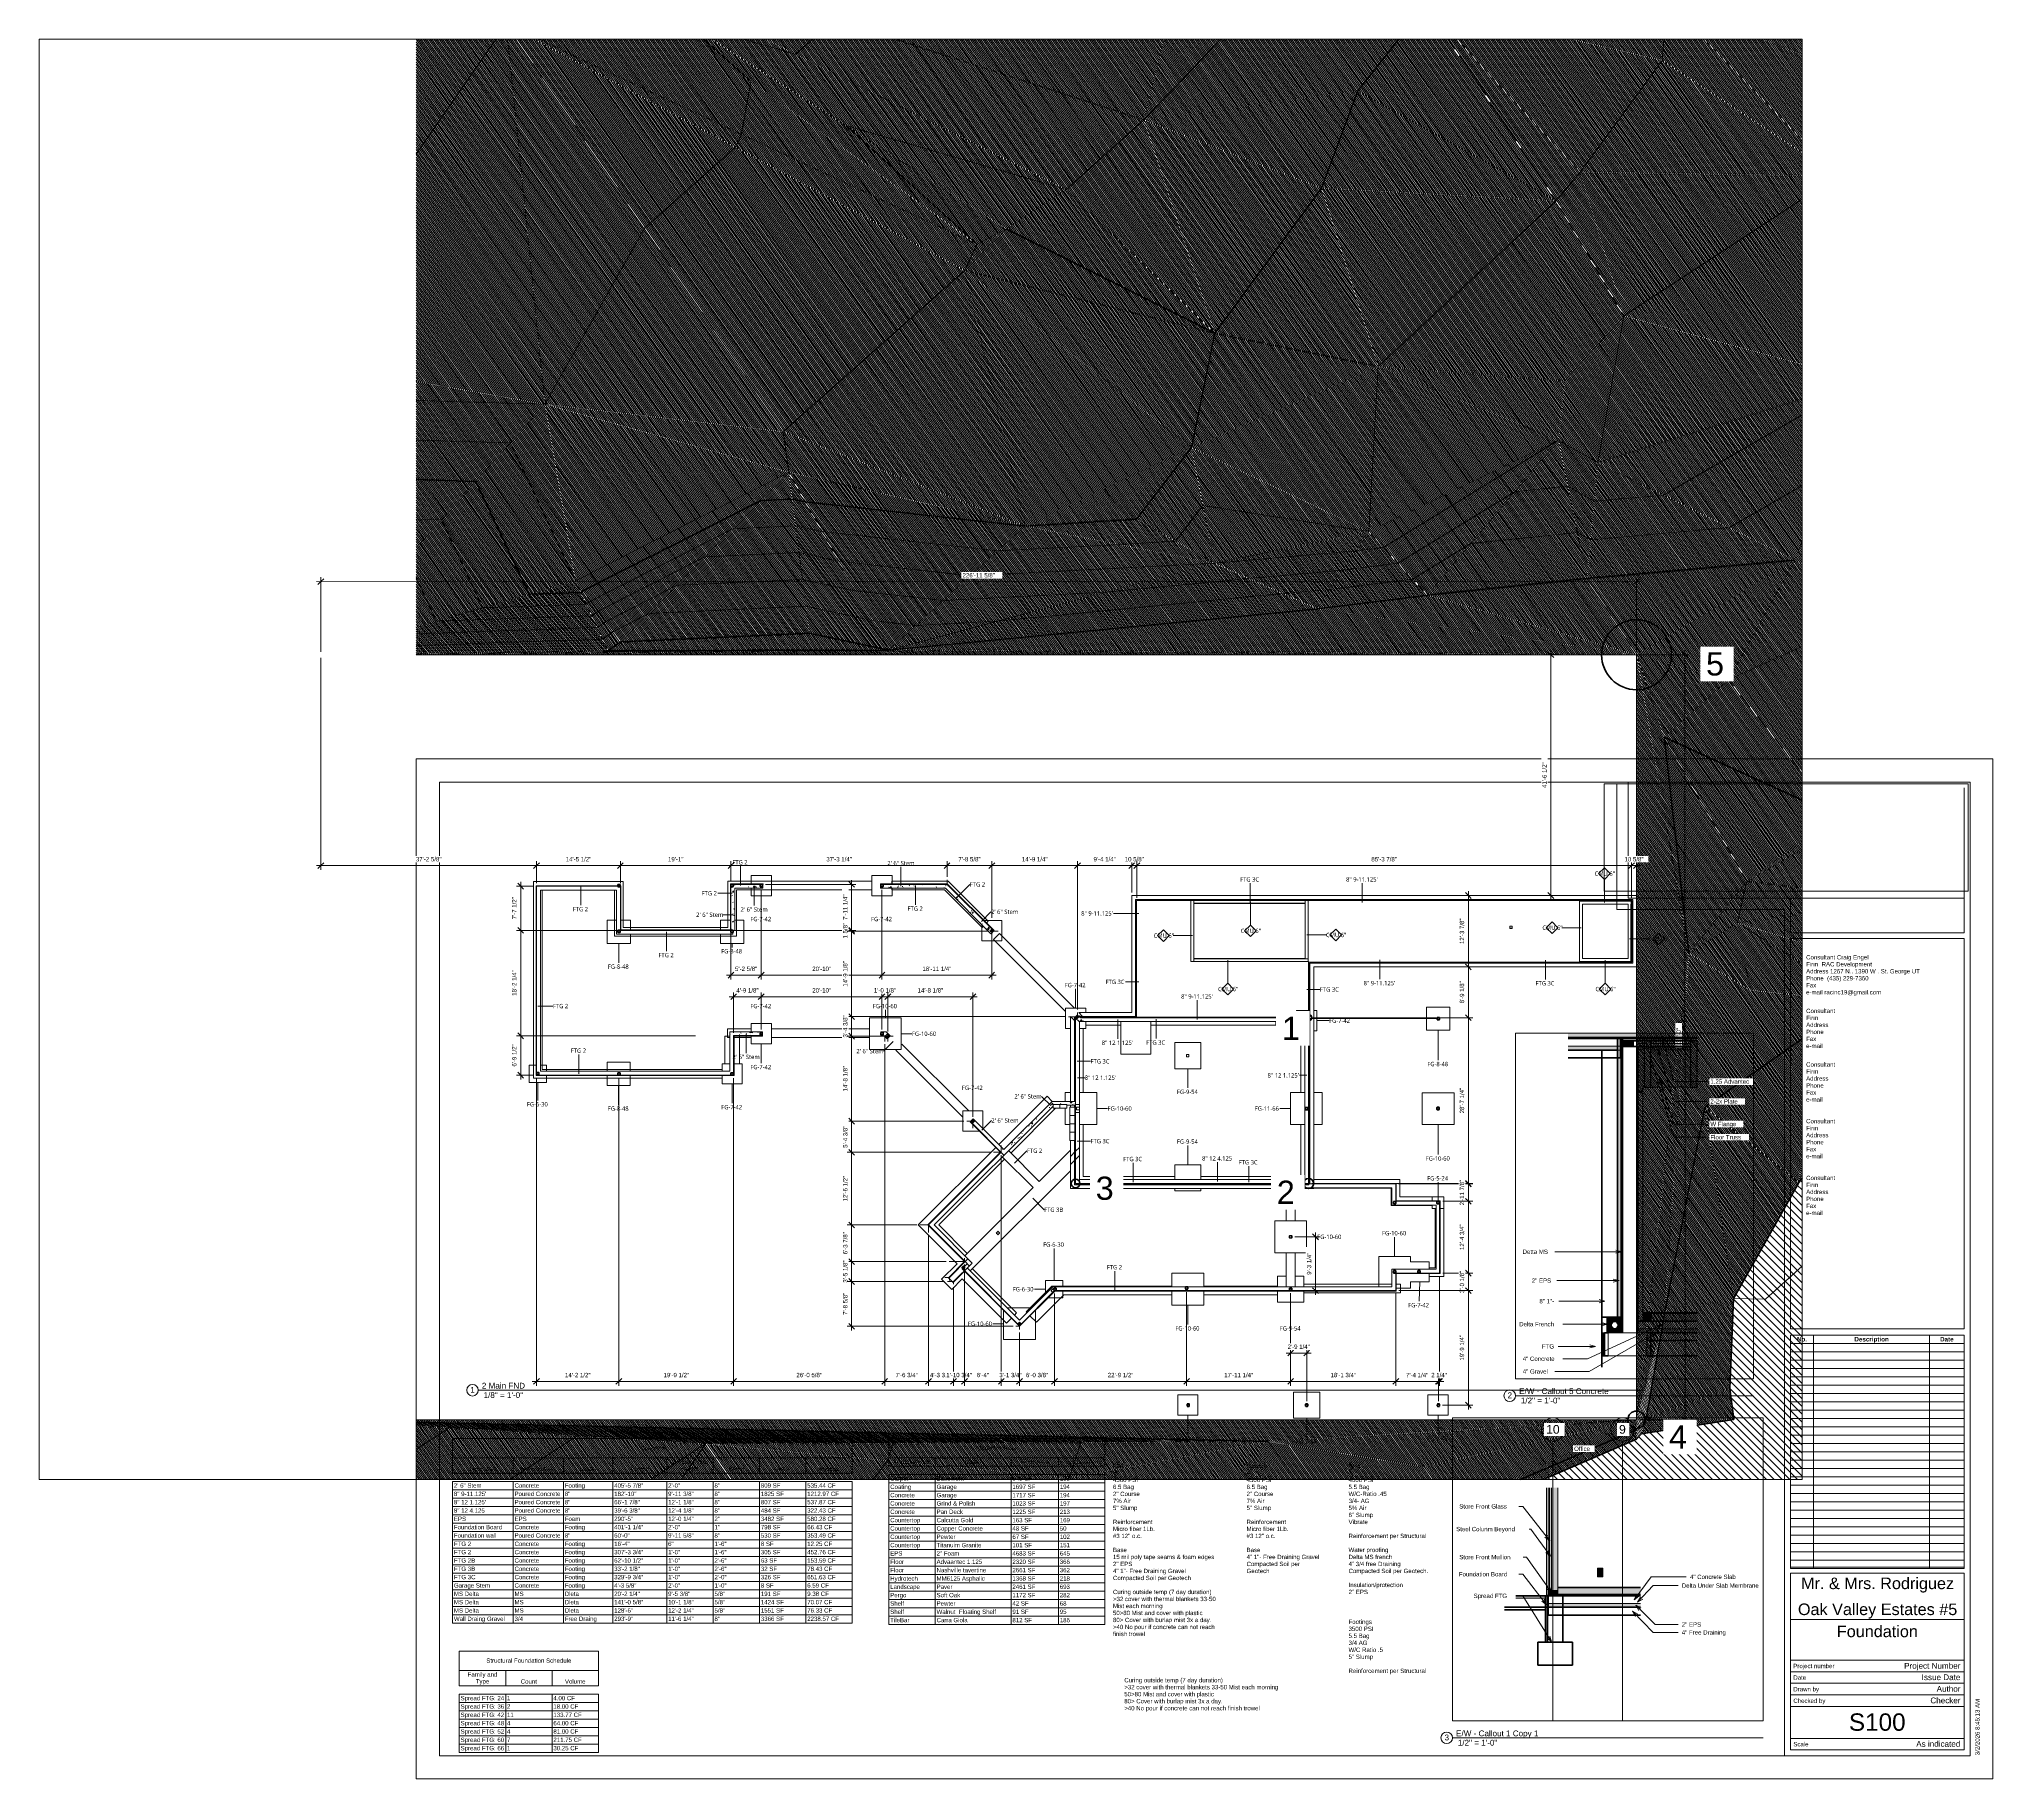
# Paper-space layout 'Layout1' of a CAD drawing. Header units: inches. Extents: x -8.1 to 34, y 0 to 37.5.
# The model-space entities are those that its viewports show. They can reach past a viewport. Long polylines and large blocks are cut down to what shows.
import ezdxf

# ---------------------------------------------------------------- set-up
doc = ezdxf.new("R2010")
doc.units = ezdxf.units.IN
doc.header["$MEASUREMENT"] = 0
for name, pattern in [('_Callout Lines', [0.3125, 0.1875, -0.0625, 0, -0.0625]), ('_Demolished', [0.1875, 0.125, -0.0625]), ('Demolished 3_16_', [0.28125, 0.1875, -0.09375]), ('Grid Line 1_2_', [0.875, 0.5, -0.125, 0.125, -0.125])]:
    doc.linetypes.add(name, pattern=pattern)
for name, color, linetype, lineweight in [('A-ANNO-DIMS', 211, 'Continuous', 9), ('A-ANNO-DIMS-96', 211, 'Continuous', 9), ('A-ANNO-IDEN', 131, 'Continuous', 9), ('A-DETL', 90, 'Continuous', 9), ('A-DETL-DEMO', 6, 'Demolished 3_16_', 9), ('A-DETL-THIN', 151, 'Continuous', 9), ('A-FLOR', 192, 'Continuous', 13), ('A-FLOR-MCUT', 51, 'Continuous', 18), ('A-GENM', 13, 'Continuous', 9), ('A-GLAZ-CURT', 52, 'Continuous', 9), ('A-GLAZ-CWMG', 51, 'Continuous', 9), ('A-WALL', 113, 'Continuous', 13), ('C-TOPO', 7, 'Continuous', 9), ('C-TOPO-MAJR', 7, 'Continuous', 70), ('C-TOPO-MINR', 7, 'Continuous', 9), ('C-TOPO-PATT', 8, 'Continuous', 70), ('E-ELEC-FIXT', 91, 'Continuous', 9), ('G-ANNO-SCHD', 231, 'Continuous', 9), ('G-ANNO-TEXT', 231, 'Continuous', 9), ('G-ANNO-TTLB', 6, 'Continuous', 9), ('G-ANNO-TTLB-MEDM', 33, 'Continuous', 20), ('G-ANNO-TTLB-THIN', 151, 'Continuous', 9), ('S-BEAM', 12, 'Continuous', 9), ('S-COLS', 52, 'Continuous', 9), ('S-FNDN', 32, 'Continuous', 13), ('S-GRID', 1, 'Continuous', 9)]:
    doc.layers.add(name, color=color, linetype=linetype, lineweight=lineweight)
doc.layers.add('G-ANNO-NPLT', color=191, linetype='Continuous', plot=False)
doc.styles.add('Arial', font='arial.ttf', dxfattribs={"height": 9})
doc.styles.add('Arial_1', font='arial.ttf', dxfattribs={"height": 48})
doc.styles.add('Arial_2', font='arial.ttf', dxfattribs={"height": 2.25})
doc.styles.add('Arial_3', font='arial.ttf', dxfattribs={"height": 4.5})
doc.styles.add('Arial_4', font='arial.ttf', dxfattribs={"height": 0.09375})
doc.styles.add('Arial_5', font='arial.ttf', dxfattribs={"height": 0.125})
doc.styles.add('Arial_6', font='arial.ttf', dxfattribs={"height": 0.375})
doc.styles.add('Arial_7', font='arial.ttf', dxfattribs={"height": 0.25})
doc.styles.add('Arial_B', font='arialbd.ttf', dxfattribs={"height": 0.096726})
doc.styles.add('Trebuchet MS', font='trebuc.ttf', dxfattribs={"height": 9})
doc.dimstyles.new('Linear_-_3_32__Arial', dxfattribs={"dimscale": 12, "dimtxt": 9.182335, "dimasz": 1, "dimexe": 0.75, "dimexo": 0.5, "dimgap": 0.5, "dimtad": 1, "dimdec": 3, "dimrnd": 0.125, "dimzin": 3, "dimdsep": 46, "dimlunit": 4, "dimtxsty": 'Arial', "dimblk1": 'OBLIQUE', "dimblk2": 'OBLIQUE', "dimsah": 1, "dimcen": 0.09, "dimdle": 0.75, "dimazin": 0, "dimtfac": 1, "dimtdec": 4, "dimtix": 1, "dimtmove": 0, "dimatfit": 3, "dimfxl": 1, "dimtvp": 1, "dimtfill": 1, "dimfrac": 2, "dimtolj": 1, "dimtzin": 0, "dimarcsym": 2})
picture_1 = doc.add_image_def('image1.jpg', size_in_pixel=(765, 226))
pattern_1 = [(50, (0, 0), (27.5427, -2.40992), [2.88, -31.68]), (355, (0, 0), (-5.327844, 28.884266), [2.304, -25.344]), (100.451, (2.295, -0.2), (22.215316, 26.47393), [2.448, -26.924]), (46.184, (0, 7.68), (40.98187, -6.35642), [4.32, -47.52]), (96.636, (3.415, 7.15), (35.89075, 37.40619), [3.671, -40.386]), (351.184, (0, 7.68), (35.89097, 37.40622), [3.456, -38.016]), (21, (3.84, 5.76), (22.921036, -15.46073), [2.88, -31.68]), (326, (3.84, 5.76), (9.34353, 27.84574), [2.304, -25.344]), (71.451, (5.75, 4.472), (32.26477, 12.38442), [2.448, -26.924]), (37.5, (0, 0), (0.466855, 12.782707), [1.267, -23.77, 1.267, -24.461, -25.44]), (37.5, (0, 0), (0.466855, 12.782707), [-50.765, 1.267, -24.173]), (7.5, (0, 0), (10.10159, 15.14509), [1.267, -13.402, 1.267, -23.194, -9.696]), (7.5, (0, 0), (10.10159, 15.14509), [-39.13, 1.267, -8.429]), (327.5, (-8.563, 0), (20.499161, -0.86578), [1.267, -8.333, 1.267, -28.685, -39.744]), (327.5, (-8.563, 0), (20.499161, -0.86578), [-39.552, 1.267, -38.477]), (317.5, (-12.403, 0), (22.39478, 3.844288), [1.267, -11.213, 1.267, -18.624, -28.224]), (317.5, (-12.403, 0), (22.39478, 3.844288), [-32.371, 1.267, -26.957])]
pattern_2 = [(305.315, (-52819.284, -2606.334), (2.44795884, 1.7342138), [])]

# ---------------------------------------------------------------- blocks, each defined once
blk = doc.blocks.new('RAC Title - RAC Title-574922-Foundation')
at = {"layer": 'G-ANNO-TTLB'}
for p, q in [((25.905, 18.731), (25.905, 21.447)), ((26.146, 18.981), (26.146, 21.481)), ((29.521, 18.731), (25.905, 18.731))]:
    blk.add_line(p, q, dxfattribs=at)
at = {"layer": 'G-ANNO-TTLB-MEDM'}
for p, q in [((0.521, 21.481), (33.521, 21.481)), ((0.521, 0.481), (0.521, 21.481)), ((33.396, 21.356), (33.396, 18.231)), ((33.521, 21.481), (33.521, 0.481)), ((29.646, 18.981), (29.646, 18.231)), ((29.521, 0.481), (29.521, 18.731)), ((29.646, 18.231), (33.396, 18.231)), ((29.646, 18.106), (33.396, 18.106)), ((29.646, 18.106), (29.646, 9.689)), ((33.396, 9.689), (33.396, 18.106)), ((29.646, 9.689), (33.396, 9.689)), ((29.646, 9.555), (33.392, 9.555)), ((29.646, 4.547), (29.646, 9.555)), ((33.392, 9.555), (33.392, 4.547)), ((33.392, 4.547), (29.646, 4.547)), ((29.646, 4.419), (29.646, 0.606)), ((29.646, 4.419), (33.392, 4.419)), ((33.392, 0.606), (33.392, 4.419)), ((33.521, 0.481), (0.521, 0.481)), ((29.646, 0.606), (33.392, 0.606))]:
    blk.add_line(p, q, dxfattribs=at)
at = {"layer": 'G-ANNO-TTLB-THIN'}
for p, q in [((34.012, 21.981), (0.012, 21.981)), ((0.012, 21.981), (0.012, -0.019)), ((34.012, -0.019), (34.012, 21.981)), ((26.146, 18.981), (33.396, 18.981)), ((29.646, 3.419), (33.392, 3.419)), ((29.646, 2.544), (33.392, 2.544)), ((29.646, 2.294), (33.392, 2.294)), ((29.646, 2.044), (33.392, 2.044)), ((29.646, 1.794), (33.392, 1.794)), ((29.646, 1.544), (33.392, 1.544)), ((29.646, 0.856), (33.392, 0.856)), ((0.012, -0.019), (34.012, -0.019))]:
    blk.add_line(p, q, dxfattribs=at)
at = {"layer": 'G-ANNO-TTLB', "attachment_point": 1, "style": 'Arial_4', "bg_fill": 3, "box_fill_scale": 1.25, "bg_fill_color": 9, "bg_fill_true_color": 13158600, "bg_fill_transparency": 0}
for s, insert, char_height, width in [('Consultant Craig Engel ', (29.985, 17.75), 0.09375, 1.68544), ('Consultant', (29.985, 16.593), 0.0938, 0.76381), ('Consultant', (29.985, 15.437), 0.0938, 0.76381), ('Consultant', (29.985, 14.216), 0.0938, 0.76381), ('Consultant', (29.985, 12.991), 0.0938, 0.76381)]:
    blk.add_mtext(s, dxfattribs=dict(at, insert=insert, char_height=char_height, width=width))
at = {"layer": 'G-ANNO-TTLB'}
image = blk.add_image(picture_1, insert=(25.63, 19.129), size_in_units=(7.848, 2.318), dxfattribs=at)
image.dxf.flags = 7
at = {"layer": 'G-ANNO-TTLB', "attachment_point": 1, "style": 'Arial_4', "bg_fill": 3, "box_fill_scale": 1.25, "bg_fill_color": 9, "bg_fill_true_color": 13158600, "bg_fill_transparency": 0}
for s, insert, char_height, width in [('Firm  RAC Development', (29.985, 17.599), 0.09375, 1.74225), ('Firm', (29.985, 16.442), 0.0938, 0.32194), ('Firm', (29.985, 15.286), 0.0938, 0.32194), ('Firm', (29.985, 14.065), 0.0938, 0.32194), ('Firm', (29.985, 12.84), 0.0938, 0.32194), ('Project number', (29.709, 2.464), 0.09375, 1.08575), ('Scale', (29.709, 0.777), 0.0938, 0.40084)]:
    blk.add_mtext(s, dxfattribs=dict(at, insert=insert, char_height=char_height, width=width))
for s, insert, char_height, width in [('Address 1267 N.. 1390 W . St. George UT', (29.985, 17.448), 0.09375, 3.00159), ('Address', (29.985, 16.291), 0.0938, 0.59022), ('Address', (29.985, 15.135), 0.0938, 0.59022), ('Address', (29.985, 13.914), 0.0938, 0.59022), ('Address', (29.985, 12.689), 0.0938, 0.59022), ('Date', (29.709, 2.214), 0.0938, 0.33772)]:
    blk.add_mtext(s, dxfattribs=dict(at, insert=insert, char_height=char_height, width=width))
for s, insert, char_height, width in [('Phone  (435) 229-7360', (29.985, 17.297), 0.09375, 1.63809), ('Phone', (29.985, 16.14), 0.0938, 0.46081), ('Phone', (29.985, 14.984), 0.0938, 0.46081), ('Phone', (29.985, 13.763), 0.0938, 0.46081), ('Phone', (29.985, 12.538), 0.0938, 0.46081), ('Drawn by', (29.709, 1.964), 0.0938, 0.67544)]:
    blk.add_mtext(s, dxfattribs=dict(at, insert=insert, char_height=char_height, width=width))
at = {"layer": 'G-ANNO-TTLB', "char_height": 0.0938, "attachment_point": 1, "style": 'Arial_4', "bg_fill": 3, "box_fill_scale": 1.25, "bg_fill_color": 9, "bg_fill_true_color": 13158600, "bg_fill_transparency": 0}
for s, insert, width in [('Fax', (29.985, 17.146), 0.26828), ('Fax', (29.985, 15.989), 0.26828), ('Fax', (29.985, 14.833), 0.26828), ('Fax', (29.985, 13.612), 0.26828), ('Fax', (29.985, 12.387), 0.26828), ('Checked by', (29.709, 1.714), 0.84272)]:
    blk.add_mtext(s, dxfattribs=dict(at, insert=insert, width=width))
at = {"layer": 'G-ANNO-TTLB', "attachment_point": 1, "style": 'Arial_4', "bg_fill": 3, "box_fill_scale": 1.25, "bg_fill_color": 9, "bg_fill_true_color": 13158600, "bg_fill_transparency": 0}
for s, insert, char_height, width in [('e-mail racinc19@gmail.com', (29.985, 16.995), 0.09375, 1.98212), ('e-mail', (29.985, 15.838), 0.0938, 0.43556), ('e-mail', (29.985, 14.682), 0.0938, 0.43556), ('e-mail', (29.985, 13.461), 0.0938, 0.43556), ('e-mail', (29.985, 12.236), 0.0938, 0.43556)]:
    blk.add_mtext(s, dxfattribs=dict(at, insert=insert, char_height=char_height, width=width))
blk = doc.blocks.new('Viewport - View Title-32371-Foundation')
at = {"layer": 'G-ANNO-TTLB'}
for start, end in [(0, 180), (180, 360)]:
    blk.add_arc((-0.125, 0), 0.125, start, end, dxfattribs=at)
blk = doc.blocks.new('HSS-Hollow Structural Section-Column - HSS5X5X1_4-7563568-2 Main FND')
at = {"layer": 'S-COLS'}
h = blk.add_hatch(dxfattribs=at)
h.set_pattern_fill('FP_1', color=256, style=0, pattern_type=2)
h.set_pattern_definition([(315, (1362.639, -9745.1), (9.503515, 9.503515), []), (315, (1377.039, -9745.1), (9.503515, 9.503515), [])])
h.paths.add_polyline_path([(-2.5, 2), (-2.5, -2), (-2.4, -2.4), (-2, -2.5), (2, -2.5), (2.4, -2.4), (2.5, -2), (2.5, 2), (2.4, 2.4), (2, 2.5), (-2, 2.5), (-2.4, 2.4)])
h.paths.add_polyline_path([(-2.3, 2), (-2.2, 2.2), (-2, 2.3), (2, 2.3), (2.2, 2.2), (2.3, 2), (2.3, -2), (2.2, -2.2), (2, -2.3), (-2, -2.3), (-2.2, -2.2), (-2.3, -2)])
at = {"layer": 'S-COLS', "lineweight": 30}
for p, q in [((-2.5, 2), (-2.5, -2)), ((-2.3, -2), (-2.3, 2)), ((2, 2.5), (-2, 2.5)), ((-2, 2.3), (2, 2.3)), ((2.3, 2), (2.3, -2)), ((2.5, -2), (2.5, 2)), ((2, -2.3), (-2, -2.3)), ((-2, -2.5), (2, -2.5))]:
    blk.add_line(p, q, dxfattribs=at)
for centre, radius, start, end in [((-2, 2), 0.466, 90, 180), ((-2, 2), 0.233, 90, 180), ((2, 2), 0.466, 360, 90), ((2, 2), 0.233, 0, 90), ((-2, -2), 0.466, 180, 270), ((-2, -2), 0.233, 180, 270), ((2, -2), 0.466, 270, 360), ((2, -2), 0.233, 270, 360)]:
    blk.add_arc(centre, radius, start, end, dxfattribs=at)
blk = doc.blocks.new('HSS-Hollow Structural Section-Column - HSS5X5X1_4-7563586-2 Main FND')
at = {"layer": 'S-COLS'}
h = blk.add_hatch(dxfattribs=at)
h.set_pattern_fill('FP_2', color=256, style=0, pattern_type=2)
h.set_pattern_definition([(45, (9496.6, 1605.139), (-9.503515, 9.503515), []), (45, (9496.6, 1619.539), (-9.503515, 9.503515), [])])
h.paths.add_polyline_path([(2, -2.5), (2.4, -2.4), (2.5, -2), (2.5, 2), (2.4, 2.4), (2, 2.5), (-2, 2.5), (-2.4, 2.4), (-2.5, 2), (-2.5, -2), (-2.4, -2.4), (-2, -2.5)])
h.paths.add_polyline_path([(2, -2.3), (-2, -2.3), (-2.2, -2.2), (-2.3, -2), (-2.3, 2), (-2.2, 2.2), (-2, 2.3), (2, 2.3), (2.2, 2.2), (2.3, 2), (2.3, -2), (2.2, -2.2)])
at = {"layer": 'S-COLS', "lineweight": 30}
for p, q in [((-2.5, 2), (-2.5, -2)), ((-2.3, -2), (-2.3, 2)), ((2, 2.5), (-2, 2.5)), ((-2, 2.3), (2, 2.3)), ((2.3, 2), (2.3, -2)), ((2.5, -2), (2.5, 2)), ((2, -2.3), (-2, -2.3)), ((-2, -2.5), (2, -2.5))]:
    blk.add_line(p, q, dxfattribs=at)
for centre, radius, start, end in [((-2, 2), 0.466, 90, 180), ((-2, 2), 0.233, 90, 180), ((2, 2), 0.466, 360, 90), ((2, 2), 0.233, 0, 90), ((-2, -2), 0.466, 180, 270), ((-2, -2), 0.233, 180, 270), ((2, -2), 0.233, 270, 360), ((2, -2), 0.466, 270, 360)]:
    blk.add_arc(centre, radius, start, end, dxfattribs=at)
blk = doc.blocks.new('HSS-Hollow Structural Section-Column - HSS5X5X1_4-7662701-2 Main FND')
at = {"layer": 'S-COLS'}
h = blk.add_hatch(dxfattribs=at)
h.set_pattern_fill('FP_3', color=256, style=0, pattern_type=2)
h.set_pattern_definition([(45, (10686.027, 919.389), (-9.503515, 9.503515), []), (45, (10686.027, 933.789), (-9.503515, 9.503515), [])])
h.paths.add_polyline_path([(-2, -2.5), (2, -2.5), (2.4, -2.4), (2.5, -2), (2.5, 2), (2.4, 2.4), (2, 2.5), (-2, 2.5), (-2.4, 2.4), (-2.5, 2), (-2.5, -2), (-2.4, -2.4)])
h.paths.add_polyline_path([(2, -2.3), (-2, -2.3), (-2.2, -2.2), (-2.3, -2), (-2.3, 2), (-2.2, 2.2), (-2, 2.3), (2, 2.3), (2.2, 2.2), (2.3, 2), (2.3, -2), (2.2, -2.2)])
at = {"layer": 'S-COLS', "lineweight": 30}
for p, q in [((-2.5, 2), (-2.5, -2)), ((-2.3, -2), (-2.3, 2)), ((2, 2.5), (-2, 2.5)), ((-2, 2.3), (2, 2.3)), ((2.3, 2), (2.3, -2)), ((2.5, -2), (2.5, 2)), ((2, -2.3), (-2, -2.3)), ((-2, -2.5), (2, -2.5))]:
    blk.add_line(p, q, dxfattribs=at)
for centre, radius, start, end in [((-2, 2), 0.466, 90, 180), ((-2, 2), 0.233, 90, 180), ((2, 2), 0.466, 360, 90), ((2, 2), 0.233, 0, 90), ((-2, -2), 0.466, 180, 270), ((-2, -2), 0.233, 180, 270), ((2, -2), 0.466, 270, 360), ((2, -2), 0.233, 270, 360)]:
    blk.add_arc(centre, radius, start, end, dxfattribs=at)
blk = doc.blocks.new('HSS-Hollow Structural Section-Column - HSS5X5X1_4-V1-2 Main FND')
at = {"layer": 'S-COLS'}
h = blk.add_hatch(dxfattribs=at)
h.set_pattern_fill('FP_4', color=256, style=0, pattern_type=2)
h.set_pattern_definition([(45, (10920.277, 919.389), (-9.503515, 9.503515), []), (45, (10920.277, 933.789), (-9.503515, 9.503515), [])])
h.paths.add_polyline_path([(2, -2.5), (2.4, -2.4), (2.5, -2), (2.5, 2), (2.4, 2.4), (2, 2.5), (-2, 2.5), (-2.4, 2.4), (-2.5, 2), (-2.5, -2), (-2.4, -2.4), (-2, -2.5)])
h.paths.add_polyline_path([(2, -2.3), (-2, -2.3), (-2.2, -2.2), (-2.3, -2), (-2.3, 2), (-2.2, 2.2), (-2, 2.3), (2, 2.3), (2.2, 2.2), (2.3, 2), (2.3, -2), (2.2, -2.2)])
at = {"layer": 'S-COLS', "lineweight": 30}
for p, q in [((-2.5, 2), (-2.5, -2)), ((-2.3, -2), (-2.3, 2)), ((2, 2.5), (-2, 2.5)), ((-2, 2.3), (2, 2.3)), ((2.3, 2), (2.3, -2)), ((2.5, -2), (2.5, 2)), ((2, -2.3), (-2, -2.3)), ((-2, -2.5), (2, -2.5))]:
    blk.add_line(p, q, dxfattribs=at)
for centre, radius, start, end in [((-2, 2), 0.466, 90, 180), ((-2, 2), 0.233, 90, 180), ((2, 2), 0.466, 360, 90), ((2, 2), 0.233, 0, 90), ((-2, -2), 0.466, 180, 270), ((-2, -2), 0.233, 180, 270), ((2, -2), 0.466, 270, 360), ((2, -2), 0.233, 270, 360)]:
    blk.add_arc(centre, radius, start, end, dxfattribs=at)
blk = doc.blocks.new('HSS-Hollow Structural Section-Column - HSS5X5X1_4-7563562-2 Main FND')
at = {"layer": 'S-COLS'}
h = blk.add_hatch(dxfattribs=at)
h.set_pattern_fill('FP_5', color=256, style=0, pattern_type=2)
h.set_pattern_definition([(45, (11088.027, 919.111), (-9.503515, 9.503515), []), (45, (11088.027, 933.511), (-9.503515, 9.503515), [])])
h.paths.add_polyline_path([(2, -2.5), (2.4, -2.4), (2.5, -2), (2.5, 2), (2.4, 2.4), (2, 2.5), (-2, 2.5), (-2.4, 2.4), (-2.5, 2), (-2.5, -2), (-2.4, -2.4), (-2, -2.5)])
h.paths.add_polyline_path([(2, -2.3), (-2, -2.3), (-2.2, -2.2), (-2.3, -2), (-2.3, 2), (-2.2, 2.2), (-2, 2.3), (2, 2.3), (2.2, 2.2), (2.3, 2), (2.3, -2), (2.2, -2.2)])
at = {"layer": 'S-COLS', "lineweight": 30}
for p, q in [((-2.5, 2), (-2.5, -2)), ((-2.3, -2), (-2.3, 2)), ((2, 2.5), (-2, 2.5)), ((-2, 2.3), (2, 2.3)), ((2.3, 2), (2.3, -2)), ((2.5, -2), (2.5, 2)), ((2, -2.3), (-2, -2.3)), ((-2, -2.5), (2, -2.5))]:
    blk.add_line(p, q, dxfattribs=at)
for centre, radius, start, end in [((-2, 2), 0.466, 90, 180), ((-2, 2), 0.233, 90, 180), ((2, 2), 0.466, 360, 90), ((2, 2), 0.233, 0, 90), ((-2, -2), 0.466, 180, 270), ((-2, -2), 0.233, 180, 270), ((2, -2), 0.233, 270, 360), ((2, -2), 0.466, 270, 360)]:
    blk.add_arc(centre, radius, start, end, dxfattribs=at)
blk = doc.blocks.new('HSS-Hollow Structural Section-Column - HSS5X5X1_4-7563561-2 Main FND')
at = {"layer": 'S-COLS'}
h = blk.add_hatch(dxfattribs=at)
h.set_pattern_fill('FP_6', color=256, style=0, pattern_type=2)
h.set_pattern_definition([(45, (10625.705, 836.139), (-9.503515, 9.503515), []), (45, (10625.705, 850.539), (-9.503515, 9.503515), [])])
h.paths.add_polyline_path([(-2, -2.5), (2, -2.5), (2.4, -2.4), (2.5, -2), (2.5, 2), (2.4, 2.4), (2, 2.5), (-2, 2.5), (-2.4, 2.4), (-2.5, 2), (-2.5, -2), (-2.4, -2.4)])
h.paths.add_polyline_path([(2, -2.3), (-2, -2.3), (-2.2, -2.2), (-2.3, -2), (-2.3, 2), (-2.2, 2.2), (-2, 2.3), (2, 2.3), (2.2, 2.2), (2.3, 2), (2.3, -2), (2.2, -2.2)])
at = {"layer": 'S-COLS', "lineweight": 30}
for p, q in [((-2.5, 2), (-2.5, -2)), ((-2.3, -2), (-2.3, 2)), ((2, 2.5), (-2, 2.5)), ((-2, 2.3), (2, 2.3)), ((2.3, 2), (2.3, -2)), ((2.5, -2), (2.5, 2)), ((2, -2.3), (-2, -2.3)), ((-2, -2.5), (2, -2.5))]:
    blk.add_line(p, q, dxfattribs=at)
for centre, radius, start, end in [((-2, 2), 0.466, 90, 180), ((-2, 2), 0.233, 90, 180), ((2, 2), 0.466, 360, 90), ((2, 2), 0.233, 0, 90), ((-2, -2), 0.466, 180, 270), ((-2, -2), 0.233, 180, 270), ((2, -2), 0.233, 270, 360), ((2, -2), 0.466, 270, 360)]:
    blk.add_arc(centre, radius, start, end, dxfattribs=at)
blk = doc.blocks.new('HSS-Hollow Structural Section-Column - HSS5X5X1_4-V2-2 Main FND')
at = {"layer": 'S-COLS'}
h = blk.add_hatch(dxfattribs=at)
h.set_pattern_fill('FP_7', color=256, style=0, pattern_type=2)
h.set_pattern_definition([(45, (10920.027, 624.389), (-9.503515, 9.503515), []), (45, (10920.027, 638.789), (-9.503515, 9.503515), [])])
h.paths.add_polyline_path([(2, -2.5), (2.4, -2.4), (2.5, -2), (2.5, 2), (2.4, 2.4), (2, 2.5), (-2, 2.5), (-2.4, 2.4), (-2.5, 2), (-2.5, -2), (-2.4, -2.4), (-2, -2.5)])
h.paths.add_polyline_path([(2, -2.3), (-2, -2.3), (-2.2, -2.2), (-2.3, -2), (-2.3, 2), (-2.2, 2.2), (-2, 2.3), (2, 2.3), (2.2, 2.2), (2.3, 2), (2.3, -2), (2.2, -2.2)])
at = {"layer": 'S-COLS', "lineweight": 30}
for p, q in [((-2.5, 2), (-2.5, -2)), ((-2.3, -2), (-2.3, 2)), ((2, 2.5), (-2, 2.5)), ((-2, 2.3), (2, 2.3)), ((2.3, 2), (2.3, -2)), ((2.5, -2), (2.5, 2)), ((2, -2.3), (-2, -2.3)), ((-2, -2.5), (2, -2.5))]:
    blk.add_line(p, q, dxfattribs=at)
for centre, radius, start, end in [((-2, 2), 0.466, 90, 180), ((-2, 2), 0.233, 90, 180), ((2, 2), 0.466, 360, 90), ((2, 2), 0.233, 0, 90), ((-2, -2), 0.466, 180, 270), ((-2, -2), 0.233, 180, 270), ((2, -2), 0.466, 270, 360), ((2, -2), 0.233, 270, 360)]:
    blk.add_arc(centre, radius, start, end, dxfattribs=at)
blk = doc.blocks.new('HSS-Hollow Structural Section-Column - HSS5X5X1_4-7563565-2 Main FND')
at = {"layer": 'S-COLS', "lineweight": 30}
for p, q in [((-2.5, 2.034), (-2.5, -2.034)), ((-2.267, -2.034), (-2.267, 2.034)), ((2.034, 2.5), (-2.034, 2.5)), ((-2.034, 2.267), (2.034, 2.267)), ((2.267, 2.034), (2.267, -2.034)), ((2.5, -2.034), (2.5, 2.034)), ((2.034, -2.267), (-2.034, -2.267)), ((-2.034, -2.5), (2.034, -2.5))]:
    blk.add_line(p, q, dxfattribs=at)
for centre, radius, start, end in [((-2.034, 2.034), 0.466, 90, 180), ((-2.034, 2.034), 0.233, 90, 180), ((2.034, 2.034), 0.466, 360, 90), ((2.034, 2.034), 0.233, 0, 90), ((-2.034, -2.034), 0.466, 180, 270), ((-2.034, -2.034), 0.233, 180, 270), ((2.034, -2.034), 0.466, 270, 360), ((2.034, -2.034), 0.233, 270, 360)]:
    blk.add_arc(centre, radius, start, end, dxfattribs=at)
blk = doc.blocks.new('HSS-Hollow Structural Section-Column - HSS5X5X1_4-7563570-2 Main FND')
at = {"layer": 'S-COLS'}
h = blk.add_hatch(dxfattribs=at)
h.set_pattern_fill('FP_9', color=256, style=0, pattern_type=2)
h.set_pattern_definition([(45, (9529.806, 1365.139), (-9.503515, 9.503515), []), (45, (9529.806, 1379.539), (-9.503515, 9.503515), [])])
h.paths.add_polyline_path([(2, -2.5), (2.4, -2.4), (2.5, -2), (2.5, 2), (2.4, 2.4), (2, 2.5), (-2, 2.5), (-2.4, 2.4), (-2.5, 2), (-2.5, -2), (-2.4, -2.4), (-2, -2.5)])
h.paths.add_polyline_path([(-2, -2.3), (-2.2, -2.2), (-2.3, -2), (-2.3, 2), (-2.2, 2.2), (-2, 2.3), (2, 2.3), (2.2, 2.2), (2.3, 2), (2.3, -2), (2.2, -2.2), (2, -2.3)])
at = {"layer": 'S-COLS', "lineweight": 30}
for p, q in [((-2.5, 2), (-2.5, -2)), ((-2.3, -2), (-2.3, 2)), ((2, 2.5), (-2, 2.5)), ((-2, 2.3), (2, 2.3)), ((2.3, 2), (2.3, -2)), ((2.5, -2), (2.5, 2)), ((2, -2.3), (-2, -2.3)), ((-2, -2.5), (2, -2.5))]:
    blk.add_line(p, q, dxfattribs=at)
for centre, radius, start, end in [((-2, 2), 0.466, 90, 180), ((-2, 2), 0.233, 90, 180), ((2, 2), 0.466, 360, 90), ((2, 2), 0.233, 0, 90), ((-2, -2), 0.466, 180, 270), ((-2, -2), 0.233, 180, 270), ((2, -2), 0.233, 270, 360), ((2, -2), 0.466, 270, 360)]:
    blk.add_arc(centre, radius, start, end, dxfattribs=at)
blk = doc.blocks.new('HSS-Hollow Structural Section-Column - HSS5X5X1_4-7615109-2 Main FND')
at = {"layer": 'S-COLS'}
h = blk.add_hatch(dxfattribs=at)
h.set_pattern_fill('FP_10', color=256, style=0, pattern_type=2)
h.set_pattern_definition([(45, (9224.35, 804.81), (-9.503515, 9.503515), []), (45, (9224.35, 819.21), (-9.503515, 9.503515), [])])
h.paths.add_polyline_path([(2, -2.5), (2.4, -2.4), (2.5, -2), (2.5, 2), (2.4, 2.4), (2, 2.5), (-2, 2.5), (-2.4, 2.4), (-2.5, 2), (-2.5, -2), (-2.4, -2.4), (-2, -2.5)])
h.paths.add_polyline_path([(-2, -2.3), (-2.2, -2.2), (-2.3, -2), (-2.3, 2), (-2.2, 2.2), (-2, 2.3), (2, 2.3), (2.2, 2.2), (2.3, 2), (2.3, -2), (2.2, -2.2), (2, -2.3)])
at = {"layer": 'S-COLS', "lineweight": 30}
for p, q in [((-2.5, -2), (-2.5, 2)), ((-2.3, 2), (-2.3, -2)), ((-2, 2.5), (2, 2.5)), ((2, 2.3), (-2, 2.3)), ((2.3, -2), (2.3, 2)), ((2.5, 2), (2.5, -2)), ((-2, -2.3), (2, -2.3)), ((2, -2.5), (-2, -2.5))]:
    blk.add_line(p, q, dxfattribs=at)
for centre, radius, start, end in [((-2, 2), 0.466, 90, 180), ((-2, 2), 0.233, 90, 180), ((2, 2), 0.466, 0, 90), ((2, 2), 0.233, 0, 90), ((-2, -2), 0.466, 180, 270), ((-2, -2), 0.233, 180, 270), ((2, -2), 0.233, 270, 360), ((2, -2), 0.466, 270, 0)]:
    blk.add_arc(centre, radius, start, end, dxfattribs=at)
blk = doc.blocks.new('HSS-Hollow Structural Section-Column - HSS5X5X1_4-7651789-2 Main FND')
at = {"layer": 'S-COLS', "lineweight": 30}
for p, q in [((-2.5, -2.034), (-2.5, 2.034)), ((-2.267, 2.034), (-2.267, -2.034)), ((-2.034, 2.5), (2.034, 2.5)), ((2.034, 2.267), (-2.034, 2.267)), ((2.267, -2.034), (2.267, 2.034)), ((2.5, 2.034), (2.5, -2.034)), ((-2.034, -2.267), (2.034, -2.267)), ((2.034, -2.5), (-2.034, -2.5))]:
    blk.add_line(p, q, dxfattribs=at)
for centre, radius, start, end in [((-2.034, 2.034), 0.466, 90, 180), ((-2.034, 2.034), 0.233, 90, 180), ((2.034, 2.034), 0.466, 0, 90), ((2.034, 2.034), 0.233, 0, 90), ((-2.034, -2.034), 0.466, 180, 270), ((-2.034, -2.034), 0.233, 180, 270), ((2.034, -2.034), 0.233, 270, 360), ((2.034, -2.034), 0.466, 270, 0)]:
    blk.add_arc(centre, radius, start, end, dxfattribs=at)
blk = doc.blocks.new('HSS-Hollow Structural Section-Column - HSS5X5X1_4-7615951-2 Main FND')
at = {"layer": 'S-COLS', "lineweight": 30}
for p, q in [((-2.5, -2.034), (-2.5, 2.034)), ((-2.267, 2.034), (-2.267, -2.034)), ((-2.034, 2.5), (2.034, 2.5)), ((2.034, 2.267), (-2.034, 2.267)), ((2.267, -2.034), (2.267, 2.034)), ((2.5, 2.034), (2.5, -2.034)), ((-2.034, -2.267), (2.034, -2.267)), ((2.034, -2.5), (-2.034, -2.5))]:
    blk.add_line(p, q, dxfattribs=at)
for centre, radius, start, end in [((-2.034, 2.034), 0.466, 90, 180), ((-2.034, 2.034), 0.233, 90, 180), ((2.034, 2.034), 0.466, 0, 90), ((2.034, 2.034), 0.233, 0, 90), ((-2.034, -2.034), 0.466, 180, 270), ((-2.034, -2.034), 0.233, 180, 270), ((2.034, -2.034), 0.233, 270, 360), ((2.034, -2.034), 0.466, 270, 0)]:
    blk.add_arc(centre, radius, start, end, dxfattribs=at)
blk = doc.blocks.new('HSS-Hollow Structural Section-Column - HSS5X5X1_4-7633084-2 Main FND')
at = {"layer": 'S-COLS', "lineweight": 30}
for p, q in [((-2.5, -2.034), (-2.5, 2.034)), ((-2.267, 2.034), (-2.267, -2.034)), ((-2.034, 2.5), (2.034, 2.5)), ((2.034, 2.267), (-2.034, 2.267)), ((2.267, -2.034), (2.267, 2.034)), ((2.5, 2.034), (2.5, -2.034)), ((-2.034, -2.267), (2.034, -2.267)), ((2.034, -2.5), (-2.034, -2.5))]:
    blk.add_line(p, q, dxfattribs=at)
for centre, radius, start, end in [((-2.034, 2.034), 0.466, 90, 180), ((-2.034, 2.034), 0.233, 90, 180), ((2.034, 2.034), 0.466, 0, 90), ((2.034, 2.034), 0.233, 0, 90), ((-2.034, -2.034), 0.466, 180, 270), ((-2.034, -2.034), 0.233, 180, 270), ((2.034, -2.034), 0.233, 270, 360), ((2.034, -2.034), 0.466, 270, 0)]:
    blk.add_arc(centre, radius, start, end, dxfattribs=at)
blk = doc.blocks.new('HSS-Hollow Structural Section-Column - HSS5X5X1_4-7618822-2 Main FND')
at = {"layer": 'S-COLS', "lineweight": 30}
for p, q in [((-2.5, 2.034), (-2.5, -2.034)), ((-2.267, -2.034), (-2.267, 2.034)), ((2.034, 2.5), (-2.034, 2.5)), ((-2.034, 2.267), (2.034, 2.267)), ((2.267, 2.034), (2.267, -2.034)), ((2.5, -2.034), (2.5, 2.034)), ((2.034, -2.267), (-2.034, -2.267)), ((-2.034, -2.5), (2.034, -2.5))]:
    blk.add_line(p, q, dxfattribs=at)
for centre, radius, start, end in [((-2.034, 2.034), 0.466, 90, 180), ((-2.034, 2.034), 0.233, 90, 180), ((2.034, 2.034), 0.466, 360, 90), ((2.034, 2.034), 0.233, 0, 90), ((-2.034, -2.034), 0.466, 180, 270), ((-2.034, -2.034), 0.233, 180, 270), ((2.034, -2.034), 0.233, 270, 360), ((2.034, -2.034), 0.466, 270, 360)]:
    blk.add_arc(centre, radius, start, end, dxfattribs=at)
blk = doc.blocks.new('HSS-Hollow Structural Section-Column - HSS5X5X1_4-V3-2 Main FND')
at = {"layer": 'S-COLS', "lineweight": 30}
for p, q in [((-2.5, 2.034), (-2.5, -2.034)), ((-2.267, -2.034), (-2.267, 2.034)), ((2.034, 2.5), (-2.034, 2.5)), ((-2.034, 2.267), (2.034, 2.267)), ((2.267, 2.034), (2.267, -2.034)), ((2.5, -2.034), (2.5, 2.034)), ((2.034, -2.267), (-2.034, -2.267)), ((-2.034, -2.5), (2.034, -2.5))]:
    blk.add_line(p, q, dxfattribs=at)
for centre, radius, start, end in [((-2.034, 2.034), 0.466, 90, 180), ((-2.034, 2.034), 0.233, 90, 180), ((2.034, 2.034), 0.466, 360, 90), ((2.034, 2.034), 0.233, 0, 90), ((-2.034, -2.034), 0.466, 180, 270), ((-2.034, -2.034), 0.233, 180, 270), ((2.034, -2.034), 0.466, 270, 360), ((2.034, -2.034), 0.233, 270, 360)]:
    blk.add_arc(centre, radius, start, end, dxfattribs=at)
blk = doc.blocks.new('HSS-Hollow Structural Section-Column - HSS5X5X1_4-V4-2 Main FND')
at = {"layer": 'S-COLS'}
h = blk.add_hatch(dxfattribs=at)
h.set_pattern_fill('FP_11', color=256, style=0, pattern_type=2)
h.set_pattern_definition([(45, (10375.705, 529.639), (-9.503515, 9.503515), []), (45, (10375.705, 544.039), (-9.503515, 9.503515), [])])
h.paths.add_polyline_path([(2, -2.5), (2.4, -2.4), (2.5, -2), (2.5, 2), (2.4, 2.4), (2, 2.5), (-2, 2.5), (-2.4, 2.4), (-2.5, 2), (-2.5, -2), (-2.4, -2.4), (-2, -2.5)])
h.paths.add_polyline_path([(-2, -2.3), (-2.2, -2.2), (-2.3, -2), (-2.3, 2), (-2.2, 2.2), (-2, 2.3), (2, 2.3), (2.2, 2.2), (2.3, 2), (2.3, -2), (2.2, -2.2), (2, -2.3)])
at = {"layer": 'S-COLS', "lineweight": 30}
for p, q in [((-2.5, 2), (-2.5, -2)), ((-2.3, -2), (-2.3, 2)), ((2, 2.5), (-2, 2.5)), ((-2, 2.3), (2, 2.3)), ((2.3, 2), (2.3, -2)), ((2.5, -2), (2.5, 2)), ((2, -2.3), (-2, -2.3)), ((-2, -2.5), (2, -2.5))]:
    blk.add_line(p, q, dxfattribs=at)
for centre, radius, start, end in [((-2, 2), 0.466, 90, 180), ((-2, 2), 0.233, 90, 180), ((2, 2), 0.466, 360, 90), ((2, 2), 0.233, 0, 90), ((-2, -2), 0.466, 180, 270), ((-2, -2), 0.233, 180, 270), ((2, -2), 0.233, 270, 360), ((2, -2), 0.466, 270, 360)]:
    blk.add_arc(centre, radius, start, end, dxfattribs=at)
blk = doc.blocks.new('HSS-Hollow Structural Section-Column - HSS5X5X1_4-V5-2 Main FND')
at = {"layer": 'S-COLS'}
h = blk.add_hatch(dxfattribs=at)
h.set_pattern_fill('FP_12', color=256, style=0, pattern_type=2)
h.set_pattern_definition([(45, (10375.705, 836.139), (-9.503515, 9.503515), []), (45, (10375.705, 850.539), (-9.503515, 9.503515), [])])
h.paths.add_polyline_path([(2, -2.5), (2.4, -2.4), (2.5, -2), (2.5, 2), (2.4, 2.4), (2, 2.5), (-2, 2.5), (-2.4, 2.4), (-2.5, 2), (-2.5, -2), (-2.4, -2.4), (-2, -2.5), (-0.6, -2.5)])
h.paths.add_polyline_path([(-2, -2.3), (-2.2, -2.2), (-2.3, -2), (-2.3, 2), (-2.2, 2.2), (-2, 2.3), (2, 2.3), (2.2, 2.2), (2.3, 2), (2.3, -2), (2.2, -2.2), (2, -2.3), (-0.6, -2.3)])
at = {"layer": 'S-COLS', "lineweight": 30}
for p, q in [((-2.5, 2), (-2.5, -2)), ((-2.3, -2), (-2.3, 2)), ((2, 2.5), (-2, 2.5)), ((-2, 2.3), (2, 2.3)), ((2.3, 2), (2.3, -2)), ((2.5, -2), (2.5, 2)), ((2, -2.3), (-2, -2.3)), ((-2, -2.5), (2, -2.5))]:
    blk.add_line(p, q, dxfattribs=at)
for centre, radius, start, end in [((-2, 2), 0.466, 90, 180), ((-2, 2), 0.233, 90, 180), ((2, 2), 0.466, 360, 90), ((2, 2), 0.233, 0, 90), ((-2, -2), 0.466, 180, 270), ((-2, -2), 0.233, 180, 270), ((2, -2), 0.233, 270, 360), ((2, -2), 0.466, 270, 360)]:
    blk.add_arc(centre, radius, start, end, dxfattribs=at)
blk = doc.blocks.new('HSS-Hollow Structural Section-Column - HSS5X5X1_4-V6-2 Main FND')
at = {"layer": 'S-COLS'}
h = blk.add_hatch(dxfattribs=at)
h.set_pattern_fill('FP_13', color=256, style=0, pattern_type=2)
h.set_pattern_definition([(45, (10625.705, 529.639), (-9.503515, 9.503515), []), (45, (10625.705, 544.039), (-9.503515, 9.503515), [])])
h.paths.add_polyline_path([(-2, -2.5), (2, -2.5), (2.4, -2.4), (2.5, -2), (2.5, 2), (2.4, 2.4), (2, 2.5), (-2, 2.5), (-2.4, 2.4), (-2.5, 2), (-2.5, -2), (-2.4, -2.4)])
h.paths.add_polyline_path([(2, -2.3), (-2, -2.3), (-2.2, -2.2), (-2.3, -2), (-2.3, 2), (-2.2, 2.2), (-2, 2.3), (2, 2.3), (2.2, 2.2), (2.3, 2), (2.3, -2), (2.2, -2.2)])
at = {"layer": 'S-COLS', "lineweight": 30}
for p, q in [((-2.5, 2), (-2.5, -2)), ((-2.3, -2), (-2.3, 2)), ((2, 2.5), (-2, 2.5)), ((-2, 2.3), (2, 2.3)), ((2.3, 2), (2.3, -2)), ((2.5, -2), (2.5, 2)), ((2, -2.3), (-2, -2.3)), ((-2, -2.5), (2, -2.5))]:
    blk.add_line(p, q, dxfattribs=at)
for centre, radius, start, end in [((-2, 2), 0.466, 90, 180), ((-2, 2), 0.233, 90, 180), ((2, 2), 0.466, 360, 90), ((2, 2), 0.233, 0, 90), ((-2, -2), 0.466, 180, 270), ((-2, -2), 0.233, 180, 270), ((2, -2), 0.233, 270, 360), ((2, -2), 0.466, 270, 360)]:
    blk.add_arc(centre, radius, start, end, dxfattribs=at)
blk = doc.blocks.new('HSS-Hollow Structural Section-Column - HSS5X5X1_4-V7-2 Main FND')
at = {"layer": 'S-COLS'}
h = blk.add_hatch(dxfattribs=at)
h.set_pattern_fill('FP_14', color=256, style=0, pattern_type=2)
h.set_pattern_definition([(180, (-7616.899, 6734.861), (-2e-15, -13.44), []), (180, (-7627.081, 6724.679), (-2e-15, -13.44), [])])
h.paths.add_polyline_path([(2.4, 2.4), (2, 2.5), (-2, 2.5), (-2.4, 2.4), (-2.5, 2), (-2.5, -2), (-2.4, -2.4), (-2, -2.5), (2, -2.5), (2.4, -2.4), (2.5, -2), (2.5, 2)])
h.paths.add_polyline_path([(2.2, 2.2), (2.3, 2), (2.3, -2), (2.2, -2.2), (2, -2.3), (-2, -2.3), (-2.2, -2.2), (-2.3, -2), (-2.3, 2), (-2.2, 2.2), (-2, 2.3), (2, 2.3)])
at = {"layer": 'S-COLS', "lineweight": 30}
for p, q in [((-2.5, 2), (-2.5, -2)), ((-2.3, -2), (-2.3, 2)), ((2, 2.5), (-2, 2.5)), ((-2, 2.3), (2, 2.3)), ((2.3, 2), (2.3, -2)), ((2.5, -2), (2.5, 2)), ((2, -2.3), (-2, -2.3)), ((-2, -2.5), (2, -2.5))]:
    blk.add_line(p, q, dxfattribs=at)
for centre, radius, start, end in [((-2, 2), 0.466, 90, 180), ((-2, 2), 0.233, 90, 180), ((2, 2), 0.466, 360, 90), ((2, 2), 0.233, 0, 90), ((-2, -2), 0.466, 180, 270), ((-2, -2), 0.233, 180, 270), ((2, -2), 0.233, 270, 360), ((2, -2), 0.466, 270, 360)]:
    blk.add_arc(centre, radius, start, end, dxfattribs=at)
blk = doc.blocks.new('HSS-Hollow Structural Section-Column - HSS5X5X1_4-7663540-2 Main FND')
at = {"layer": 'S-COLS'}
h = blk.add_hatch(dxfattribs=at)
h.set_pattern_fill('FP_16', color=256, style=0, pattern_type=2)
h.set_pattern_definition([(180, (-7922.992, 6734.861), (-2e-15, -13.44), []), (180, (-7933.175, 6724.679), (-2e-15, -13.44), [])])
h.paths.add_polyline_path([(2.4, 2.4), (2, 2.5), (-2, 2.5), (-2.4, 2.4), (-2.5, 2), (-2.5, -2), (-2.4, -2.4), (-2, -2.5), (2, -2.5), (2.4, -2.4), (2.5, -2), (2.5, 2)])
h.paths.add_polyline_path([(2.2, 2.2), (2.3, 2), (2.3, -2), (2.2, -2.2), (2, -2.3), (-2, -2.3), (-2.2, -2.2), (-2.3, -2), (-2.3, 2), (-2.2, 2.2), (-2, 2.3), (2, 2.3)])
at = {"layer": 'S-COLS', "lineweight": 30}
for p, q in [((-2.5, 2), (-2.5, -2)), ((-2.3, -2), (-2.3, 2)), ((2, 2.5), (-2, 2.5)), ((-2, 2.3), (2, 2.3)), ((2.3, 2), (2.3, -2)), ((2.5, -2), (2.5, 2)), ((2, -2.3), (-2, -2.3)), ((-2, -2.5), (2, -2.5))]:
    blk.add_line(p, q, dxfattribs=at)
for centre, radius, start, end in [((-2, 2), 0.466, 90, 180), ((-2, 2), 0.233, 90, 180), ((2, 2), 0.466, 360, 90), ((2, 2), 0.233, 0, 90), ((-2, -2), 0.466, 180, 270), ((-2, -2), 0.233, 180, 270), ((2, -2), 0.233, 270, 360), ((2, -2), 0.466, 270, 360)]:
    blk.add_arc(centre, radius, start, end, dxfattribs=at)
blk = doc.blocks.new('HSS-Hollow Structural Section-Column - HSS5X5X1_4-V8-2 Main FND')
at = {"layer": 'S-COLS', "lineweight": 30}
for p, q in [((-2.5, 2.034), (-2.5, -2.034)), ((-2.267, -2.034), (-2.267, 2.034)), ((2.034, 2.5), (-2.034, 2.5)), ((-2.034, 2.267), (2.034, 2.267)), ((2.267, 2.034), (2.267, -2.034)), ((2.5, -2.034), (2.5, 2.034)), ((2.034, -2.267), (-2.034, -2.267)), ((-2.034, -2.5), (2.034, -2.5))]:
    blk.add_line(p, q, dxfattribs=at)
for centre, radius, start, end in [((-2.034, 2.034), 0.466, 90, 180), ((-2.034, 2.034), 0.233, 90, 180), ((2.034, 2.034), 0.466, 360, 90), ((2.034, 2.034), 0.233, 0, 90), ((-2.034, -2.034), 0.466, 180, 270), ((-2.034, -2.034), 0.233, 180, 270), ((2.034, -2.034), 0.233, 270, 360), ((2.034, -2.034), 0.466, 270, 360)]:
    blk.add_arc(centre, radius, start, end, dxfattribs=at)
blk = doc.blocks.new('HSS-Hollow Structural Section-Column - HSS5X5X1_4-7617193-2 Main FND')
at = {"layer": 'S-COLS', "lineweight": 30}
for p, q in [((-2.5, 2.034), (-2.5, -2.034)), ((-2.267, -2.034), (-2.267, 2.034)), ((2.034, 2.5), (-2.034, 2.5)), ((-2.034, 2.267), (2.034, 2.267)), ((2.267, 2.034), (2.267, -2.034)), ((2.5, -2.034), (2.5, 2.034)), ((2.034, -2.267), (-2.034, -2.267)), ((-2.034, -2.5), (2.034, -2.5))]:
    blk.add_line(p, q, dxfattribs=at)
for centre, radius, start, end in [((-2.034, 2.034), 0.466, 90, 180), ((-2.034, 2.034), 0.233, 90, 180), ((2.034, 2.034), 0.466, 360, 90), ((2.034, 2.034), 0.233, 0, 90), ((-2.034, -2.034), 0.466, 180, 270), ((-2.034, -2.034), 0.233, 180, 270), ((2.034, -2.034), 0.233, 270, 360), ((2.034, -2.034), 0.466, 270, 360)]:
    blk.add_arc(centre, radius, start, end, dxfattribs=at)
blk = doc.blocks.new('HSS-Hollow Structural Section-Column - HSS5X5X1_4-7615604-2 Main FND')
at = {"layer": 'S-COLS'}
h = blk.add_hatch(dxfattribs=at)
h.set_pattern_fill('FP_17', color=256, style=0, pattern_type=2)
h.set_pattern_definition([(45, (9224.6, 1185.952), (-9.503515, 9.503515), []), (45, (9224.6, 1200.352), (-9.503515, 9.503515), [])])
h.paths.add_polyline_path([(-2, -2.5), (2, -2.5), (2.4, -2.4), (2.5, -2), (2.5, 2), (2.4, 2.4), (2, 2.5), (-2, 2.5), (-2.4, 2.4), (-2.5, 2), (-2.5, -2), (-2.4, -2.4)])
h.paths.add_polyline_path([(2, -2.3), (-2, -2.3), (-2.2, -2.2), (-2.3, -2), (-2.3, 2), (-2.2, 2.2), (-2, 2.3), (2, 2.3), (2.2, 2.2), (2.3, 2), (2.3, -2), (2.2, -2.2)])
at = {"layer": 'S-COLS', "lineweight": 30}
for p, q in [((-2.5, 2), (-2.5, -2)), ((-2.3, -2), (-2.3, 2)), ((2, 2.5), (-2, 2.5)), ((-2, 2.3), (2, 2.3)), ((2.3, 2), (2.3, -2)), ((2.5, -2), (2.5, 2)), ((2, -2.3), (-2, -2.3)), ((-2, -2.5), (2, -2.5))]:
    blk.add_line(p, q, dxfattribs=at)
for centre, radius, start, end in [((-2, 2), 0.466, 90, 180), ((-2, 2), 0.233, 90, 180), ((2, 2), 0.466, 360, 90), ((2, 2), 0.233, 0, 90), ((-2, -2), 0.466, 180, 270), ((-2, -2), 0.233, 180, 270), ((2, -2), 0.466, 270, 360), ((2, -2), 0.233, 270, 360)]:
    blk.add_arc(centre, radius, start, end, dxfattribs=at)
blk = doc.blocks.new('HSS-Hollow Structural Section-Column - HSS5X5X1_4-7615501-2 Main FND')
at = {"layer": 'S-COLS', "lineweight": 30}
for p, q in [((-2.5, 2.034), (-2.5, -2.034)), ((-2.267, -2.034), (-2.267, 2.034)), ((2.034, 2.5), (-2.034, 2.5)), ((-2.034, 2.267), (2.034, 2.267)), ((2.267, 2.034), (2.267, -2.034)), ((2.5, -2.034), (2.5, 2.034)), ((2.034, -2.267), (-2.034, -2.267)), ((-2.034, -2.5), (2.034, -2.5))]:
    blk.add_line(p, q, dxfattribs=at)
for centre, radius, start, end in [((-2.034, 2.034), 0.466, 90, 180), ((-2.034, 2.034), 0.233, 90, 180), ((2.034, 2.034), 0.466, 360, 90), ((2.034, 2.034), 0.233, 0, 90), ((-2.034, -2.034), 0.466, 180, 270), ((-2.034, -2.034), 0.233, 180, 270), ((2.034, -2.034), 0.466, 270, 360), ((2.034, -2.034), 0.233, 270, 360)]:
    blk.add_arc(centre, radius, start, end, dxfattribs=at)
blk = doc.blocks.new('HSS-Hollow Structural Section-Column - HSS5X5X1_4-7603021-2 Main FND')
at = {"layer": 'S-COLS'}
h = blk.add_hatch(dxfattribs=at)
h.set_pattern_fill('FP_18', color=256, style=0, pattern_type=2)
h.set_pattern_definition([(45, (9314.6, 1329.139), (-9.503515, 9.503515), []), (45, (9314.6, 1343.539), (-9.503515, 9.503515), [])])
h.paths.add_polyline_path([(-2, -2.5), (2, -2.5), (2.4, -2.4), (2.5, -2), (2.5, 2), (2.4, 2.4), (2, 2.5), (-2, 2.5), (-2.4, 2.4), (-2.5, 2), (-2.5, -2), (-2.4, -2.4)])
h.paths.add_polyline_path([(-2, -2.3), (-2.2, -2.2), (-2.3, -2), (-2.3, 2), (-2.2, 2.2), (-2, 2.3), (2, 2.3), (2.2, 2.2), (2.3, 2), (2.3, -2), (2.2, -2.2), (2, -2.3)])
at = {"layer": 'S-COLS', "lineweight": 30}
for p, q in [((-2.5, 2), (-2.5, -2)), ((-2.3, -2), (-2.3, 2)), ((2, 2.5), (-2, 2.5)), ((-2, 2.3), (2, 2.3)), ((2.3, 2), (2.3, -2)), ((2.5, -2), (2.5, 2)), ((2, -2.3), (-2, -2.3)), ((-2, -2.5), (2, -2.5))]:
    blk.add_line(p, q, dxfattribs=at)
for centre, radius, start, end in [((-2, 2), 0.466, 90, 180), ((-2, 2), 0.233, 90, 180), ((2, 2), 0.466, 360, 90), ((2, 2), 0.233, 0, 90), ((-2, -2), 0.466, 180, 270), ((-2, -2), 0.233, 180, 270), ((2, -2), 0.233, 270, 360), ((2, -2), 0.466, 270, 360)]:
    blk.add_arc(centre, radius, start, end, dxfattribs=at)
blk = doc.blocks.new('Spread FTG - 42-7566975-2 Main FND')
at = {"layer": 'S-FNDN'}
for p, q in [((-21, 21), (-21, 7.1)), ((4, 21), (-21, 21)), ((21, 21), (14.6, 21)), ((21, -21), (21, 21)), ((-21, -1.9), (-21, -21)), ((-21, -21), (-4, -21)), ((14.6, -21), (21, -21))]:
    blk.add_line(p, q, dxfattribs=at)
blk = doc.blocks.new('Spread FTG - 48-7567560-2 Main FND')
at = {"layer": 'S-FNDN'}
for p, q in [((-24, 24), (-24, -24)), ((24, 24), (-24, 24)), ((24, -24), (24, 24)), ((-24, -24), (24, -24))]:
    blk.add_line(p, q, dxfattribs=at)
blk = doc.blocks.new('Spread FTG - 60-7568217-2 Main FND')
at = {"layer": 'S-FNDN'}
for p, q in [((-33, 33), (-33, -33)), ((33, 33), (-33, 33)), ((33, -33), (33, 33)), ((-33, -33), (33, -33))]:
    blk.add_line(p, q, dxfattribs=at)
blk = doc.blocks.new('Spread FTG - 60-V9-2 Main FND')
at = {"layer": 'S-FNDN'}
for p, q in [((-33, 33), (-33, -33)), ((-9, 33), (-33, 33)), ((33, 33), (9, 33)), ((33, -33), (33, 33)), ((-33, -33), (-9, -33)), ((9, -33), (33, -33))]:
    blk.add_line(p, q, dxfattribs=at)
blk = doc.blocks.new('Spread FTG - 24-7568654-2 Main FND')
at = {"layer": 'S-FNDN'}
for p, q in [((-12, 12), (-12, 3.8125)), ((12, 12), (-12, 12)), ((12, -12), (12, 12)), ((-12, -5.1875), (-12, -12)), ((-12, -12), (-4, -12)), ((4, -12), (12, -12))]:
    blk.add_line(p, q, dxfattribs=at)
blk = doc.blocks.new('Spread FTG - 52-7569020-2 Main FND')
at = {"layer": 'S-FNDN'}
for p, q in [((-27, 27), (-27, 5.1875)), ((-9, 27), (-27, 27)), ((27, 27), (9, 27)), ((27, 5.1875), (27, 27)), ((-27, -3.8125), (-27, -27)), ((27, -27), (27, -3.8125)), ((-27, -27), (27, -27))]:
    blk.add_line(p, q, dxfattribs=at)
blk = doc.blocks.new('Spread FTG - 60-V10-2 Main FND')
at = {"layer": 'S-FNDN'}
for p, q in [((-33, 33), (-33, 5.1875)), ((33, 33), (-33, 33)), ((33, 5.1875), (33, 33)), ((-33, -3.8125), (-33, -33)), ((33, -33), (33, -3.8125)), ((-33, -33), (33, -33))]:
    blk.add_line(p, q, dxfattribs=at)
blk = doc.blocks.new('Spread FTG - 36-7565171-2 Main FND')
at = {"layer": 'S-FNDN'}
for p, q in [((-18, 18), (-18, -10.5)), ((18, 18), (-18, 18)), ((18, 5.2), (18, 18)), ((18, -18), (18, -3.8)), ((-12.8, -18), (18, -18))]:
    blk.add_line(p, q, dxfattribs=at)
blk = doc.blocks.new('Spread FTG - 60-V11-2 Main FND')
at = {"layer": 'S-FNDN'}
for p, q in [((25.5, 33), (-25.6, 33)), ((-33, 27.7), (-33, -33)), ((33, -33), (33, 27.8)), ((-33, -33), (33, -33))]:
    blk.add_line(p, q, dxfattribs=at)
blk = doc.blocks.new('Spread FTG - 42-V12-2 Main FND')
at = {"layer": 'S-FNDN'}
for p, q in [((21, 21), (-13.9, 21)), ((21, -21), (21, 21)), ((-21, 15.3), (-21, -21)), ((-21, -21), (21, -21))]:
    blk.add_line(p, q, dxfattribs=at)
blk = doc.blocks.new('Spread FTG - 42-V13-2 Main FND')
at = {"layer": 'S-FNDN'}
for p, q in [((-21, 21), (-21, 4)), ((21, 21), (-21, 21)), ((21, -21), (21, 21)), ((-21, -5), (-21, -21)), ((-21, -21), (21, -21))]:
    blk.add_line(p, q, dxfattribs=at)
blk = doc.blocks.new('Spread FTG - 42-V14-2 Main FND')
at = {"layer": 'S-FNDN'}
for p, q in [((-21, 21), (-21, 5.3)), ((-5, 21), (-21, 21)), ((21, 21), (4, 21)), ((21, -21), (21, 21)), ((-21, -3.7), (-21, -21)), ((-21, -21), (21, -21))]:
    blk.add_line(p, q, dxfattribs=at)
blk = doc.blocks.new('Spread FTG - 48-V15-2 Main FND')
at = {"layer": 'S-FNDN'}
for p, q in [((-24, 24), (-24, 5.3)), ((24, 24), (-24, 24)), ((24, 5.3), (24, 24)), ((-24, -3.7), (-24, -24)), ((24, -24), (24, -3.7)), ((-24, -24), (24, -24))]:
    blk.add_line(p, q, dxfattribs=at)
blk = doc.blocks.new('Spread FTG - 36-V16-2 Main FND')
at = {"layer": 'S-FNDN'}
for p, q in [((-18, 18), (-18, -18)), ((-3.7, 18), (-18, 18)), ((18, 18), (5.2, 18)), ((18, 5.3), (18, 18)), ((18, -18), (18, -3.7)), ((-18, -18), (18, -18))]:
    blk.add_line(p, q, dxfattribs=at)
blk = doc.blocks.new('Spread FTG - 48-V17-2 Main FND')
at = {"layer": 'S-FNDN'}
for p, q in [((-24, 24), (-24, -24)), ((-4.6875, 24), (-24, 24)), ((24, 24), (4.3125, 24)), ((24, 4.15875), (24, 24)), ((24, -24), (24, -4.84125)), ((-24, -24), (24, -24))]:
    blk.add_line(p, q, dxfattribs=at)
blk = doc.blocks.new('Spread FTG - 48-V18-2 Main FND')
at = {"layer": 'S-FNDN'}
for p, q in [((-24, 24), (-24, 4.2)), ((-3.3, 24), (-24, 24)), ((24, 24), (5.7, 24)), ((24, -24), (24, 24)), ((-24, -4.8), (-24, -24)), ((-24, -24), (24, -24))]:
    blk.add_line(p, q, dxfattribs=at)
blk = doc.blocks.new('Spread FTG - 42-V19-2 Main FND')
at = {"layer": 'S-FNDN'}
for p, q in [((-21, 21), (-21, 3.75)), ((21, 21), (-21, 21)), ((21, -21), (21, 21)), ((-21, -5.25), (-21, -21)), ((-21, -21), (21, -21))]:
    blk.add_line(p, q, dxfattribs=at)
blk = doc.blocks.new('Spread FTG - 42-V20-2 Main FND')
at = {"layer": 'S-FNDN'}
for p, q in [((-21, 21), (-21, -21)), ((21, 21), (-21, 21)), ((21, 3.75), (21, 21)), ((21, -21), (21, -5.25)), ((-21, -21), (21, -21))]:
    blk.add_line(p, q, dxfattribs=at)
blk = doc.blocks.new('Spread FTG - 42-V21-2 Main FND')
at = {"layer": 'S-FNDN'}
for p, q in [((21, 21), (-16.1, 21)), ((21, -21), (21, 21)), ((-21, 13.2), (-21, -21)), ((-21, -21), (21, -21))]:
    blk.add_line(p, q, dxfattribs=at)
blk = doc.blocks.new('Spread FTG - 42-V22-2 Main FND')
at = {"layer": 'S-FNDN'}
for p, q in [((-21, 21), (-21, -21)), ((21, 21), (-21, 21)), ((21, 12.1), (21, 21)), ((21, -21), (21, -6.6)), ((-21, -21), (-10.6, -21)), ((8, -21), (21, -21))]:
    blk.add_line(p, q, dxfattribs=at)
blk = doc.blocks.new('Spread FTG - 52-V23-2 Main FND')
at = {"layer": 'S-FNDN'}
for p, q in [((-27, 27), (-27, -3.7)), ((27, 27), (-27, 27)), ((27, -3.7), (27, 27)), ((-27, -22.2), (-27, -27)), ((-27, -27), (27, -27)), ((27, -27), (27, -22.2))]:
    blk.add_line(p, q, dxfattribs=at)
blk = doc.blocks.new('Spread FTG - 60-V24-2 Main FND')
at = {"layer": 'S-FNDN'}
for p, q in [((-33, 33), (-33, 14.8)), ((-21.7, 33), (-33, 33)), ((33, 33), (-3.2, 33)), ((33, -33), (33, 33)), ((-33, 0.8), (-33, -33)), ((-33, -33), (-23.5, -33)), ((-3.2, -33), (33, -33))]:
    blk.add_line(p, q, dxfattribs=at)
blk = doc.blocks.new('Spread FTG - 52-V25-2 Main FND')
at = {"layer": 'S-FNDN'}
for p, q in [((-27, 27), (-27, -27)), ((27, 27), (-27, 27)), ((27, -27), (27, 27)), ((-27, -27), (27, -27))]:
    blk.add_line(p, q, dxfattribs=at)
blk = doc.blocks.new('HSS-Hollow Structural Section-Column - HSS5X5X1_4-7663318-2 Main FND')
at = {"layer": 'S-COLS'}
h = blk.add_hatch(dxfattribs=at)
h.set_pattern_fill('FP_19', color=256, style=0, pattern_type=2)
h.set_pattern_definition([(45, (10920.027, 529.389), (-9.503515, 9.503515), []), (45, (10920.027, 543.789), (-9.503515, 9.503515), [])])
h.paths.add_polyline_path([(-2, -2.5), (2, -2.5), (2.4, -2.4), (2.5, -2), (2.5, 2), (2.4, 2.4), (2, 2.5), (-2, 2.5), (-2.4, 2.4), (-2.5, 2), (-2.5, -2), (-2.4, -2.4)])
h.paths.add_polyline_path([(2, -2.3), (-2, -2.3), (-2.2, -2.2), (-2.3, -2), (-2.3, 2), (-2.2, 2.2), (-2, 2.3), (2, 2.3), (2.2, 2.2), (2.3, 2), (2.3, -2), (2.2, -2.2)])
at = {"layer": 'S-COLS', "lineweight": 30}
for p, q in [((-2.5, 2), (-2.5, -2)), ((-2.3, -2), (-2.3, 2)), ((2, 2.5), (-2, 2.5)), ((-2, 2.3), (2, 2.3)), ((2.3, 2), (2.3, -2)), ((2.5, -2), (2.5, 2)), ((2, -2.3), (-2, -2.3)), ((-2, -2.5), (2, -2.5))]:
    blk.add_line(p, q, dxfattribs=at)
for centre, radius, start, end in [((-2, 2), 0.466, 90, 180), ((-2, 2), 0.233, 90, 180), ((2, 2), 0.466, 360, 90), ((2, 2), 0.233, 0, 90), ((-2, -2), 0.466, 180, 270), ((-2, -2), 0.233, 180, 270), ((2, -2), 0.233, 270, 360), ((2, -2), 0.466, 270, 360)]:
    blk.add_arc(centre, radius, start, end, dxfattribs=at)
blk = doc.blocks.new('HSS-Hollow Structural Section-Column - HSS5X5X1_4-V26-2 Main FND')
at = {"layer": 'S-COLS'}
h = blk.add_hatch(dxfattribs=at)
h.set_pattern_fill('FP_20', color=256, style=0, pattern_type=2)
h.set_pattern_definition([(45, (9314.45, 1185.952), (-9.503515, 9.503515), []), (45, (9314.45, 1200.352), (-9.503515, 9.503515), [])])
h.paths.add_polyline_path([(2, -2.5), (2.4, -2.4), (2.5, -2), (2.5, 2), (2.4, 2.4), (2, 2.5), (-2, 2.5), (-2.4, 2.4), (-2.5, 2), (-2.5, -2), (-2.4, -2.4), (-2, -2.5)])
h.paths.add_polyline_path([(-2, -2.3), (-2.2, -2.2), (-2.3, -2), (-2.3, 2), (-2.2, 2.2), (-2, 2.3), (2, 2.3), (2.2, 2.2), (2.3, 2), (2.3, -2), (2.2, -2.2), (2, -2.3)])
at = {"layer": 'S-COLS', "lineweight": 30}
for p, q in [((-2.5, 2), (-2.5, -2)), ((-2.3, -2), (-2.3, 2)), ((2, 2.5), (-2, 2.5)), ((-2, 2.3), (2, 2.3)), ((2.3, 2), (2.3, -2)), ((2.5, -2), (2.5, 2)), ((2, -2.3), (-2, -2.3)), ((-2, -2.5), (2, -2.5))]:
    blk.add_line(p, q, dxfattribs=at)
for centre, radius, start, end in [((-2, 2), 0.466, 90, 180), ((-2, 2), 0.233, 90, 180), ((2, 2), 0.466, 360, 90), ((2, 2), 0.233, 0, 90), ((-2, -2), 0.466, 180, 270), ((-2, -2), 0.233, 180, 270), ((2, -2), 0.466, 270, 360), ((2, -2), 0.233, 270, 360)]:
    blk.add_arc(centre, radius, start, end, dxfattribs=at)
blk = doc.blocks.new('HSS-Hollow Structural Section-Column - HSS5X5X1_4-V27-2 Main FND')
at = {"layer": 'S-COLS'}
h = blk.add_hatch(dxfattribs=at)
h.set_pattern_fill('FP_21', color=256, style=0, pattern_type=2)
h.set_pattern_definition([(45, (10017.413, 1365.139), (-9.503515, 9.503515), []), (45, (10017.413, 1379.539), (-9.503515, 9.503515), [])])
h.paths.add_polyline_path([(-0.3, -2.5), (2, -2.5), (2.4, -2.4), (2.5, -2), (2.5, 2), (2.4, 2.4), (2, 2.5), (-2, 2.5), (-2.4, 2.4), (-2.5, 2), (-2.5, -2), (-2.4, -2.4), (-2, -2.5)])
h.paths.add_polyline_path([(-2, -2.3), (-2.2, -2.2), (-2.3, -2), (-2.3, 2), (-2.2, 2.2), (-2, 2.3), (2.1, 2.2), (2.2, 2.2), (2.3, 2), (2.3, -2), (2.2, -2.2), (2, -2.3), (-0.3, -2.3)])
at = {"layer": 'S-COLS', "lineweight": 30}
for p, q in [((-2.5, 2), (-2.5, -2)), ((-2.3, -2), (-2.3, 2)), ((2, 2.5), (-2, 2.5)), ((-2, 2.3), (2, 2.3)), ((2.3, 2), (2.3, -2)), ((2.5, -2), (2.5, 2)), ((2, -2.3), (-2, -2.3)), ((-2, -2.5), (2, -2.5))]:
    blk.add_line(p, q, dxfattribs=at)
for centre, radius, start, end in [((-2, 2), 0.466, 90, 180), ((-2, 2), 0.233, 90, 180), ((2, 2), 0.466, 360, 90), ((2, 2), 0.233, 0, 90), ((-2, -2), 0.466, 180, 270), ((-2, -2), 0.233, 180, 270), ((2, -2), 0.466, 270, 360), ((2, -2), 0.233, 270, 360)]:
    blk.add_arc(centre, radius, start, end, dxfattribs=at)
blk = doc.blocks.new('HSS-Hollow Structural Section-Column - HSS5X5X1_4-7640956-2 Main FND')
at = {"layer": 'S-COLS', "lineweight": 30}
for p, q in [((-2.5, 2.034), (-2.5, -2.034)), ((-2.267, -2.034), (-2.267, 2.034)), ((2.034, 2.5), (-2.034, 2.5)), ((-2.034, 2.267), (2.034, 2.267)), ((2.267, 2.034), (2.267, -2.034)), ((2.5, -2.034), (2.5, 2.034)), ((2.034, -2.267), (-2.034, -2.267)), ((-2.034, -2.5), (2.034, -2.5))]:
    blk.add_line(p, q, dxfattribs=at)
for centre, radius, start, end in [((-2.034, 2.034), 0.466, 90, 180), ((-2.034, 2.034), 0.233, 90, 180), ((2.034, 2.034), 0.466, 360, 90), ((2.034, 2.034), 0.233, 0, 90), ((-2.034, -2.034), 0.466, 180, 270), ((-2.034, -2.034), 0.233, 180, 270), ((2.034, -2.034), 0.233, 270, 360), ((2.034, -2.034), 0.466, 270, 360)]:
    blk.add_arc(centre, radius, start, end, dxfattribs=at)
blk = doc.blocks.new('Family1 - Family1-7648609-2 Main FND')
at = {"layer": 'A-GENM'}
for p, q in [((-8, 4), (-3, 4)), ((-8, 4), (-8, -4)), ((-3, -2.1), (-3, 4)), ((3, 4), (8, 4)), ((3, 4), (3, -2.1)), ((8, 4), (8, -4)), ((3, -2.1), (-3, -2.1))]:
    blk.add_line(p, q, dxfattribs=at)
blk = doc.blocks.new('HSS-Hollow Structural Section-Column - HSS5X5X1_4-7684804-2 Main FND')
at = {"layer": 'S-COLS'}
h = blk.add_hatch(dxfattribs=at)
h.set_pattern_fill('FP_22', color=256, style=0, pattern_type=2)
h.set_pattern_definition([(45, (9224.6, 990.988), (-9.503515, 9.503515), []), (45, (9224.6, 1005.388), (-9.503515, 9.503515), [])])
h.paths.add_polyline_path([(-2, -2.5), (2, -2.5), (2.4, -2.4), (2.5, -2), (2.5, 2), (2.4, 2.4), (2, 2.5), (-2, 2.5), (-2.4, 2.4), (-2.5, 2), (-2.5, -2), (-2.4, -2.4)])
h.paths.add_polyline_path([(-2, -2.3), (-2.2, -2.2), (-2.3, -2), (-2.3, 2), (-2.2, 2.2), (-2, 2.3), (2, 2.3), (2.2, 2.2), (2.3, 2), (2.3, -2), (2.2, -2.2), (2, -2.3)])
at = {"layer": 'S-COLS', "lineweight": 30}
for p, q in [((-2.5, 2), (-2.5, -2)), ((-2.3, -2), (-2.3, 2)), ((2, 2.5), (-2, 2.5)), ((-2, 2.3), (2, 2.3)), ((2.3, 2), (2.3, -2)), ((2.5, -2), (2.5, 2)), ((2, -2.3), (-2, -2.3)), ((-2, -2.5), (2, -2.5))]:
    blk.add_line(p, q, dxfattribs=at)
for centre, radius, start, end in [((-2, 2), 0.466, 90, 180), ((-2, 2), 0.233, 90, 180), ((2, 2), 0.466, 360, 90), ((2, 2), 0.233, 0, 90), ((-2, -2), 0.466, 180, 270), ((-2, -2), 0.233, 180, 270), ((2, -2), 0.466, 270, 360), ((2, -2), 0.233, 270, 360)]:
    blk.add_arc(centre, radius, start, end, dxfattribs=at)
blk = doc.blocks.new('HSS-Hollow Structural Section-Column - HSS5X5X1_4-V28-2 Main FND')
at = {"layer": 'S-COLS', "lineweight": 30}
for p, q in [((-2.5, 2.034), (-2.5, -2.034)), ((-2.267, -2.034), (-2.267, 2.034)), ((2.034, 2.5), (-2.034, 2.5)), ((-2.034, 2.267), (2.034, 2.267)), ((2.267, 2.034), (2.267, -2.034)), ((2.5, -2.034), (2.5, 2.034)), ((2.034, -2.267), (-2.034, -2.267)), ((-2.034, -2.5), (2.034, -2.5))]:
    blk.add_line(p, q, dxfattribs=at)
for centre, radius, start, end in [((-2.034, 2.034), 0.466, 90, 180), ((-2.034, 2.034), 0.233, 90, 180), ((2.034, 2.034), 0.466, 360, 90), ((2.034, 2.034), 0.233, 0, 90), ((-2.034, -2.034), 0.466, 180, 270), ((-2.034, -2.034), 0.233, 180, 270), ((2.034, -2.034), 0.233, 270, 360), ((2.034, -2.034), 0.466, 270, 360)]:
    blk.add_arc(centre, radius, start, end, dxfattribs=at)
blk = doc.blocks.new('HSS-Hollow Structural Section-Column - HSS5X5X1_4-V29-2 Main FND')
at = {"layer": 'S-COLS', "lineweight": 30}
for p, q in [((-2.5, 2.034), (-2.5, -2.034)), ((-2.267, -2.034), (-2.267, 2.034)), ((2.034, 2.5), (-2.034, 2.5)), ((-2.034, 2.267), (2.034, 2.267)), ((2.267, 2.034), (2.267, -2.034)), ((2.5, -2.034), (2.5, 2.034)), ((2.034, -2.267), (-2.034, -2.267)), ((-2.034, -2.5), (2.034, -2.5))]:
    blk.add_line(p, q, dxfattribs=at)
for centre, radius, start, end in [((-2.034, 2.034), 0.466, 90, 180), ((-2.034, 2.034), 0.233, 90, 180), ((2.034, 2.034), 0.466, 360, 90), ((2.034, 2.034), 0.233, 0, 90), ((-2.034, -2.034), 0.466, 180, 270), ((-2.034, -2.034), 0.233, 180, 270), ((2.034, -2.034), 0.466, 270, 360), ((2.034, -2.034), 0.233, 270, 360)]:
    blk.add_arc(centre, radius, start, end, dxfattribs=at)
blk = doc.blocks.new('HSS-Hollow Structural Section-Column - HSS5X5X1_4-V30-2 Main FND')
at = {"layer": 'S-COLS'}
h = blk.add_hatch(dxfattribs=at)
h.set_pattern_fill('FP_138', color=256, style=0, pattern_type=2)
h.set_pattern_definition([(45, (9223.85, 1605.139), (-9.503515, 9.503515), []), (45, (9223.85, 1619.539), (-9.503515, 9.503515), [])])
h.paths.add_polyline_path([(-2, -2.5), (2, -2.5), (2.4, -2.4), (2.5, -2), (2.5, 2), (2.4, 2.4), (2, 2.5), (-2, 2.5), (-2.4, 2.4), (-2.5, 2), (-2.5, -2), (-2.4, -2.4)])
h.paths.add_polyline_path([(2, -2.3), (-2, -2.3), (-2.2, -2.2), (-2.3, -2), (-2.3, 2), (-2.2, 2.2), (-2, 2.3), (2, 2.3), (2.2, 2.2), (2.3, 2), (2.3, -2), (2.2, -2.2)])
at = {"layer": 'S-COLS', "lineweight": 30}
for p, q in [((-2.5, 2), (-2.5, -2)), ((-2.3, -2), (-2.3, 2)), ((2, 2.5), (-2, 2.5)), ((-2, 2.3), (2, 2.3)), ((2.3, 2), (2.3, -2)), ((2.5, -2), (2.5, 2)), ((2, -2.3), (-2, -2.3)), ((-2, -2.5), (2, -2.5))]:
    blk.add_line(p, q, dxfattribs=at)
for centre, radius, start, end in [((-2, 2), 0.466, 90, 180), ((-2, 2), 0.233, 90, 180), ((2, 2), 0.466, 360, 90), ((2, 2), 0.233, 0, 90), ((-2, -2), 0.466, 180, 270), ((-2, -2), 0.233, 180, 270), ((2, -2), 0.233, 270, 360), ((2, -2), 0.466, 270, 360)]:
    blk.add_arc(centre, radius, start, end, dxfattribs=at)
blk = doc.blocks.new('HSS-Hollow Structural Section-Column - HSS5X5X1_4-7665399-2 Main FND')
at = {"layer": 'S-COLS'}
for p, q in [((-2.5, -2.034), (-2.5, 2.034)), ((-2.267, 2.034), (-2.267, -2.034)), ((-2.034, 2.5), (2.034, 2.5)), ((2.034, 2.267), (-2.034, 2.267)), ((2.267, -2.034), (2.267, 2.034)), ((2.5, 2.034), (2.5, -2.034)), ((-2.034, -2.267), (2.034, -2.267)), ((2.034, -2.5), (-2.034, -2.5))]:
    blk.add_line(p, q, dxfattribs=at)
for centre, radius, start, end in [((-2.034, 2.034), 0.466, 90, 180), ((-2.034, 2.034), 0.233, 90, 180), ((2.034, 2.034), 0.466, 360, 90), ((2.034, 2.034), 0.233, 360, 90), ((-2.034, -2.034), 0.466, 180, 270), ((-2.034, -2.034), 0.233, 180, 270), ((2.034, -2.034), 0.466, 270, 360), ((2.034, -2.034), 0.233, 270, 360)]:
    blk.add_arc(centre, radius, start, end, dxfattribs=at)
blk = doc.blocks.new('HSS-Hollow Structural Section-Column - HSS5X5X1_4-V31-2 Main FND')
at = {"layer": 'S-COLS'}
h = blk.add_hatch(dxfattribs=at)
h.set_pattern_fill('FP_139', color=256, style=0, pattern_type=2)
h.set_pattern_definition([(45, (9741.85, 1605.139), (-9.503515, 9.503515), []), (45, (9741.85, 1619.539), (-9.503515, 9.503515), [])])
h.paths.add_polyline_path([(2, -2.5), (2.4, -2.4), (2.5, -2), (2.5, 2), (2.4, 2.4), (2, 2.5), (-2, 2.5), (-2.4, 2.4), (-2.5, 2), (-2.5, -2), (-2.4, -2.4), (-2, -2.5)])
h.paths.add_polyline_path([(-2, -2.3), (-2.2, -2.2), (-2.3, -2), (-2.3, 2), (-2.2, 2.2), (-2, 2.3), (2, 2.3), (2.2, 2.2), (2.3, 2), (2.3, -2), (2.2, -2.2), (2, -2.3)])
at = {"layer": 'S-COLS', "lineweight": 30}
for p, q in [((-2.5, 2), (-2.5, -2)), ((-2.3, -2), (-2.3, 2)), ((2, 2.5), (-2, 2.5)), ((-2, 2.3), (2, 2.3)), ((2.3, 2), (2.3, -2)), ((2.5, -2), (2.5, 2)), ((2, -2.3), (-2, -2.3)), ((-2, -2.5), (2, -2.5))]:
    blk.add_line(p, q, dxfattribs=at)
for centre, radius, start, end in [((-2, 2), 0.466, 90, 180), ((-2, 2), 0.233, 90, 180), ((2, 2), 0.466, 360, 90), ((2, 2), 0.233, 0, 90), ((-2, -2), 0.466, 180, 270), ((-2, -2), 0.233, 180, 270), ((2, -2), 0.233, 270, 360), ((2, -2), 0.466, 270, 360)]:
    blk.add_arc(centre, radius, start, end, dxfattribs=at)
blk = doc.blocks.new('Ecoflow ocean 10K - Ecoflow ocean 10K-7693444-2 Main FND')
at = {"layer": 'A-GENM', "lineweight": 20}
for p, q in [((0, 10.8), (-17.3, 10.8)), ((-17.3, 10.8), (-17.3, 0)), ((0, 0), (0, 10.8)), ((-17.3, 0), (0, 0))]:
    blk.add_line(p, q, dxfattribs=at)
blk = doc.blocks.new('Ecoflow ocean shp3 - Ecoflow ocean shp3-7695040-2 Main FND')
at = {"layer": 'A-GENM', "lineweight": 20}
for p, q in [((0, 7.64), (-14.3, 7.64)), ((-14.3, 7.64), (-14.3, 0)), ((0, 0), (0, 7.64)), ((-14.3, 0), (0, 0))]:
    blk.add_line(p, q, dxfattribs=at)
blk = doc.blocks.new('W-Wide Flange - W24X62-7644910-E_W - Callout 5 Concrete')
at = {"layer": 'S-BEAM'}
h = blk.add_hatch(color=256, dxfattribs=at)
h.paths.add_polyline_path([(-1107.5, -4.7), (-1107.5, -4.1), (-1107.5, -4.1), (-1107.5, -4.7)])
h.paths.add_polyline_path([(-1135, -4.7), (-1135, -4.1), (-1140.4, -4.1), (-1140.4, -4.2), (-1138.2, -4.2), (-1138.2, -4.7)])
h.paths.add_polyline_path([(-1111, -4.7), (-1111, -4.1), (-1131.5, -4.1), (-1131.5, -4.7)])
h = blk.add_hatch(color=256, dxfattribs=at)
h.paths.add_polyline_path([(-1135.6, -27.2), (-1135.6, -25.1), (-1135, -25.1), (-1135, -5.9), (-1138.2, -5.9), (-1138.2, -27.2)])
h.paths.add_polyline_path([(-1131.5, -25.1), (-1111, -25.1), (-1111, -5.9), (-1131.5, -5.9), (-1131.5, -23.6)])
h.paths.add_polyline_path([(-1107.5, -25.1), (-1107.5, -25.1), (-1107.5, -5.9), (-1107.5, -5.9), (-1107.5, -23.6)])
blk.add_hatch(color=256, dxfattribs=at).paths.add_polyline_path([(-1138.2, -27.8), (-1135.6, -27.8), (-1135.6, -27.2), (-1138.2, -27.2)])
for p, q in [((-1140.4, -4.2), (-1140.4, -4.1)), ((-1140.4, -4.1), (-1135, -4.1)), ((-1138.2, -4.7), (-1135, -4.7)), ((-1131.5, -4.1), (-1111, -4.1)), ((-1131.5, -4.7), (-1111, -4.7)), ((-1107.5, -4.1), (-1107.5, -4.1)), ((-1107.5, -4.7), (-1107.5, -4.7)), ((-1138.2, -27.2), (-1135.6, -27.2)), ((-1138.2, -27.8), (-1135.6, -27.8))]:
    blk.add_line(p, q, dxfattribs=at)
blk = doc.blocks.new('Dimension Lumber - 2x6-7576694-E_W - Callout 5 Concrete')
at = {"layer": 'S-BEAM'}
h = blk.add_hatch(color=256, dxfattribs=at)
h.paths.add_polyline_path([(-1138.2, -5.9), (-1135, -5.9), (-1135, -4.7), (-1138.2, -4.7)])
h.paths.add_polyline_path([(-1107.5, -5.9), (-1107.5, -5.9), (-1107.5, -4.7), (-1107.5, -4.7)])
h.paths.add_polyline_path([(-1131.5, -5.9), (-1111, -5.9), (-1111, -4.7), (-1131.5, -4.7)])
for p, q in [((-1138.2, -5.9), (-1135, -5.9)), ((-1131.5, -5.9), (-1111, -5.9)), ((-1107.5, -5.9), (-1107.5, -5.9))]:
    blk.add_line(p, q, dxfattribs=at)
blk = doc.blocks.new('Floor Pocket one side - Double TB-6523971-E_W - Callout 5 Concrete')
at = {"layer": 'A-GENM'}
blk.add_hatch(color=256, dxfattribs=at).paths.add_polyline_path([(-1135, -1.1), (-1135, -25.1), (-1131.5, -25.1), (-1131.5, -1.1)])
at = {"layer": 'A-GENM', "lineweight": 30}
for p, q in [((-1131.5, -1.1), (-1135, -1.1)), ((-1135, -1.1), (-1135, -25.1)), ((-1131.5, -25.1), (-1131.5, -1.1)), ((-1135, -25.1), (-1131.5, -25.1))]:
    blk.add_line(p, q, dxfattribs=at)
blk = doc.blocks.new('Dimension Lumber - 2x6-7576695-E_W - Callout 5 Concrete')
at = {"layer": 'S-BEAM'}
h = blk.add_hatch(color=256, dxfattribs=at)
h.paths.add_polyline_path([(-1107.5, -4), (-1107.5, -4), (-1107.5, -2.5), (-1107.5, -2.5), (-1107.5, -2.6)])
h.paths.add_polyline_path([(-1111, -4), (-1111, -2.5), (-1131.5, -2.5), (-1131.5, -4)])
h.paths.add_polyline_path([(-1138.2, -4), (-1135, -4), (-1135, -2.5), (-1138.2, -2.5), (-1138.2, -2.6)])
for p, q in [((-1138.2, -4), (-1138.2, -2.5)), ((-1135, -2.5), (-1138.2, -2.5)), ((-1138.2, -4), (-1135, -4)), ((-1111, -2.5), (-1131.5, -2.5)), ((-1131.5, -4), (-1111, -4)), ((-1107.5, -2.5), (-1107.5, -2.5)), ((-1107.5, -4), (-1107.5, -4))]:
    blk.add_line(p, q, dxfattribs=at)
blk = doc.blocks.new('Dimension Lumber - 2x6-6641066-E_W - Callout 5 Concrete')
at = {"layer": 'S-BEAM'}
blk.add_hatch(color=256, dxfattribs=at).paths.add_polyline_path([(-1146.1, -2.6), (-1146.1, -4.1), (-1140.6, -4.1), (-1140.6, -2.6)])
at = {"layer": 'S-BEAM', "lineweight": 50}
for p, q in [((-1140.6, -2.6), (-1146.1, -2.6)), ((-1146.1, -2.6), (-1146.1, -4.1)), ((-1146.1, -4.1), (-1140.6, -4.1)), ((-1140.6, -4.1), (-1140.6, -2.6))]:
    blk.add_line(p, q, dxfattribs=at)
blk = doc.blocks.new('Dimension Lumber - 2x6-6641117-E_W - Callout 5 Concrete')
at = {"layer": 'S-BEAM'}
blk.add_hatch(color=256, dxfattribs=at).paths.add_polyline_path([(-1146.1, -1.1), (-1146.1, -2.6), (-1140.6, -2.6), (-1140.6, -1.1)])
at = {"layer": 'S-BEAM', "lineweight": 50}
for p, q in [((-1140.6, -1.1), (-1146.1, -1.1)), ((-1146.1, -1.1), (-1146.1, -2.6)), ((-1146.1, -2.6), (-1140.6, -2.6)), ((-1140.6, -2.6), (-1140.6, -1.1))]:
    blk.add_line(p, q, dxfattribs=at)
blk = doc.blocks.new('Spread FTG - 52-7569020-E_W - Callout 5 Concrete')
at = {"layer": 'S-FNDN', "lineweight": 18}
blk.add_hatch(color=256, dxfattribs=at).paths.add_polyline_path([(-1155.5, -152.3), (-1156.8, -152.3), (-1156.8, -164.3), (-1155.5, -164.3)])
for p, q in [((-1156.8, -152.3), (-1155.5, -152.3)), ((-1155.5, -164.3), (-1156.8, -164.3))]:
    blk.add_line(p, q, dxfattribs=at)
blk = doc.blocks.new('French - French-7597807-E_W - Callout 5 Concrete')
at = {"layer": 'A-GENM'}
h = blk.add_hatch(color=256, dxfattribs=at)
h.paths.add_polyline_path([(-1154.2, -152.3), (-1146.2, -152.3), (-1146.2, -144.3), (-1154.2, -144.3), (-1154.2, -148.5)])
h.paths.add_polyline_path([(-1150.2, -150.3), (-1150.7, -150.2), (-1151.1, -150.1), (-1151.5, -149.8), (-1151.8, -149.5), (-1152, -149.1), (-1152.2, -148.7), (-1152.2, -148.3), (-1152.2, -147.8), (-1152, -147.4), (-1151.8, -147), (-1151.5, -146.7), (-1151.1, -146.4), (-1150.7, -146.3), (-1150.2, -146.3), (-1149.8, -146.3), (-1149.4, -146.4), (-1149, -146.7), (-1148.7, -147), (-1148.4, -147.4), (-1148.3, -147.8), (-1148.2, -148.3), (-1148.3, -148.7), (-1148.4, -149.1), (-1148.7, -149.5), (-1149, -149.8), (-1149.4, -150.1), (-1149.8, -150.2)])
h = blk.add_hatch(color=256, dxfattribs=at)
h.paths.add_polyline_path([(-1150.2, -150.3), (-1149.8, -150.2), (-1149.4, -150.1), (-1149, -149.8), (-1148.7, -149.5), (-1148.4, -149.1), (-1148.3, -148.7), (-1148.2, -148.3), (-1148.3, -147.8), (-1148.4, -147.4), (-1148.7, -147), (-1149, -146.7), (-1149.4, -146.4), (-1149.8, -146.3), (-1150.2, -146.3), (-1150.7, -146.3), (-1151.1, -146.4), (-1151.5, -146.7), (-1151.8, -147), (-1152, -147.4), (-1152.2, -147.8), (-1152.2, -148.3), (-1152.2, -148.7), (-1152, -149.1), (-1151.8, -149.5), (-1151.5, -149.8), (-1151.1, -150.1), (-1150.7, -150.2)])
h.paths.add_polyline_path([(-1150.2, -150), (-1150.7, -149.9), (-1151.1, -149.8), (-1151.5, -149.5), (-1151.7, -149.1), (-1151.9, -148.7), (-1152, -148.3), (-1151.9, -147.8), (-1151.7, -147.4), (-1151.5, -147), (-1151.1, -146.7), (-1150.7, -146.6), (-1150.2, -146.5), (-1149.8, -146.6), (-1149.4, -146.7), (-1149, -147), (-1148.7, -147.4), (-1148.5, -147.8), (-1148.5, -148.3), (-1148.5, -148.7), (-1148.7, -149.1), (-1149, -149.5), (-1149.4, -149.8), (-1149.8, -149.9)])
at = {"layer": 'A-GENM', "lineweight": 30}
for p, q in [((-1150.2, -144.3), (-1154.2, -144.3)), ((-1154.2, -144.3), (-1154.2, -152.3)), ((-1146.2, -144.3), (-1150.2, -144.3)), ((-1146.2, -152.3), (-1146.2, -144.3)), ((-1154.2, -152.3), (-1153.5, -152.3))]:
    blk.add_line(p, q, dxfattribs=at)
for radius, start, end in [(2, 360, 180), (2, 360, 180), (2, 180, 360), (2, 180, 360), (1.75, 360, 180), (1.75, 180, 360)]:
    blk.add_arc((-1150.2, -148.3), radius, start, end, dxfattribs=at)
blk = doc.blocks.new('Rectangular Mullion - 2_5_ x 5_ rectangular-7095872-E_W - Callout 1 Copy 1')
at = {"layer": 'A-GLAZ-CWMG'}
h = blk.add_hatch(color=256, dxfattribs=at)
h.paths.add_polyline_path([(-1367.6, 2.5), (-1366.9, 2.5), (-1366.9, 55.9), (-1367.6, 55.9), (-1367.6, 4.6)])
h.paths.add_polyline_path([(-1365.9, 2.5), (-1362.6, 2.5), (-1362.6, 55.9), (-1365.9, 55.9), (-1365.9, 4.6)])
for p, q in [((-1367.6, 55.9), (-1367.6, 2.5)), ((-1362.6, 55.9), (-1362.6, 2.5))]:
    blk.add_line(p, q, dxfattribs=at)
blk = doc.blocks.new('System Panel - Glazed-7610665-E_W - Callout 1 Copy 1')
at = {"layer": 'A-GLAZ-CURT'}
blk.add_hatch(color=256, dxfattribs=at).paths.add_polyline_path([(-1366, 2.5), (-1365.9, 2.5), (-1365.9, 55.9), (-1366.9, 55.9), (-1366.9, 2.5)])
at = {"layer": 'A-GLAZ-CURT', "lineweight": 18}
for p, q in [((-1366.9, 55.9), (-1366.9, 2.5)), ((-1365.9, 2.5), (-1365.9, 55.9)), ((-1366.9, 2.5), (-1365.9, 2.5))]:
    blk.add_line(p, q, dxfattribs=at)
blk = doc.blocks.new('Rectangular Mullion - 2_5_ x 5_ rectangular-7610661-E_W - Callout 1 Copy 1')
at = {"layer": 'A-GLAZ-CWMG'}
blk.add_hatch(color=256, dxfattribs=at).paths.add_polyline_path([(-1363.8, 0), (-1362.6, 0), (-1362.6, 2.5), (-1367.6, 2.5), (-1367.6, 0)])
at = {"layer": 'A-GLAZ-CWMG', "lineweight": 30}
for p, q in [((-1362.6, 2.5), (-1367.6, 2.5)), ((-1367.6, 2.5), (-1367.6, 0)), ((-1367.6, 0), (-1362.6, 0)), ((-1362.6, 0), (-1362.6, 2.5))]:
    blk.add_line(p, q, dxfattribs=at)
blk = doc.blocks.new('Outlet-Duplex - Single-5474800-E_W - Callout 1 Copy 1')
at = {"layer": 'E-ELEC-FIXT'}
for points in [[(-1341.8, 14.1), (-1339.5, 14.1), (-1339.3, 14.2), (-1342, 14.2)], [(-1341.8, 9.9), (-1341.8, 14.1), (-1342, 14.2), (-1342, 9.7)], [(-1341.8, 9.9), (-1339.5, 9.9), (-1339.5, 14.1), (-1341.8, 14.1)], [(-1339.5, 14.1), (-1339.5, 9.9), (-1339.3, 9.7), (-1339.3, 14.2)], [(-1339.5, 9.9), (-1341.8, 9.9), (-1342, 9.7), (-1339.3, 9.7)]]:
    blk.add_hatch(color=256, dxfattribs=at).paths.add_polyline_path(points)
for p, q in [((-1342, 14.2), (-1339.3, 14.2)), ((-1342, 14.2), (-1341.8, 14.1)), ((-1342, 9.7), (-1342, 14.2)), ((-1339.5, 14.1), (-1341.8, 14.1)), ((-1341.8, 14.1), (-1341.8, 9.9)), ((-1339.5, 14.1), (-1339.3, 14.2)), ((-1339.5, 9.9), (-1339.5, 14.1)), ((-1339.3, 14.2), (-1339.3, 9.7)), ((-1342, 9.7), (-1341.8, 9.9)), ((-1339.3, 9.7), (-1342, 9.7)), ((-1341.8, 9.9), (-1339.5, 9.9)), ((-1339.3, 9.7), (-1339.5, 9.9))]:
    blk.add_line(p, q, dxfattribs=at)
blk = doc.blocks.new('DIMBLOCK1-2 Main FND')
at = {"layer": 'A-ANNO-DIMS-96'}
for p, q in [((-11090.8, -488), (-11090.8, -479)), ((-10917.3, -488), (-10917.3, -479)), ((-11099.8, -488), (-10917.3, -488)), ((-11090.8, -488), (-11090.8, -524.6)), ((-10917.3, -488), (-10917.3, -524.6))]:
    blk.add_line(p, q, dxfattribs=at)
at = {"layer": 'A-ANNO-DIMS-96', "lineweight": 50}
for p, q in [((-11090.8, -488), (-11084.8, -482)), ((-10917.3, -488), (-10911.3, -482)), ((-11090.8, -488), (-11096.8, -494)), ((-10917.3, -488), (-10923.3, -494))]:
    blk.add_line(p, q, dxfattribs=at)
at = {"layer": 'A-ANNO-DIMS-96', "color": 0, "insert": (-11030.4, -470.3), "char_height": 9, "width": 63.4, "attachment_point": 1, "line_spacing_factor": 0.941778, "style": 'Arial', "bg_fill": 3, "box_fill_scale": 1.25, "bg_fill_color": 9, "bg_fill_true_color": 13158600, "bg_fill_transparency": 0}
blk.add_mtext('14\'-5 1/2"', dxfattribs=at)
blk = doc.blocks.new('_Oblique')
at = {"color": 0, "linetype": 'ByBlock', "lineweight": -2}
blk.add_line((-0.5, -0.5), (0.5, 0.5), dxfattribs=at)
blk = doc.blocks.new('DIMBLOCK2-2 Main FND')
at = {"layer": 'A-ANNO-DIMS-96'}
for p, q in [((-10917.3, -488), (-10917.3, -479)), ((-10688.3, -488), (-10688.3, -479)), ((-10917.3, -488), (-10688.3, -488)), ((-10917.3, -488), (-10917.3, -524.6)), ((-10688.3, -488), (-10688.3, -519.9))]:
    blk.add_line(p, q, dxfattribs=at)
at = {"layer": 'A-ANNO-DIMS-96', "lineweight": 50}
for p, q in [((-10917.3, -488), (-10911.3, -482)), ((-10688.3, -488), (-10682.3, -482)), ((-10917.3, -488), (-10923.3, -494)), ((-10688.3, -488), (-10694.3, -494))]:
    blk.add_line(p, q, dxfattribs=at)
at = {"layer": 'A-ANNO-DIMS-96', "color": 0, "insert": (-10818.7, -470.3), "char_height": 9, "width": 38.312, "attachment_point": 1, "line_spacing_factor": 0.941778, "style": 'Arial', "bg_fill": 3, "box_fill_scale": 1.25, "bg_fill_color": 9, "bg_fill_true_color": 13158600, "bg_fill_transparency": 0}
blk.add_mtext('19\'-1"', dxfattribs=at)
blk = doc.blocks.new('DIMBLOCK3-2 Main FND')
at = {"layer": 'A-ANNO-DIMS-96'}
for p, q in [((-10688.3, -488), (-10688.3, -479)), ((-10241, -488), (-10241, -479)), ((-10688.3, -488), (-10241, -488)), ((-10688.3, -488), (-10688.3, -519.9)), ((-10241, -488), (-10241, -511.6))]:
    blk.add_line(p, q, dxfattribs=at)
at = {"layer": 'A-ANNO-DIMS-96', "lineweight": 50}
for p, q in [((-10688.3, -488), (-10682.3, -482)), ((-10241, -488), (-10235, -482)), ((-10688.3, -488), (-10694.3, -494)), ((-10241, -488), (-10247, -494))]:
    blk.add_line(p, q, dxfattribs=at)
at = {"layer": 'A-ANNO-DIMS-96', "color": 0, "insert": (-10491, -470.3), "char_height": 9, "width": 63.4, "attachment_point": 1, "line_spacing_factor": 0.941778, "style": 'Arial', "bg_fill": 3, "box_fill_scale": 1.25, "bg_fill_color": 9, "bg_fill_true_color": 13158600, "bg_fill_transparency": 0}
blk.add_mtext('37\'-3 1/4"', dxfattribs=at)
blk = doc.blocks.new('DIMBLOCK4-2 Main FND')
at = {"layer": 'A-ANNO-DIMS-96'}
for p, q in [((-10241, -488), (-10241, -479)), ((-10148.4, -488), (-10148.4, -479)), ((-10241, -488), (-10148.4, -488)), ((-10241, -488), (-10241, -511.6)), ((-10148.4, -488), (-10148.4, -596))]:
    blk.add_line(p, q, dxfattribs=at)
at = {"layer": 'A-ANNO-DIMS-96', "lineweight": 50}
for p, q in [((-10241, -488), (-10235, -482)), ((-10148.4, -488), (-10142.4, -482)), ((-10241, -488), (-10247, -494)), ((-10148.4, -488), (-10154.4, -494))]:
    blk.add_line(p, q, dxfattribs=at)
at = {"layer": 'A-ANNO-DIMS-96', "color": 0, "insert": (-10217.6, -470.3), "char_height": 9, "width": 55.094, "attachment_point": 1, "line_spacing_factor": 0.941778, "style": 'Arial', "bg_fill": 3, "box_fill_scale": 1.25, "bg_fill_color": 9, "bg_fill_true_color": 13158600, "bg_fill_transparency": 0}
blk.add_mtext('7\'-8 5/8"', dxfattribs=at)
blk = doc.blocks.new('DIMBLOCK5-2 Main FND')
at = {"layer": 'A-ANNO-DIMS-96'}
for p, q in [((-10148.4, -488), (-10148.4, -479)), ((-9971.1, -488), (-9971.1, -479)), ((-10148.4, -488), (-9971.1, -488)), ((-10148.4, -488), (-10148.4, -596)), ((-9971.1, -488), (-9971.1, -786.2))]:
    blk.add_line(p, q, dxfattribs=at)
at = {"layer": 'A-ANNO-DIMS-96', "lineweight": 50}
for p, q in [((-10148.4, -488), (-10142.4, -482)), ((-9971.1, -488), (-9965.1, -482)), ((-10148.4, -488), (-10154.4, -494)), ((-9971.1, -488), (-9977.1, -494))]:
    blk.add_line(p, q, dxfattribs=at)
at = {"layer": 'A-ANNO-DIMS-96', "color": 0, "insert": (-10086.1, -470.3), "char_height": 9, "width": 63.4, "attachment_point": 1, "line_spacing_factor": 0.941778, "style": 'Arial', "bg_fill": 3, "box_fill_scale": 1.25, "bg_fill_color": 9, "bg_fill_true_color": 13158600, "bg_fill_transparency": 0}
blk.add_mtext('14\'-9 1/4"', dxfattribs=at)
blk = doc.blocks.new('DIMBLOCK6-2 Main FND')
at = {"layer": 'A-ANNO-DIMS-96'}
for p, q in [((-9971.1, -488), (-9971.1, -479)), ((-9858.9, -488), (-9858.9, -479)), ((-9971.1, -488), (-9858.9, -488)), ((-9971.1, -488), (-9971.1, -786.2)), ((-9858.9, -488), (-9858.9, -544))]:
    blk.add_line(p, q, dxfattribs=at)
at = {"layer": 'A-ANNO-DIMS-96', "lineweight": 50}
for p, q in [((-9971.1, -488), (-9965.1, -482)), ((-9858.9, -488), (-9852.9, -482)), ((-9971.1, -488), (-9977.1, -494)), ((-9858.9, -488), (-9864.9, -494))]:
    blk.add_line(p, q, dxfattribs=at)
at = {"layer": 'A-ANNO-DIMS-96', "color": 0, "insert": (-9937.9, -470.3), "char_height": 9, "width": 55.094, "attachment_point": 1, "line_spacing_factor": 0.941778, "style": 'Arial', "bg_fill": 3, "box_fill_scale": 1.25, "bg_fill_color": 9, "bg_fill_true_color": 13158600, "bg_fill_transparency": 0}
blk.add_mtext('9\'-4 1/4"', dxfattribs=at)
blk = doc.blocks.new('DIMBLOCK7-2 Main FND')
at = {"layer": 'A-ANNO-DIMS-96'}
for p, q in [((-9858.9, -488), (-9858.9, -479)), ((-9848.3, -488), (-9848.3, -479)), ((-9858.9, -488), (-9848.3, -488)), ((-9858.9, -488), (-9858.9, -544)), ((-9848.3, -488), (-9848.3, -554.6))]:
    blk.add_line(p, q, dxfattribs=at)
at = {"layer": 'A-ANNO-DIMS-96', "lineweight": 50}
for p, q in [((-9858.9, -488), (-9852.9, -482)), ((-9848.3, -488), (-9842.3, -482)), ((-9858.9, -488), (-9864.9, -494)), ((-9848.3, -488), (-9854.3, -494))]:
    blk.add_line(p, q, dxfattribs=at)
at = {"layer": 'A-ANNO-DIMS-96', "color": 0, "insert": (-9873.2, -470.3), "char_height": 9, "width": 47.127, "attachment_point": 1, "line_spacing_factor": 0.941778, "style": 'Arial', "bg_fill": 3, "box_fill_scale": 1.25, "bg_fill_color": 9, "bg_fill_true_color": 13158600, "bg_fill_transparency": 0}
blk.add_mtext('10 5/8"', dxfattribs=at)
blk = doc.blocks.new('DIMBLOCK8-2 Main FND')
at = {"layer": 'A-ANNO-DIMS-96'}
for p, q in [((-9848.3, -488), (-9848.3, -479)), ((-8824.4, -488), (-8824.4, -479)), ((-9848.3, -488), (-8824.4, -488)), ((-9848.3, -488), (-9848.3, -554.6)), ((-8824.4, -488), (-8824.4, -554.6))]:
    blk.add_line(p, q, dxfattribs=at)
at = {"layer": 'A-ANNO-DIMS-96', "lineweight": 50}
for p, q in [((-9848.3, -488), (-9842.3, -482)), ((-8824.4, -488), (-8818.4, -482)), ((-9848.3, -488), (-9854.3, -494)), ((-8824.4, -488), (-8830.4, -494))]:
    blk.add_line(p, q, dxfattribs=at)
at = {"layer": 'A-ANNO-DIMS-96', "color": 0, "insert": (-9362.8, -470.3), "char_height": 9, "width": 63.4, "attachment_point": 1, "line_spacing_factor": 0.941778, "style": 'Arial', "bg_fill": 3, "box_fill_scale": 1.25, "bg_fill_color": 9, "bg_fill_true_color": 13158600, "bg_fill_transparency": 0}
blk.add_mtext('85\'-3 7/8"', dxfattribs=at)
blk = doc.blocks.new('DIMBLOCK9-2 Main FND')
at = {"layer": 'A-ANNO-DIMS-96'}
for p, q in [((-8824.4, -488), (-8824.4, -479)), ((-8813.8, -488), (-8813.8, -479)), ((-8824.4, -488), (-8804.8, -488)), ((-8824.4, -488), (-8824.4, -554.6)), ((-8813.8, -488), (-8813.8, -544))]:
    blk.add_line(p, q, dxfattribs=at)
at = {"layer": 'A-ANNO-DIMS-96', "lineweight": 50}
for p, q in [((-8824.4, -488), (-8818.4, -482)), ((-8813.8, -488), (-8807.8, -482)), ((-8824.4, -488), (-8830.4, -494)), ((-8813.8, -488), (-8819.8, -494))]:
    blk.add_line(p, q, dxfattribs=at)
at = {"layer": 'A-ANNO-DIMS-96', "color": 0, "insert": (-8838.7, -470.3), "char_height": 9, "width": 47.127, "attachment_point": 1, "line_spacing_factor": 0.941778, "style": 'Arial', "bg_fill": 3, "box_fill_scale": 1.25, "bg_fill_color": 9, "bg_fill_true_color": 13158600, "bg_fill_transparency": 0}
blk.add_mtext('10 5/8"', dxfattribs=at)
blk = doc.blocks.new('DIMBLOCK10-2 Main FND')
at = {"layer": 'A-ANNO-DIMS-96', "lineweight": 50}
for p, q in [((-11123.6, -530.6), (-11129.6, -524.6)), ((-11123.6, -530.6), (-11117.6, -536.6)), ((-11123.6, -622.1), (-11129.6, -616.1)), ((-11123.6, -622.1), (-11117.6, -628.1))]:
    blk.add_line(p, q, dxfattribs=at)
at = {"layer": 'A-ANNO-DIMS-96'}
for p, q in [((-11123.6, -521.6), (-11123.6, -622.1)), ((-11123.6, -530.6), (-11132.6, -530.6)), ((-11123.6, -530.6), (-11096.8, -530.6)), ((-11123.6, -622.1), (-11132.6, -622.1)), ((-11123.6, -622.1), (-10923.3, -622.1))]:
    blk.add_line(p, q, dxfattribs=at)
at = {"layer": 'A-ANNO-DIMS-96', "color": 0, "insert": (-11141.3, -599.3), "char_height": 9, "width": 55.094, "attachment_point": 1, "rotation": 90, "line_spacing_factor": 0.941778, "style": 'Arial', "bg_fill": 3, "box_fill_scale": 1.25, "bg_fill_color": 9, "bg_fill_true_color": 13158600, "bg_fill_transparency": 0}
blk.add_mtext('7\'-7 1/2"', dxfattribs=at)
blk = doc.blocks.new('DIMBLOCK11-2 Main FND')
at = {"layer": 'A-ANNO-DIMS-96', "lineweight": 50}
for p, q in [((-11123.6, -622.1), (-11129.6, -616.1)), ((-11123.6, -622.1), (-11117.6, -628.1)), ((-11123.6, -840.4), (-11129.6, -834.4)), ((-11123.6, -840.4), (-11117.6, -846.4))]:
    blk.add_line(p, q, dxfattribs=at)
at = {"layer": 'A-ANNO-DIMS-96'}
for p, q in [((-11123.6, -622.1), (-11132.6, -622.1)), ((-11123.6, -622.1), (-11123.6, -840.4)), ((-11123.6, -622.1), (-10923.3, -622.1)), ((-11123.6, -840.4), (-11132.6, -840.4)), ((-11123.6, -840.4), (-10761.9, -840.4))]:
    blk.add_line(p, q, dxfattribs=at)
at = {"layer": 'A-ANNO-DIMS-96', "color": 0, "insert": (-11141.3, -757.7), "char_height": 9, "width": 63.4, "attachment_point": 1, "rotation": 90, "line_spacing_factor": 0.941778, "style": 'Arial', "bg_fill": 3, "box_fill_scale": 1.25, "bg_fill_color": 9, "bg_fill_true_color": 13158600, "bg_fill_transparency": 0}
blk.add_mtext('18\'-2 1/4"', dxfattribs=at)
blk = doc.blocks.new('DIMBLOCK12-2 Main FND')
at = {"layer": 'A-ANNO-DIMS-96', "lineweight": 50}
for p, q in [((-11123.6, -840.4), (-11129.6, -834.4)), ((-11123.6, -840.4), (-11117.6, -846.4)), ((-11123.6, -921.9), (-11129.6, -915.9)), ((-11123.6, -921.9), (-11117.6, -927.9))]:
    blk.add_line(p, q, dxfattribs=at)
at = {"layer": 'A-ANNO-DIMS-96'}
for p, q in [((-11123.6, -840.4), (-11132.6, -840.4)), ((-11123.6, -840.4), (-11123.6, -930.9)), ((-11123.6, -840.4), (-10761.9, -840.4)), ((-11123.6, -921.9), (-11132.6, -921.9)), ((-11123.6, -921.9), (-11096.8, -921.9))]:
    blk.add_line(p, q, dxfattribs=at)
at = {"layer": 'A-ANNO-DIMS-96', "color": 0, "insert": (-11141.3, -904.1), "char_height": 9, "width": 55.094, "attachment_point": 1, "rotation": 90, "line_spacing_factor": 0.941778, "style": 'Arial', "bg_fill": 3, "box_fill_scale": 1.25, "bg_fill_color": 9, "bg_fill_true_color": 13158600, "bg_fill_transparency": 0}
blk.add_mtext('6\'-9 1/2"', dxfattribs=at)
blk = doc.blocks.new('DIMBLOCK13-2 Main FND')
at = {"layer": 'A-ANNO-DIMS-96'}
for p, q in [((-11090.8, -1556), (-11090.8, -927.9)), ((-10920.3, -1556), (-10920.3, -927.9)), ((-11099.8, -1556), (-10920.3, -1556)), ((-11090.8, -1556), (-11090.8, -1565)), ((-10920.3, -1556), (-10920.3, -1565))]:
    blk.add_line(p, q, dxfattribs=at)
at = {"layer": 'A-ANNO-DIMS-96', "lineweight": 50}
for p, q in [((-11090.8, -1556), (-11096.8, -1562)), ((-11090.8, -1556), (-11084.8, -1550)), ((-10920.3, -1556), (-10926.3, -1562)), ((-10920.3, -1556), (-10914.3, -1550))]:
    blk.add_line(p, q, dxfattribs=at)
at = {"layer": 'A-ANNO-DIMS-96', "color": 0, "insert": (-11031.9, -1538.3), "char_height": 9, "width": 63.4, "attachment_point": 1, "line_spacing_factor": 0.941778, "style": 'Arial', "bg_fill": 3, "box_fill_scale": 1.25, "bg_fill_color": 9, "bg_fill_true_color": 13158600, "bg_fill_transparency": 0}
blk.add_mtext('14\'-2 1/2"', dxfattribs=at)
blk = doc.blocks.new('DIMBLOCK14-2 Main FND')
at = {"layer": 'A-ANNO-DIMS-96'}
for p, q in [((-10920.3, -1556), (-10920.3, -927.9)), ((-10682.8, -1556), (-10682.8, -927.9)), ((-10920.3, -1556), (-10682.8, -1556)), ((-10920.3, -1556), (-10920.3, -1565)), ((-10682.8, -1556), (-10682.8, -1565))]:
    blk.add_line(p, q, dxfattribs=at)
at = {"layer": 'A-ANNO-DIMS-96', "lineweight": 50}
for p, q in [((-10920.3, -1556), (-10926.3, -1562)), ((-10920.3, -1556), (-10914.3, -1550)), ((-10682.8, -1556), (-10688.8, -1562)), ((-10682.8, -1556), (-10676.8, -1550))]:
    blk.add_line(p, q, dxfattribs=at)
at = {"layer": 'A-ANNO-DIMS-96', "color": 0, "insert": (-10827.9, -1538.3), "char_height": 9, "width": 63.4, "attachment_point": 1, "line_spacing_factor": 0.941778, "style": 'Arial', "bg_fill": 3, "box_fill_scale": 1.25, "bg_fill_color": 9, "bg_fill_true_color": 13158600, "bg_fill_transparency": 0}
blk.add_mtext('19\'-9 1/2"', dxfattribs=at)
blk = doc.blocks.new('DIMBLOCK15-2 Main FND')
at = {"layer": 'A-ANNO-DIMS-96'}
for p, q in [((-10370.1, -1556), (-10370.1, -857.9)), ((-10682.8, -1556), (-10682.8, -927.9)), ((-10682.8, -1556), (-10370.1, -1556)), ((-10682.8, -1556), (-10682.8, -1565)), ((-10370.1, -1556), (-10370.1, -1565))]:
    blk.add_line(p, q, dxfattribs=at)
at = {"layer": 'A-ANNO-DIMS-96', "lineweight": 50}
for p, q in [((-10682.8, -1556), (-10688.8, -1562)), ((-10682.8, -1556), (-10676.8, -1550)), ((-10370.1, -1556), (-10376.1, -1562)), ((-10370.1, -1556), (-10364.1, -1550))]:
    blk.add_line(p, q, dxfattribs=at)
at = {"layer": 'A-ANNO-DIMS-96', "color": 0, "insert": (-10552.9, -1538.3), "char_height": 9, "width": 63.4, "attachment_point": 1, "line_spacing_factor": 0.941778, "style": 'Arial', "bg_fill": 3, "box_fill_scale": 1.25, "bg_fill_color": 9, "bg_fill_true_color": 13158600, "bg_fill_transparency": 0}
blk.add_mtext('26\'-0 5/8"', dxfattribs=at)
blk = doc.blocks.new('DIMBLOCK16-2 Main FND')
at = {"layer": 'A-ANNO-DIMS-96'}
for p, q in [((-10370.1, -1556), (-10370.1, -857.9)), ((-10279.4, -1556), (-10279.4, -1253.4)), ((-10370.1, -1556), (-10279.4, -1556)), ((-10370.1, -1556), (-10370.1, -1565)), ((-10279.4, -1556), (-10279.4, -1565))]:
    blk.add_line(p, q, dxfattribs=at)
at = {"layer": 'A-ANNO-DIMS-96', "lineweight": 50}
for p, q in [((-10370.1, -1556), (-10376.1, -1562)), ((-10370.1, -1556), (-10364.1, -1550)), ((-10279.4, -1556), (-10285.4, -1562)), ((-10279.4, -1556), (-10273.4, -1550))]:
    blk.add_line(p, q, dxfattribs=at)
at = {"layer": 'A-ANNO-DIMS-96', "color": 0, "insert": (-10347.7, -1538.3), "char_height": 9, "width": 55.094, "attachment_point": 1, "line_spacing_factor": 0.941778, "style": 'Arial', "bg_fill": 3, "box_fill_scale": 1.25, "bg_fill_color": 9, "bg_fill_true_color": 13158600, "bg_fill_transparency": 0}
blk.add_mtext('7\'-6 3/4"', dxfattribs=at)
blk = doc.blocks.new('DIMBLOCK17-2 Main FND')
at = {"layer": 'A-ANNO-DIMS-96'}
for p, q in [((-10279.4, -1556), (-10279.4, -1253.4)), ((-10227.6, -1556), (-10227.6, -1360.8)), ((-10279.4, -1556), (-10227.6, -1556)), ((-10279.4, -1556), (-10279.4, -1565)), ((-10227.6, -1556), (-10227.6, -1565))]:
    blk.add_line(p, q, dxfattribs=at)
at = {"layer": 'A-ANNO-DIMS-96', "lineweight": 50}
for p, q in [((-10279.4, -1556), (-10285.4, -1562)), ((-10279.4, -1556), (-10273.4, -1550)), ((-10227.6, -1556), (-10233.6, -1562)), ((-10227.6, -1556), (-10221.6, -1550))]:
    blk.add_line(p, q, dxfattribs=at)
at = {"layer": 'A-ANNO-DIMS-96', "color": 0, "insert": (-10276.4, -1538.3), "char_height": 9, "width": 55.094, "attachment_point": 1, "line_spacing_factor": 0.941778, "style": 'Arial', "bg_fill": 3, "box_fill_scale": 1.25, "bg_fill_color": 9, "bg_fill_true_color": 13158600, "bg_fill_transparency": 0}
blk.add_mtext('4\'-3 3/4"', dxfattribs=at)
blk = doc.blocks.new('DIMBLOCK18-2 Main FND')
at = {"layer": 'A-ANNO-DIMS-96'}
for p, q in [((-10204.9, -1556), (-10204.9, -1314)), ((-10227.6, -1556), (-10227.6, -1360.8)), ((-10227.6, -1556), (-10204.9, -1556)), ((-10227.6, -1556), (-10227.6, -1565)), ((-10204.9, -1556), (-10204.9, -1565))]:
    blk.add_line(p, q, dxfattribs=at)
at = {"layer": 'A-ANNO-DIMS-96', "lineweight": 50}
for p, q in [((-10227.6, -1556), (-10233.6, -1562)), ((-10227.6, -1556), (-10221.6, -1550)), ((-10204.9, -1556), (-10210.9, -1562)), ((-10204.9, -1556), (-10198.9, -1550))]:
    blk.add_line(p, q, dxfattribs=at)
at = {"layer": 'A-ANNO-DIMS-96', "color": 0, "insert": (-10242.6, -1538.3), "char_height": 9, "width": 63.4, "attachment_point": 1, "line_spacing_factor": 0.941778, "style": 'Arial', "bg_fill": 3, "box_fill_scale": 1.25, "bg_fill_color": 9, "bg_fill_true_color": 13158600, "bg_fill_transparency": 0}
blk.add_mtext('1\'-10 3/4"', dxfattribs=at)
blk = doc.blocks.new('DIMBLOCK19-2 Main FND')
at = {"layer": 'A-ANNO-DIMS-96'}
for p, q in [((-10128.8, -1556), (-10128.8, -1087.6)), ((-10204.9, -1556), (-10204.9, -1314)), ((-10204.9, -1556), (-10128.8, -1556)), ((-10204.9, -1556), (-10204.9, -1565)), ((-10128.8, -1556), (-10128.8, -1565))]:
    blk.add_line(p, q, dxfattribs=at)
at = {"layer": 'A-ANNO-DIMS-96', "lineweight": 50}
for p, q in [((-10204.9, -1556), (-10210.9, -1562)), ((-10204.9, -1556), (-10198.9, -1550)), ((-10128.8, -1556), (-10134.8, -1562)), ((-10128.8, -1556), (-10122.8, -1550))]:
    blk.add_line(p, q, dxfattribs=at)
at = {"layer": 'A-ANNO-DIMS-96', "color": 0, "insert": (-10179.4, -1538.3), "char_height": 9, "width": 30.005, "attachment_point": 1, "line_spacing_factor": 0.941778, "style": 'Arial', "bg_fill": 3, "box_fill_scale": 1.25, "bg_fill_color": 9, "bg_fill_true_color": 13158600, "bg_fill_transparency": 0}
blk.add_mtext('6\'-4"', dxfattribs=at)
blk = doc.blocks.new('DIMBLOCK20-2 Main FND')
at = {"layer": 'A-ANNO-DIMS-96'}
for p, q in [((-10128.8, -1556), (-10128.8, -1087.6)), ((-10091.1, -1556), (-10091.1, -1454.7)), ((-10128.8, -1556), (-10091.1, -1556)), ((-10128.8, -1556), (-10128.8, -1565)), ((-10091.1, -1556), (-10091.1, -1565))]:
    blk.add_line(p, q, dxfattribs=at)
at = {"layer": 'A-ANNO-DIMS-96', "lineweight": 50}
for p, q in [((-10128.8, -1556), (-10134.8, -1562)), ((-10128.8, -1556), (-10122.8, -1550)), ((-10091.1, -1556), (-10097.1, -1562)), ((-10091.1, -1556), (-10085.1, -1550))]:
    blk.add_line(p, q, dxfattribs=at)
at = {"layer": 'A-ANNO-DIMS-96', "color": 0, "insert": (-10132.9, -1538.3), "char_height": 9, "width": 55.094, "attachment_point": 1, "line_spacing_factor": 0.941778, "style": 'Arial', "bg_fill": 3, "box_fill_scale": 1.25, "bg_fill_color": 9, "bg_fill_true_color": 13158600, "bg_fill_transparency": 0}
blk.add_mtext('3\'-1 3/4"', dxfattribs=at)
blk = doc.blocks.new('DIMBLOCK21-2 Main FND')
at = {"layer": 'A-ANNO-DIMS-96'}
for p, q in [((-10018.6, -1556), (-10018.6, -1374)), ((-10091.1, -1556), (-10091.1, -1454.7)), ((-10091.1, -1556), (-10018.6, -1556)), ((-10091.1, -1556), (-10091.1, -1565)), ((-10018.6, -1556), (-10018.6, -1565))]:
    blk.add_line(p, q, dxfattribs=at)
at = {"layer": 'A-ANNO-DIMS-96', "lineweight": 50}
for p, q in [((-10091.1, -1556), (-10097.1, -1562)), ((-10091.1, -1556), (-10085.1, -1550)), ((-10018.6, -1556), (-10024.6, -1562)), ((-10018.6, -1556), (-10012.6, -1550))]:
    blk.add_line(p, q, dxfattribs=at)
at = {"layer": 'A-ANNO-DIMS-96', "color": 0, "insert": (-10077.8, -1538.3), "char_height": 9, "width": 55.094, "attachment_point": 1, "line_spacing_factor": 0.941778, "style": 'Arial', "bg_fill": 3, "box_fill_scale": 1.25, "bg_fill_color": 9, "bg_fill_true_color": 13158600, "bg_fill_transparency": 0}
blk.add_mtext('6\'-0 3/8"', dxfattribs=at)
blk = doc.blocks.new('DIMBLOCK22-2 Main FND')
at = {"layer": 'A-ANNO-DIMS-96'}
for p, q in [((-10018.6, -1556), (-10018.6, -1374)), ((-9745.1, -1556), (-9745.1, -1371.1)), ((-10018.6, -1556), (-9745.1, -1556)), ((-10018.6, -1556), (-10018.6, -1565)), ((-9745.1, -1556), (-9745.1, -1565))]:
    blk.add_line(p, q, dxfattribs=at)
at = {"layer": 'A-ANNO-DIMS-96', "lineweight": 50}
for p, q in [((-10018.6, -1556), (-10024.6, -1562)), ((-10018.6, -1556), (-10012.6, -1550)), ((-9745.1, -1556), (-9751.1, -1562)), ((-9745.1, -1556), (-9739.1, -1550))]:
    blk.add_line(p, q, dxfattribs=at)
at = {"layer": 'A-ANNO-DIMS-96', "color": 0, "insert": (-9908.3, -1538.3), "char_height": 9, "width": 63.4, "attachment_point": 1, "line_spacing_factor": 0.941778, "style": 'Arial', "bg_fill": 3, "box_fill_scale": 1.25, "bg_fill_color": 9, "bg_fill_true_color": 13158600, "bg_fill_transparency": 0}
blk.add_mtext('22\'-9 1/2"', dxfattribs=at)
blk = doc.blocks.new('DIMBLOCK23-2 Main FND')
at = {"layer": 'A-ANNO-DIMS-96'}
for p, q in [((-9745.1, -1556), (-9745.1, -1371.1)), ((-9529.8, -1556), (-9529.8, -1398.1)), ((-9745.1, -1556), (-9529.8, -1556)), ((-9745.1, -1556), (-9745.1, -1565)), ((-9529.8, -1556), (-9529.8, -1565))]:
    blk.add_line(p, q, dxfattribs=at)
at = {"layer": 'A-ANNO-DIMS-96', "lineweight": 50}
for p, q in [((-9745.1, -1556), (-9751.1, -1562)), ((-9745.1, -1556), (-9739.1, -1550)), ((-9529.8, -1556), (-9535.8, -1562)), ((-9529.8, -1556), (-9523.8, -1550))]:
    blk.add_line(p, q, dxfattribs=at)
at = {"layer": 'A-ANNO-DIMS-96', "color": 0, "insert": (-9667.3, -1538.3), "char_height": 9, "width": 71.707, "attachment_point": 1, "line_spacing_factor": 0.941778, "style": 'Arial', "bg_fill": 3, "box_fill_scale": 1.25, "bg_fill_color": 9, "bg_fill_true_color": 13158600, "bg_fill_transparency": 0}
blk.add_mtext('17\'-11 1/4"', dxfattribs=at)
blk = doc.blocks.new('DIMBLOCK24-2 Main FND')
at = {"layer": 'A-ANNO-DIMS-96'}
for p, q in [((-9312.1, -1556), (-9312.1, -1374)), ((-9529.8, -1556), (-9529.8, -1398.1)), ((-9529.8, -1556), (-9312.1, -1556)), ((-9529.8, -1556), (-9529.8, -1565)), ((-9312.1, -1556), (-9312.1, -1565))]:
    blk.add_line(p, q, dxfattribs=at)
at = {"layer": 'A-ANNO-DIMS-96', "lineweight": 50}
for p, q in [((-9529.8, -1556), (-9535.8, -1562)), ((-9529.8, -1556), (-9523.8, -1550)), ((-9312.1, -1556), (-9318.1, -1562)), ((-9312.1, -1556), (-9306.1, -1550))]:
    blk.add_line(p, q, dxfattribs=at)
at = {"layer": 'A-ANNO-DIMS-96', "color": 0, "insert": (-9447.4, -1538.3), "char_height": 9, "width": 63.4, "attachment_point": 1, "line_spacing_factor": 0.941778, "style": 'Arial', "bg_fill": 3, "box_fill_scale": 1.25, "bg_fill_color": 9, "bg_fill_true_color": 13158600, "bg_fill_transparency": 0}
blk.add_mtext('18\'-1 3/4"', dxfattribs=at)
blk = doc.blocks.new('DIMBLOCK25-2 Main FND')
at = {"layer": 'A-ANNO-DIMS-96'}
for p, q in [((-9312.1, -1556), (-9312.1, -1374)), ((-9312.1, -1556), (-9223.8, -1556)), ((-9312.1, -1556), (-9312.1, -1565)), ((-9223.8, -1556), (-9223.8, -1547)), ((-9223.8, -1556), (-9223.8, -1596.6))]:
    blk.add_line(p, q, dxfattribs=at)
at = {"layer": 'A-ANNO-DIMS-96', "lineweight": 50}
for p, q in [((-9312.1, -1556), (-9318.1, -1562)), ((-9312.1, -1556), (-9306.1, -1550)), ((-9223.8, -1556), (-9229.8, -1562)), ((-9223.8, -1556), (-9217.8, -1550))]:
    blk.add_line(p, q, dxfattribs=at)
at = {"layer": 'A-ANNO-DIMS-96', "color": 0, "insert": (-9290.9, -1538.3), "char_height": 9, "width": 55.094, "attachment_point": 1, "line_spacing_factor": 0.941778, "style": 'Arial', "bg_fill": 3, "box_fill_scale": 1.25, "bg_fill_color": 9, "bg_fill_true_color": 13158600, "bg_fill_transparency": 0}
blk.add_mtext('7\'-4 1/4"', dxfattribs=at)
blk = doc.blocks.new('DIMBLOCK26-2 Main FND')
at = {"layer": 'A-ANNO-DIMS-96'}
for p, q in [((-9221.6, -1556), (-9221.6, -1337.9)), ((-9223.8, -1556), (-9223.8, -1547)), ((-9223.8, -1556), (-9212.6, -1556)), ((-9223.8, -1556), (-9223.8, -1596.6)), ((-9221.6, -1556), (-9221.6, -1565))]:
    blk.add_line(p, q, dxfattribs=at)
at = {"layer": 'A-ANNO-DIMS-96', "lineweight": 50}
for p, q in [((-9223.8, -1556), (-9229.8, -1562)), ((-9221.6, -1556), (-9227.6, -1562)), ((-9223.8, -1556), (-9217.8, -1550)), ((-9221.6, -1556), (-9215.6, -1550))]:
    blk.add_line(p, q, dxfattribs=at)
at = {"layer": 'A-ANNO-DIMS-96', "color": 0, "insert": (-9238.9, -1538.3), "char_height": 9, "width": 38.82, "attachment_point": 1, "line_spacing_factor": 0.941778, "style": 'Arial', "bg_fill": 3, "box_fill_scale": 1.25, "bg_fill_color": 9, "bg_fill_true_color": 13158600, "bg_fill_transparency": 0}
blk.add_mtext('2 1/4"', dxfattribs=at)
blk = doc.blocks.new('DIMBLOCK27-2 Main FND')
at = {"layer": 'A-ANNO-DIMS-96'}
for p, q in [((-10682.8, -759.5), (-10682.8, -750.5)), ((-10625.7, -759.5), (-10625.7, -750.5)), ((-10691.8, -759.5), (-10625.7, -759.5)), ((-10682.8, -759.5), (-10682.8, -834.1)), ((-10625.7, -759.5), (-10625.7, -827.6))]:
    blk.add_line(p, q, dxfattribs=at)
at = {"layer": 'A-ANNO-DIMS-96', "lineweight": 50}
for p, q in [((-10682.8, -759.5), (-10676.8, -753.5)), ((-10625.7, -759.5), (-10619.7, -753.5)), ((-10682.8, -759.5), (-10688.8, -765.5)), ((-10625.7, -759.5), (-10631.7, -765.5))]:
    blk.add_line(p, q, dxfattribs=at)
at = {"layer": 'A-ANNO-DIMS-96', "color": 0, "insert": (-10677.2, -741.8), "char_height": 9, "width": 55.094, "attachment_point": 1, "line_spacing_factor": 0.941778, "style": 'Arial', "bg_fill": 3, "box_fill_scale": 1.25, "bg_fill_color": 9, "bg_fill_true_color": 13158600, "bg_fill_transparency": 0}
blk.add_mtext('4\'-9 1/8"', dxfattribs=at)
blk = doc.blocks.new('DIMBLOCK28-2 Main FND')
at = {"layer": 'A-ANNO-DIMS-96'}
for p, q in [((-10625.7, -759.5), (-10625.7, -750.5)), ((-10375.7, -759.5), (-10375.7, -750.5)), ((-10625.7, -759.5), (-10375.7, -759.5)), ((-10625.7, -759.5), (-10625.7, -827.6)), ((-10375.7, -759.5), (-10375.7, -827.6))]:
    blk.add_line(p, q, dxfattribs=at)
at = {"layer": 'A-ANNO-DIMS-96', "lineweight": 50}
for p, q in [((-10625.7, -759.5), (-10619.7, -753.5)), ((-10375.7, -759.5), (-10369.7, -753.5)), ((-10625.7, -759.5), (-10631.7, -765.5)), ((-10375.7, -759.5), (-10381.7, -765.5))]:
    blk.add_line(p, q, dxfattribs=at)
at = {"layer": 'A-ANNO-DIMS-96', "color": 0, "insert": (-10520.1, -741.8), "char_height": 9, "width": 46.618, "attachment_point": 1, "line_spacing_factor": 0.941778, "style": 'Arial', "bg_fill": 3, "box_fill_scale": 1.25, "bg_fill_color": 9, "bg_fill_true_color": 13158600, "bg_fill_transparency": 0}
blk.add_mtext('20\'-10"', dxfattribs=at)
blk = doc.blocks.new('DIMBLOCK29-2 Main FND')
at = {"layer": 'A-ANNO-DIMS-96'}
for p, q in [((-10375.7, -759.5), (-10375.7, -750.5)), ((-10363.6, -759.5), (-10363.6, -750.5)), ((-10375.7, -759.5), (-10363.6, -759.5)), ((-10375.7, -759.5), (-10375.7, -827.6)), ((-10363.6, -759.5), (-10363.6, -831.8))]:
    blk.add_line(p, q, dxfattribs=at)
at = {"layer": 'A-ANNO-DIMS-96', "lineweight": 50}
for p, q in [((-10375.7, -759.5), (-10369.7, -753.5)), ((-10363.6, -759.5), (-10357.6, -753.5)), ((-10375.7, -759.5), (-10381.7, -765.5)), ((-10363.6, -759.5), (-10369.6, -765.5))]:
    blk.add_line(p, q, dxfattribs=at)
at = {"layer": 'A-ANNO-DIMS-96', "color": 0, "insert": (-10392.6, -741.8), "char_height": 9, "width": 55.094, "attachment_point": 1, "line_spacing_factor": 0.941778, "style": 'Arial', "bg_fill": 3, "box_fill_scale": 1.25, "bg_fill_color": 9, "bg_fill_true_color": 13158600, "bg_fill_transparency": 0}
blk.add_mtext('1\'-0 1/8"', dxfattribs=at)
blk = doc.blocks.new('DIMBLOCK30-2 Main FND')
at = {"layer": 'A-ANNO-DIMS-96'}
for p, q in [((-10363.6, -759.5), (-10363.6, -750.5)), ((-10187.5, -759.5), (-10187.5, -750.5)), ((-10363.6, -759.5), (-10178.5, -759.5)), ((-10363.6, -759.5), (-10363.6, -831.8)), ((-10187.5, -759.5), (-10187.5, -1007.9))]:
    blk.add_line(p, q, dxfattribs=at)
at = {"layer": 'A-ANNO-DIMS-96', "lineweight": 50}
for p, q in [((-10363.6, -759.5), (-10357.6, -753.5)), ((-10187.5, -759.5), (-10181.5, -753.5)), ((-10363.6, -759.5), (-10369.6, -765.5)), ((-10187.5, -759.5), (-10193.5, -765.5))]:
    blk.add_line(p, q, dxfattribs=at)
at = {"layer": 'A-ANNO-DIMS-96', "color": 0, "insert": (-10302, -741.8), "char_height": 9, "width": 63.4, "attachment_point": 1, "line_spacing_factor": 0.941778, "style": 'Arial', "bg_fill": 3, "box_fill_scale": 1.25, "bg_fill_color": 9, "bg_fill_true_color": 13158600, "bg_fill_transparency": 0}
blk.add_mtext('14\'-8 1/8"', dxfattribs=at)
blk = doc.blocks.new('DIMBLOCK31-2 Main FND')
at = {"layer": 'A-ANNO-DIMS-96'}
for p, q in [((-10625.7, -714.9), (-10625.7, -538.1)), ((-10688.3, -714.9), (-10688.3, -628.1)), ((-10697.3, -714.9), (-10625.7, -714.9)), ((-10688.3, -714.9), (-10688.3, -723.9)), ((-10625.7, -714.9), (-10625.7, -723.9))]:
    blk.add_line(p, q, dxfattribs=at)
at = {"layer": 'A-ANNO-DIMS-96', "lineweight": 50}
for p, q in [((-10688.3, -714.9), (-10694.3, -720.9)), ((-10688.3, -714.9), (-10682.3, -708.9)), ((-10625.7, -714.9), (-10631.7, -720.9)), ((-10625.7, -714.9), (-10619.7, -708.9))]:
    blk.add_line(p, q, dxfattribs=at)
at = {"layer": 'A-ANNO-DIMS-96', "color": 0, "insert": (-10679.9, -697.2), "char_height": 9, "width": 55.094, "attachment_point": 1, "line_spacing_factor": 0.941778, "style": 'Arial', "bg_fill": 3, "box_fill_scale": 1.25, "bg_fill_color": 9, "bg_fill_true_color": 13158600, "bg_fill_transparency": 0}
blk.add_mtext('5\'-2 5/8"', dxfattribs=at)
blk = doc.blocks.new('DIMBLOCK32-2 Main FND')
at = {"layer": 'A-ANNO-DIMS-96'}
for p, q in [((-10625.7, -714.9), (-10625.7, -538.1)), ((-10375.7, -714.9), (-10375.7, -538.1)), ((-10625.7, -714.9), (-10375.7, -714.9)), ((-10625.7, -714.9), (-10625.7, -723.9)), ((-10375.7, -714.9), (-10375.7, -723.9))]:
    blk.add_line(p, q, dxfattribs=at)
at = {"layer": 'A-ANNO-DIMS-96', "lineweight": 50}
for p, q in [((-10625.7, -714.9), (-10631.7, -720.9)), ((-10625.7, -714.9), (-10619.7, -708.9)), ((-10375.7, -714.9), (-10381.7, -720.9)), ((-10375.7, -714.9), (-10369.7, -708.9))]:
    blk.add_line(p, q, dxfattribs=at)
at = {"layer": 'A-ANNO-DIMS-96', "color": 0, "insert": (-10520.1, -697.2), "char_height": 9, "width": 46.618, "attachment_point": 1, "line_spacing_factor": 0.941778, "style": 'Arial', "bg_fill": 3, "box_fill_scale": 1.25, "bg_fill_color": 9, "bg_fill_true_color": 13158600, "bg_fill_transparency": 0}
blk.add_mtext('20\'-10"', dxfattribs=at)
blk = doc.blocks.new('DIMBLOCK33-2 Main FND')
at = {"layer": 'A-ANNO-DIMS-96'}
for p, q in [((-10375.7, -714.9), (-10375.7, -538.1)), ((-10148.5, -714.9), (-10148.5, -632.6)), ((-10375.7, -714.9), (-10139.5, -714.9)), ((-10375.7, -714.9), (-10375.7, -723.9)), ((-10148.5, -714.9), (-10148.5, -723.9))]:
    blk.add_line(p, q, dxfattribs=at)
at = {"layer": 'A-ANNO-DIMS-96', "lineweight": 50}
for p, q in [((-10375.7, -714.9), (-10381.7, -720.9)), ((-10375.7, -714.9), (-10369.7, -708.9)), ((-10148.5, -714.9), (-10154.5, -720.9)), ((-10148.5, -714.9), (-10142.5, -708.9))]:
    blk.add_line(p, q, dxfattribs=at)
at = {"layer": 'A-ANNO-DIMS-96', "color": 0, "insert": (-10292, -697.2), "char_height": 9, "width": 71.707, "attachment_point": 1, "line_spacing_factor": 0.941778, "style": 'Arial', "bg_fill": 3, "box_fill_scale": 1.25, "bg_fill_color": 9, "bg_fill_true_color": 13158600, "bg_fill_transparency": 0}
blk.add_mtext('18\'-11 1/4"', dxfattribs=at)
blk = doc.blocks.new('DIMBLOCK34-2 Main FND')
at = {"layer": 'A-ANNO-DIMS-96', "lineweight": 50}
for p, q in [((-10438.6, -526.9), (-10444.6, -520.9)), ((-10438.6, -526.9), (-10432.6, -532.9)), ((-10438.6, -622.1), (-10444.6, -616.1)), ((-10438.6, -622.1), (-10432.6, -628.1))]:
    blk.add_line(p, q, dxfattribs=at)
at = {"layer": 'A-ANNO-DIMS-96'}
for p, q in [((-10438.6, -517.9), (-10438.6, -622.1)), ((-10438.6, -526.9), (-10616.5, -526.9)), ((-10438.6, -526.9), (-10429.6, -526.9)), ((-10438.6, -622.1), (-10682.3, -622.1)), ((-10438.6, -622.1), (-10429.6, -622.1))]:
    blk.add_line(p, q, dxfattribs=at)
at = {"layer": 'A-ANNO-DIMS-96', "color": 0, "insert": (-10456.2, -600.9), "char_height": 9, "width": 63.4, "attachment_point": 1, "rotation": 90, "line_spacing_factor": 0.941778, "style": 'Arial', "bg_fill": 3, "box_fill_scale": 1.25, "bg_fill_color": 9, "bg_fill_true_color": 13158600, "bg_fill_transparency": 0}
blk.add_mtext('7\'-11 1/4"', dxfattribs=at)
blk = doc.blocks.new('DIMBLOCK35-2 Main FND')
at = {"layer": 'A-ANNO-DIMS-96', "lineweight": 50}
for p, q in [((-10438.6, -622.1), (-10444.6, -616.1)), ((-10438.6, -623.7), (-10444.6, -617.7)), ((-10438.6, -622.1), (-10432.6, -628.1)), ((-10438.6, -623.7), (-10432.6, -629.7))]:
    blk.add_line(p, q, dxfattribs=at)
at = {"layer": 'A-ANNO-DIMS-96'}
for p, q in [((-10438.6, -622.1), (-10682.3, -622.1)), ((-10438.6, -623.7), (-10447.6, -623.7)), ((-10438.6, -622.1), (-10438.6, -623.7)), ((-10438.6, -622.1), (-10429.6, -622.1)), ((-10438.6, -623.7), (-10157.6, -623.7))]:
    blk.add_line(p, q, dxfattribs=at)
at = {"layer": 'A-ANNO-DIMS-96', "color": 0, "insert": (-10456.2, -639.1), "char_height": 9, "width": 38.82, "attachment_point": 1, "rotation": 90, "line_spacing_factor": 0.941778, "style": 'Arial', "bg_fill": 3, "box_fill_scale": 1.25, "bg_fill_color": 9, "bg_fill_true_color": 13158600, "bg_fill_transparency": 0}
blk.add_mtext('1 5/8"', dxfattribs=at)
blk = doc.blocks.new('DIMBLOCK36-2 Main FND')
at = {"layer": 'A-ANNO-DIMS-96'}
for p, q in [((-10438.6, -623.7), (-10447.6, -623.7)), ((-10438.6, -623.7), (-10438.6, -800.8)), ((-10438.6, -623.7), (-10157.6, -623.7)), ((-10438.6, -800.8), (-10447.6, -800.8)), ((-10438.6, -800.8), (-9995.7, -800.8))]:
    blk.add_line(p, q, dxfattribs=at)
at = {"layer": 'A-ANNO-DIMS-96', "lineweight": 50}
for p, q in [((-10438.6, -623.7), (-10444.6, -617.7)), ((-10438.6, -623.7), (-10432.6, -629.7)), ((-10438.6, -800.8), (-10444.6, -794.8)), ((-10438.6, -800.8), (-10432.6, -806.8))]:
    blk.add_line(p, q, dxfattribs=at)
at = {"layer": 'A-ANNO-DIMS-96', "color": 0, "insert": (-10456.2, -738.7), "char_height": 9, "width": 63.4, "attachment_point": 1, "rotation": 90, "line_spacing_factor": 0.941778, "style": 'Arial', "bg_fill": 3, "box_fill_scale": 1.25, "bg_fill_color": 9, "bg_fill_true_color": 13158600, "bg_fill_transparency": 0}
blk.add_mtext('14\'-9 1/8"', dxfattribs=at)
blk = doc.blocks.new('DIMBLOCK37-2 Main FND')
at = {"layer": 'A-ANNO-DIMS-96', "lineweight": 50}
for p, q in [((-10438.6, -800.8), (-10444.6, -794.8)), ((-10438.6, -800.8), (-10432.6, -806.8)), ((-10438.6, -841.2), (-10444.6, -835.2)), ((-10438.6, -841.2), (-10432.6, -847.2))]:
    blk.add_line(p, q, dxfattribs=at)
at = {"layer": 'A-ANNO-DIMS-96'}
for p, q in [((-10438.6, -800.8), (-10447.6, -800.8)), ((-10438.6, -800.8), (-10438.6, -841.2)), ((-10438.6, -800.8), (-9995.7, -800.8)), ((-10438.6, -841.2), (-10447.6, -841.2)), ((-10438.6, -841.2), (-10373, -841.2))]:
    blk.add_line(p, q, dxfattribs=at)
at = {"layer": 'A-ANNO-DIMS-96', "color": 0, "insert": (-10456.2, -844), "char_height": 9, "width": 55.094, "attachment_point": 1, "rotation": 90, "line_spacing_factor": 0.941778, "style": 'Arial', "bg_fill": 3, "box_fill_scale": 1.25, "bg_fill_color": 9, "bg_fill_true_color": 13158600, "bg_fill_transparency": 0}
blk.add_mtext('3\'-4 3/8"', dxfattribs=at)
blk = doc.blocks.new('DIMBLOCK38-2 Main FND')
at = {"layer": 'A-ANNO-DIMS-96', "lineweight": 50}
for p, q in [((-10438.6, -841.2), (-10444.6, -835.2)), ((-10438.6, -841.2), (-10432.6, -847.2)), ((-10438.6, -1017.3), (-10444.6, -1011.3)), ((-10438.6, -1017.3), (-10432.6, -1023.3))]:
    blk.add_line(p, q, dxfattribs=at)
at = {"layer": 'A-ANNO-DIMS-96'}
for p, q in [((-10438.6, -841.2), (-10447.6, -841.2)), ((-10438.6, -841.2), (-10438.6, -1017.3)), ((-10438.6, -841.2), (-10373, -841.2)), ((-10438.6, -1017.3), (-10447.6, -1017.3)), ((-10438.6, -1017.3), (-10206.1, -1017.3))]:
    blk.add_line(p, q, dxfattribs=at)
at = {"layer": 'A-ANNO-DIMS-96', "color": 0, "insert": (-10456.2, -955.6), "char_height": 9, "width": 63.4, "attachment_point": 1, "rotation": 90, "line_spacing_factor": 0.941778, "style": 'Arial', "bg_fill": 3, "box_fill_scale": 1.25, "bg_fill_color": 9, "bg_fill_true_color": 13158600, "bg_fill_transparency": 0}
blk.add_mtext('14\'-8 1/8"', dxfattribs=at)
blk = doc.blocks.new('DIMBLOCK39-2 Main FND')
at = {"layer": 'A-ANNO-DIMS-96'}
for p, q in [((-10438.6, -1017.3), (-10447.6, -1017.3)), ((-10438.6, -1017.3), (-10438.6, -1081.6)), ((-10438.6, -1017.3), (-10206.1, -1017.3)), ((-10438.6, -1081.6), (-10447.6, -1081.6)), ((-10438.6, -1081.6), (-10150.8, -1081.6))]:
    blk.add_line(p, q, dxfattribs=at)
at = {"layer": 'A-ANNO-DIMS-96', "lineweight": 50}
for p, q in [((-10438.6, -1017.3), (-10444.6, -1011.3)), ((-10438.6, -1017.3), (-10432.6, -1023.3)), ((-10438.6, -1081.6), (-10444.6, -1075.6)), ((-10438.6, -1081.6), (-10432.6, -1087.6))]:
    blk.add_line(p, q, dxfattribs=at)
at = {"layer": 'A-ANNO-DIMS-96', "color": 0, "insert": (-10456.2, -1072.4), "char_height": 9, "width": 55.094, "attachment_point": 1, "rotation": 90, "line_spacing_factor": 0.941778, "style": 'Arial', "bg_fill": 3, "box_fill_scale": 1.25, "bg_fill_color": 9, "bg_fill_true_color": 13158600, "bg_fill_transparency": 0}
blk.add_mtext('5\'-4 3/8"', dxfattribs=at)
blk = doc.blocks.new('DIMBLOCK40-2 Main FND')
at = {"layer": 'A-ANNO-DIMS-96'}
for p, q in [((-10438.6, -1081.6), (-10447.6, -1081.6)), ((-10438.6, -1081.6), (-10438.6, -1232.1)), ((-10438.6, -1081.6), (-10150.8, -1081.6)), ((-10438.6, -1232.1), (-10447.6, -1232.1)), ((-10438.6, -1232.1), (-10303.4, -1232.1))]:
    blk.add_line(p, q, dxfattribs=at)
at = {"layer": 'A-ANNO-DIMS-96', "lineweight": 50}
for p, q in [((-10438.6, -1081.6), (-10444.6, -1075.6)), ((-10438.6, -1081.6), (-10432.6, -1087.6)), ((-10438.6, -1232.1), (-10444.6, -1226.1)), ((-10438.6, -1232.1), (-10432.6, -1238.1))]:
    blk.add_line(p, q, dxfattribs=at)
at = {"layer": 'A-ANNO-DIMS-96', "color": 0, "insert": (-10456.2, -1183.3), "char_height": 9, "width": 63.4, "attachment_point": 1, "rotation": 90, "line_spacing_factor": 0.941778, "style": 'Arial', "bg_fill": 3, "box_fill_scale": 1.25, "bg_fill_color": 9, "bg_fill_true_color": 13158600, "bg_fill_transparency": 0}
blk.add_mtext('12\'-6 1/2"', dxfattribs=at)
blk = doc.blocks.new('DIMBLOCK41-2 Main FND')
at = {"layer": 'A-ANNO-DIMS-96'}
for p, q in [((-10438.6, -1232.1), (-10447.6, -1232.1)), ((-10438.6, -1232.1), (-10438.6, -1308)), ((-10438.6, -1232.1), (-10303.4, -1232.1)), ((-10438.6, -1308), (-10447.6, -1308)), ((-10438.6, -1308), (-10242.9, -1308))]:
    blk.add_line(p, q, dxfattribs=at)
at = {"layer": 'A-ANNO-DIMS-96', "lineweight": 50}
for p, q in [((-10438.6, -1232.1), (-10444.6, -1226.1)), ((-10438.6, -1232.1), (-10432.6, -1238.1)), ((-10438.6, -1308), (-10444.6, -1302)), ((-10438.6, -1308), (-10432.6, -1314))]:
    blk.add_line(p, q, dxfattribs=at)
at = {"layer": 'A-ANNO-DIMS-96', "color": 0, "insert": (-10456.2, -1293), "char_height": 9, "width": 55.094, "attachment_point": 1, "rotation": 90, "line_spacing_factor": 0.941778, "style": 'Arial', "bg_fill": 3, "box_fill_scale": 1.25, "bg_fill_color": 9, "bg_fill_true_color": 13158600, "bg_fill_transparency": 0}
blk.add_mtext('6\'-3 7/8"', dxfattribs=at)
blk = doc.blocks.new('DIMBLOCK42-2 Main FND')
at = {"layer": 'A-ANNO-DIMS-96', "lineweight": 50}
for p, q in [((-10438.6, -1308), (-10444.6, -1302)), ((-10438.6, -1308), (-10432.6, -1314)), ((-10438.6, -1349.1), (-10444.6, -1343.1)), ((-10438.6, -1349.1), (-10432.6, -1355.1))]:
    blk.add_line(p, q, dxfattribs=at)
at = {"layer": 'A-ANNO-DIMS-96'}
for p, q in [((-10438.6, -1308), (-10447.6, -1308)), ((-10438.6, -1308), (-10438.6, -1349.1)), ((-10438.6, -1308), (-10242.9, -1308)), ((-10438.6, -1349.1), (-10447.6, -1349.1)), ((-10438.6, -1349.1), (-10246.3, -1349.1))]:
    blk.add_line(p, q, dxfattribs=at)
at = {"layer": 'A-ANNO-DIMS-96', "color": 0, "insert": (-10456.2, -1351.5), "char_height": 9, "width": 55.094, "attachment_point": 1, "rotation": 90, "line_spacing_factor": 0.941778, "style": 'Arial', "bg_fill": 3, "box_fill_scale": 1.25, "bg_fill_color": 9, "bg_fill_true_color": 13158600, "bg_fill_transparency": 0}
blk.add_mtext('3\'-5 1/8"', dxfattribs=at)
blk = doc.blocks.new('DIMBLOCK43-2 Main FND')
at = {"layer": 'A-ANNO-DIMS-96', "lineweight": 50}
for p, q in [((-10438.6, -1349.1), (-10444.6, -1343.1)), ((-10438.6, -1349.1), (-10432.6, -1355.1)), ((-10438.6, -1441.8), (-10444.6, -1435.8)), ((-10438.6, -1441.8), (-10432.6, -1447.8))]:
    blk.add_line(p, q, dxfattribs=at)
at = {"layer": 'A-ANNO-DIMS-96'}
for p, q in [((-10438.6, -1349.1), (-10447.6, -1349.1)), ((-10438.6, -1349.1), (-10438.6, -1450.8)), ((-10438.6, -1349.1), (-10246.3, -1349.1)), ((-10438.6, -1441.8), (-10447.6, -1441.8)), ((-10438.6, -1441.8), (-10104.3, -1441.8))]:
    blk.add_line(p, q, dxfattribs=at)
at = {"layer": 'A-ANNO-DIMS-96', "color": 0, "insert": (-10456.2, -1418.4), "char_height": 9, "width": 55.094, "attachment_point": 1, "rotation": 90, "line_spacing_factor": 0.941778, "style": 'Arial', "bg_fill": 3, "box_fill_scale": 1.25, "bg_fill_color": 9, "bg_fill_true_color": 13158600, "bg_fill_transparency": 0}
blk.add_mtext('7\'-8 5/8"', dxfattribs=at)
blk = doc.blocks.new('DIMBLOCK44-2 Main FND')
at = {"layer": 'A-ANNO-DIMS-96'}
for p, q in [((-9529.8, -1497.4), (-9529.8, -1373.6)), ((-9496.6, -1497.4), (-9496.6, -1488.4)), ((-9538.8, -1497.4), (-9487.6, -1497.4)), ((-9529.8, -1497.4), (-9529.8, -1506.4)), ((-9496.6, -1497.4), (-9496.6, -1596.6))]:
    blk.add_line(p, q, dxfattribs=at)
at = {"layer": 'A-ANNO-DIMS-96', "lineweight": 50}
for p, q in [((-9529.8, -1497.4), (-9523.8, -1491.4)), ((-9496.6, -1497.4), (-9490.6, -1491.4)), ((-9529.8, -1497.4), (-9535.8, -1503.4)), ((-9496.6, -1497.4), (-9502.6, -1503.4))]:
    blk.add_line(p, q, dxfattribs=at)
at = {"layer": 'A-ANNO-DIMS-96', "color": 0, "insert": (-9536.2, -1479.7), "char_height": 9, "width": 55.094, "attachment_point": 1, "line_spacing_factor": 0.941778, "style": 'Arial', "bg_fill": 3, "box_fill_scale": 1.25, "bg_fill_color": 9, "bg_fill_true_color": 13158600, "bg_fill_transparency": 0}
blk.add_mtext('2\'-9 1/4"', dxfattribs=at)
blk = doc.blocks.new('DIMBLOCK45-2 Main FND')
at = {"layer": 'A-ANNO-DIMS-96', "lineweight": 50}
for p, q in [((-9478.5, -1256.7), (-9484.5, -1250.7)), ((-9478.5, -1256.7), (-9472.5, -1262.7)), ((-9478.5, -1368), (-9484.5, -1362)), ((-9478.5, -1368), (-9472.5, -1374))]:
    blk.add_line(p, q, dxfattribs=at)
at = {"layer": 'A-ANNO-DIMS-96'}
for p, q in [((-9478.5, -1247.7), (-9478.5, -1377)), ((-9478.5, -1256.7), (-9521.3, -1256.7)), ((-9478.5, -1256.7), (-9469.5, -1256.7)), ((-9478.5, -1368), (-9487.5, -1368)), ((-9478.5, -1368), (-9476.1, -1368))]:
    blk.add_line(p, q, dxfattribs=at)
at = {"layer": 'A-ANNO-DIMS-96', "color": 0, "insert": (-9496.2, -1335.3), "char_height": 9, "width": 55.094, "attachment_point": 1, "rotation": 90, "line_spacing_factor": 0.941778, "style": 'Arial', "bg_fill": 3, "box_fill_scale": 1.25, "bg_fill_color": 9, "bg_fill_true_color": 13158600, "bg_fill_transparency": 0}
blk.add_mtext('9\'-3 1/4"', dxfattribs=at)
blk = doc.blocks.new('Window Tag - Multi Category - Window Tag - Multi Category-6930586-2 Main FND')
at = {"layer": 'A-ANNO-IDEN'}
for p, q in [((-0.125, 0), (0, 0.125)), ((0, 0.125), (0.125, 0)), ((-0.125, 0), (0, -0.125)), ((0, -0.125), (0.125, 0))]:
    blk.add_line(p, q, dxfattribs=at)
blk = doc.blocks.new('DIMBLOCK46-2 Main FND')
at = {"layer": 'A-ANNO-DIMS-96', "lineweight": 50}
for p, q in [((-9162, -550), (-9168, -544)), ((-9162, -550), (-9156, -556)), ((-9162, -697.9), (-9168, -691.9)), ((-9162, -697.9), (-9156, -703.9))]:
    blk.add_line(p, q, dxfattribs=at)
at = {"layer": 'A-ANNO-DIMS-96'}
for p, q in [((-9162, -541), (-9162, -697.9)), ((-9162, -550), (-9171, -550)), ((-9162, -550), (-9159.6, -550)), ((-9162, -697.9), (-9171, -697.9)), ((-9162, -697.9), (-9159.6, -697.9))]:
    blk.add_line(p, q, dxfattribs=at)
at = {"layer": 'A-ANNO-DIMS-96', "color": 0, "insert": (-9179.7, -650.4), "char_height": 9, "width": 63.4, "attachment_point": 1, "rotation": 90, "line_spacing_factor": 0.941778, "style": 'Arial', "bg_fill": 3, "box_fill_scale": 1.25, "bg_fill_color": 9, "bg_fill_true_color": 13158600, "bg_fill_transparency": 0}
blk.add_mtext('12\'-3 7/8"', dxfattribs=at)
blk = doc.blocks.new('DIMBLOCK47-2 Main FND')
at = {"layer": 'A-ANNO-DIMS-96', "lineweight": 50}
for p, q in [((-9162, -697.9), (-9168, -691.9)), ((-9162, -697.9), (-9156, -703.9)), ((-9162, -803), (-9168, -797)), ((-9162, -803), (-9156, -809))]:
    blk.add_line(p, q, dxfattribs=at)
at = {"layer": 'A-ANNO-DIMS-96'}
for p, q in [((-9162, -697.9), (-9171, -697.9)), ((-9162, -697.9), (-9162, -803)), ((-9162, -697.9), (-9159.6, -697.9)), ((-9162, -803), (-9486.6, -803)), ((-9162, -803), (-9153, -803))]:
    blk.add_line(p, q, dxfattribs=at)
at = {"layer": 'A-ANNO-DIMS-96', "color": 0, "insert": (-9179.7, -773.4), "char_height": 9, "width": 55.094, "attachment_point": 1, "rotation": 90, "line_spacing_factor": 0.941778, "style": 'Arial', "bg_fill": 3, "box_fill_scale": 1.25, "bg_fill_color": 9, "bg_fill_true_color": 13158600, "bg_fill_transparency": 0}
blk.add_mtext('8\'-9 1/8"', dxfattribs=at)
blk = doc.blocks.new('DIMBLOCK48-2 Main FND')
at = {"layer": 'A-ANNO-DIMS-96', "lineweight": 50}
for p, q in [((-9162, -803), (-9168, -797)), ((-9162, -803), (-9156, -809)), ((-9162, -1146.2), (-9168, -1140.2)), ((-9162, -1146.2), (-9156, -1152.2))]:
    blk.add_line(p, q, dxfattribs=at)
at = {"layer": 'A-ANNO-DIMS-96'}
for p, q in [((-9162, -803), (-9486.6, -803)), ((-9162, -803), (-9162, -1146.2)), ((-9162, -803), (-9153, -803)), ((-9162, -1146.2), (-9486, -1146.2)), ((-9162, -1146.2), (-9153, -1146.2))]:
    blk.add_line(p, q, dxfattribs=at)
at = {"layer": 'A-ANNO-DIMS-96', "color": 0, "insert": (-9179.7, -1001), "char_height": 9, "width": 63.4, "attachment_point": 1, "rotation": 90, "line_spacing_factor": 0.941778, "style": 'Arial', "bg_fill": 3, "box_fill_scale": 1.25, "bg_fill_color": 9, "bg_fill_true_color": 13158600, "bg_fill_transparency": 0}
blk.add_mtext('28\'-7 1/4"', dxfattribs=at)
blk = doc.blocks.new('DIMBLOCK49-2 Main FND')
at = {"layer": 'A-ANNO-DIMS-96', "lineweight": 50}
for p, q in [((-9162, -1146.2), (-9168, -1140.2)), ((-9162, -1147.2), (-9168, -1141.2)), ((-9162, -1146.2), (-9156, -1152.2)), ((-9162, -1147.2), (-9156, -1153.2))]:
    blk.add_line(p, q, dxfattribs=at)
at = {"layer": 'A-ANNO-DIMS-96'}
for p, q in [((-9162, -1146.2), (-9486, -1146.2)), ((-9162, -1147.2), (-9306.4, -1147.2)), ((-9162, -1146.2), (-9162, -1147.2)), ((-9162, -1146.2), (-9153, -1146.2)), ((-9162, -1147.2), (-9153, -1147.2))]:
    blk.add_line(p, q, dxfattribs=at)
at = {"layer": 'A-ANNO-DIMS-96', "color": 0, "insert": (-9179.7, -1152.5), "char_height": 9, "width": 13.731, "attachment_point": 1, "rotation": 90, "line_spacing_factor": 0.941778, "style": 'Arial', "bg_fill": 3, "box_fill_scale": 1.25, "bg_fill_color": 9, "bg_fill_true_color": 13158600, "bg_fill_transparency": 0}
blk.add_mtext('1"', dxfattribs=at)
blk = doc.blocks.new('DIMBLOCK50-2 Main FND')
at = {"layer": 'A-ANNO-DIMS-96', "lineweight": 50}
for p, q in [((-9162, -1147.2), (-9168, -1141.2)), ((-9162, -1147.2), (-9156, -1153.2)), ((-9162, -1183.1), (-9168, -1177.1)), ((-9162, -1183.1), (-9156, -1189.1))]:
    blk.add_line(p, q, dxfattribs=at)
at = {"layer": 'A-ANNO-DIMS-96'}
for p, q in [((-9162, -1147.2), (-9306.4, -1147.2)), ((-9162, -1147.2), (-9162, -1183.1)), ((-9162, -1147.2), (-9153, -1147.2)), ((-9162, -1183.1), (-9214.6, -1183.1)), ((-9162, -1183.1), (-9153, -1183.1))]:
    blk.add_line(p, q, dxfattribs=at)
at = {"layer": 'A-ANNO-DIMS-96', "color": 0, "insert": (-9179.7, -1191.6), "char_height": 9, "width": 63.4, "attachment_point": 1, "rotation": 90, "line_spacing_factor": 0.941778, "style": 'Arial', "bg_fill": 3, "box_fill_scale": 1.25, "bg_fill_color": 9, "bg_fill_true_color": 13158600, "bg_fill_transparency": 0}
blk.add_mtext('2\'-11 7/8"', dxfattribs=at)
blk = doc.blocks.new('DIMBLOCK51-2 Main FND')
at = {"layer": 'A-ANNO-DIMS-96', "lineweight": 50}
for p, q in [((-9162, -1183.1), (-9168, -1177.1)), ((-9162, -1183.1), (-9156, -1189.1)), ((-9162, -1331.9), (-9168, -1325.9)), ((-9162, -1331.9), (-9156, -1337.9))]:
    blk.add_line(p, q, dxfattribs=at)
at = {"layer": 'A-ANNO-DIMS-96'}
for p, q in [((-9162, -1183.1), (-9214.6, -1183.1)), ((-9162, -1183.1), (-9162, -1331.9)), ((-9162, -1183.1), (-9153, -1183.1)), ((-9162, -1331.9), (-9214.6, -1331.9)), ((-9162, -1331.9), (-9153, -1331.9))]:
    blk.add_line(p, q, dxfattribs=at)
at = {"layer": 'A-ANNO-DIMS-96', "color": 0, "insert": (-9179.7, -1283.9), "char_height": 9, "width": 63.4, "attachment_point": 1, "rotation": 90, "line_spacing_factor": 0.941778, "style": 'Arial', "bg_fill": 3, "box_fill_scale": 1.25, "bg_fill_color": 9, "bg_fill_true_color": 13158600, "bg_fill_transparency": 0}
blk.add_mtext('12\'-4 3/4"', dxfattribs=at)
blk = doc.blocks.new('DIMBLOCK52-2 Main FND')
at = {"layer": 'A-ANNO-DIMS-96'}
for p, q in [((-9162, -1331.9), (-9214.6, -1331.9)), ((-9162, -1331.9), (-9162, -1368)), ((-9162, -1331.9), (-9153, -1331.9)), ((-9162, -1368), (-9306.1, -1368)), ((-9162, -1368), (-9153, -1368))]:
    blk.add_line(p, q, dxfattribs=at)
at = {"layer": 'A-ANNO-DIMS-96', "lineweight": 50}
for p, q in [((-9162, -1331.9), (-9168, -1325.9)), ((-9162, -1331.9), (-9156, -1337.9)), ((-9162, -1368), (-9168, -1362)), ((-9162, -1368), (-9156, -1374))]:
    blk.add_line(p, q, dxfattribs=at)
at = {"layer": 'A-ANNO-DIMS-96', "color": 0, "insert": (-9179.7, -1372.9), "char_height": 9, "width": 55.094, "attachment_point": 1, "rotation": 90, "line_spacing_factor": 0.941778, "style": 'Arial', "bg_fill": 3, "box_fill_scale": 1.25, "bg_fill_color": 9, "bg_fill_true_color": 13158600, "bg_fill_transparency": 0}
blk.add_mtext('3\'-0 1/8"', dxfattribs=at)
blk = doc.blocks.new('DIMBLOCK53-2 Main FND')
at = {"layer": 'A-ANNO-DIMS-96', "lineweight": 50}
for p, q in [((-9162, -1368), (-9168, -1362)), ((-9162, -1368), (-9156, -1374)), ((-9162, -1605.1), (-9168, -1599.1)), ((-9162, -1605.1), (-9156, -1611.1))]:
    blk.add_line(p, q, dxfattribs=at)
at = {"layer": 'A-ANNO-DIMS-96'}
for p, q in [((-9162, -1368), (-9306.1, -1368)), ((-9162, -1368), (-9162, -1614.1)), ((-9162, -1368), (-9153, -1368)), ((-9162, -1605.1), (-9215.3, -1605.1)), ((-9162, -1605.1), (-9153, -1605.1))]:
    blk.add_line(p, q, dxfattribs=at)
at = {"layer": 'A-ANNO-DIMS-96', "color": 0, "insert": (-9179.7, -1513), "char_height": 9, "width": 63.4, "attachment_point": 1, "rotation": 90, "line_spacing_factor": 0.941778, "style": 'Arial', "bg_fill": 3, "box_fill_scale": 1.25, "bg_fill_color": 9, "bg_fill_true_color": 13158600, "bg_fill_transparency": 0}
blk.add_mtext('19\'-9 1/4"', dxfattribs=at)
blk = doc.blocks.new('DIMBLOCK54-2 Main FND')
at = {"layer": 'A-ANNO-DIMS-96', "lineweight": 50}
for p, q in [((-8713.6, -51.5), (-8719.6, -45.5)), ((-8713.6, -51.5), (-8707.6, -57.5)), ((-8713.5, -1635.5), (-8719.5, -1629.5)), ((-8713.5, -1635.5), (-8707.5, -1641.5))]:
    blk.add_line(p, q, dxfattribs=at)
at = {"layer": 'A-ANNO-DIMS-96'}
for p, q in [((-8713.6, -42.5), (-8713.5, -1644.5)), ((-8713.6, -51.5), (-8807.8, -51.5)), ((-8713.6, -51.5), (-8704.6, -51.5)), ((-8713.5, -1635.5), (-8807.9, -1635.5)), ((-8713.5, -1635.5), (-8704.5, -1635.5))]:
    blk.add_line(p, q, dxfattribs=at)
at = {"layer": 'A-ANNO-DIMS-96', "color": 0, "insert": (-8731.2, -862.9), "char_height": 9, "width": 46.618, "attachment_point": 1, "rotation": 90, "line_spacing_factor": 0.941778, "style": 'Arial', "bg_fill": 3, "box_fill_scale": 1.25, "bg_fill_color": 9, "bg_fill_true_color": 13158600, "bg_fill_transparency": 0}
blk.add_mtext('132\'-0"', dxfattribs=at)
blk = doc.blocks.new('DIMBLOCK55-2 Main FND')
at = {"layer": 'A-ANNO-DIMS-96'}
for p, q in [((-11537.4, 99.9), (-11537.4, 108.9)), ((-8813.8, 99.8), (-8813.8, 108.8)), ((-11546.4, 99.9), (-8804.8, 99.8)), ((-11537.4, 99.9), (-11537.4, -45.6)), ((-8813.8, 99.8), (-8813.8, -45.5))]:
    blk.add_line(p, q, dxfattribs=at)
at = {"layer": 'A-ANNO-DIMS-96', "lineweight": 50}
for p, q in [((-11537.4, 99.9), (-11531.4, 105.9)), ((-8813.8, 99.8), (-8807.8, 105.8)), ((-11537.4, 99.9), (-11543.4, 93.9)), ((-8813.8, 99.8), (-8819.8, 93.8))]:
    blk.add_line(p, q, dxfattribs=at)
at = {"layer": 'A-ANNO-DIMS-96', "color": 0, "insert": (-10209, 117.6), "char_height": 9, "width": 80.013, "attachment_point": 1, "rotation": 359.9974, "line_spacing_factor": 0.941778, "style": 'Arial', "bg_fill": 3, "box_fill_scale": 1.25, "bg_fill_color": 9, "bg_fill_true_color": 13158600, "bg_fill_transparency": 0}
blk.add_mtext('226\'-11 5/8"', dxfattribs=at)
blk = doc.blocks.new('DIMBLOCK56-2 Main FND')
at = {"layer": 'A-ANNO-DIMS-96', "lineweight": 50}
for p, q in [((-8991.3, -51.5), (-8997.3, -45.5)), ((-8991.3, -51.5), (-8985.3, -57.5)), ((-8991.3, -550), (-8997.3, -544)), ((-8991.3, -550), (-8985.3, -556))]:
    blk.add_line(p, q, dxfattribs=at)
at = {"layer": 'A-ANNO-DIMS-96'}
for p, q in [((-8991.3, -42.5), (-8991.3, -559)), ((-8991.3, -51.5), (-9000.3, -51.5)), ((-8991.3, -51.5), (-8819.8, -51.5)), ((-8991.3, -550), (-9000.3, -550)), ((-8991.3, -550), (-8988.8, -550))]:
    blk.add_line(p, q, dxfattribs=at)
at = {"layer": 'A-ANNO-DIMS-96', "color": 0, "insert": (-9009, -327.2), "char_height": 9, "width": 63.4, "attachment_point": 1, "rotation": 90, "line_spacing_factor": 0.941778, "style": 'Arial', "bg_fill": 3, "box_fill_scale": 1.25, "bg_fill_color": 9, "bg_fill_true_color": 13158600, "bg_fill_transparency": 0}
blk.add_mtext('41\'-6 1/2"', dxfattribs=at)
blk = doc.blocks.new('DIMBLOCK57-2 Main FND')
at = {"layer": 'A-ANNO-DIMS-96'}
for p, q in [((-11537.4, -488), (-11537.4, -57.6)), ((-11090.8, -488), (-11090.8, -479)), ((-11546.4, -488), (-11081.8, -488)), ((-11537.4, -488), (-11537.4, -497)), ((-11090.8, -488), (-11090.8, -524.6))]:
    blk.add_line(p, q, dxfattribs=at)
at = {"layer": 'A-ANNO-DIMS-96', "lineweight": 50}
for p, q in [((-11537.4, -488), (-11531.4, -482)), ((-11090.8, -488), (-11084.8, -482)), ((-11537.4, -488), (-11543.4, -494)), ((-11090.8, -488), (-11096.8, -494))]:
    blk.add_line(p, q, dxfattribs=at)
at = {"layer": 'A-ANNO-DIMS-96', "color": 0, "insert": (-11340.5, -470.3), "char_height": 9, "width": 63.4, "attachment_point": 1, "line_spacing_factor": 0.941778, "style": 'Arial', "bg_fill": 3, "box_fill_scale": 1.25, "bg_fill_color": 9, "bg_fill_true_color": 13158600, "bg_fill_transparency": 0}
blk.add_mtext('37\'-2 5/8"', dxfattribs=at)
blk = doc.blocks.new('Grid - Grid Head - Circle-50561-E_W - Callout 1 Copy 1')
at = {"layer": 'S-GRID'}
blk.add_circle((-1365.1, 86), 6, dxfattribs=at)

msp = doc.modelspace()

# ---------------------------------------------------------------- hatches: boundary and pattern name
at = {"layer": 'A-FLOR', "lineweight": 18}
for points in [[(-8364.8143, 0.625), (-8431.6985, 0.625), (-8431.6985, 0), (-8364.8143, 0)], [(-8364.8143, 0), (-8403.7491, 0), (-8403.7491, -1.125), (-8364.8143, -1.125)]]:
    msp.add_hatch(color=256, dxfattribs=at).paths.add_polyline_path(points)
at = {"layer": 'A-FLOR'}
for points in [[(-8431.6985, -4), (-8431.6985, -6), (-8404.5929, -6), (-8404.5929, -4)], [(-8275.1162, -1.25), (-8271.503, -1.25), (-8271.503, 0), (-8292.6952, 0), (-8292.6952, -1.25)], [(-8270.186, -6), (-8222.3789, -6), (-8222.3789, -4), (-8270.186, -4), (-8270.186, -4.4535)], [(-8389.8959, -152.25), (-8364.8143, -152.25), (-8364.8143, -150.25), (-8395.5929, -150.25), (-8395.5929, -152.25), (-8390.9054, -152.25)]]:
    msp.add_hatch(color=256, dxfattribs=at).paths.add_polyline_path(points)
at = {"layer": 'A-WALL', "lineweight": 18}
for points in [[(-8404.5929, 0.625), (-8364.8143, 0.625), (-8364.8143, 2.867), (-8431.6985, 2.867), (-8431.6985, 0.625), (-8406.1834, 0.625)], [(-8406.1834, -144.25), (-8404.1834, -144.25), (-8404.1834, 0), (-8406.1834, 0), (-8406.1834, -137.6928)], [(-8404.1834, -146.25), (-8403.5929, -146.25), (-8403.5929, 0), (-8404.1834, 0), (-8404.1834, -137.6928)], [(-8270.503, -24), (-8270.503, 0), (-8271.503, 0), (-8271.503, -24)]]:
    msp.add_hatch(color=256, dxfattribs=at).paths.add_polyline_path(points)
at = {"layer": 'A-WALL'}
h = msp.add_hatch(color=256, dxfattribs=at)
h.paths.add_polyline_path([(-8257.5371, 4), (-8222.3789, 4), (-8222.3789, 4.5), (-8265.1905, 4.5), (-8265.1905, 4)])
h.paths.add_polyline_path([(-8270.7214, 4), (-8270.1905, 4.0033), (-8270.1905, 4.5), (-8271.003, 4.5), (-8271.003, 4)])
h = msp.add_hatch(color=256, dxfattribs=at)
h.paths.add_polyline_path([(-8271.003, 0), (-8270.1905, 0), (-8270.1905, 4), (-8271.003, 4), (-8271.003, 1.579)])
h.paths.add_polyline_path([(-8222.3789, 0.625), (-8222.3789, 4), (-8265.1905, 4), (-8265.1905, 0.625), (-8257.5371, 0.625)])
for points in [[(-8392.9366, -141.75), (-8392.9366, -142.25), (-8388.4366, -142.25), (-8388.4366, -141.75)], [(-8392.9366, -142.25), (-8392.9366, -146.25), (-8388.4366, -146.25), (-8388.4366, -142.25)], [(-8364.8143, -142.25), (-8364.8143, -141.75), (-8388.4366, -141.75), (-8388.4366, -142.25)], [(-8364.8143, -146.25), (-8364.8143, -142.25), (-8388.4366, -142.25), (-8388.4366, -146.25)]]:
    msp.add_hatch(color=256, dxfattribs=at).paths.add_polyline_path(points)
h = msp.add_hatch(dxfattribs=at)
h.set_pattern_fill('FP_8', color=256, style=0, pattern_type=2)
h.set_pattern_definition(pattern_1)
h.paths.add_polyline_path([(-10622.5167, -534.8892), (-10622.5167, -526.8892), (-10683.9927, -526.8892), (-10683.6632, -527.0257), (-10683.5267, -527.3552), (-10683.5267, -531.4232), (-10683.6632, -531.7527), (-10683.9927, -531.8892), (-10688.0607, -531.8892), (-10688.2696, -531.8027), (-10688.2696, -534.8892), (-10622.8793, -534.8892)])
h.paths.add_polyline_path([(-10623.6707, -532.1392), (-10627.7387, -532.1392), (-10628.0682, -532.0027), (-10628.2047, -531.6732), (-10628.2047, -527.6052), (-10628.0682, -527.2757), (-10627.7387, -527.1392), (-10623.6707, -527.1392), (-10623.3412, -527.2757), (-10623.2047, -527.6052), (-10623.2047, -531.6732), (-10623.3412, -532.0027), (-10623.5059, -532.071)])
h.paths.add_polyline_path([(-10627.7387, -531.9062), (-10623.6707, -531.9062), (-10623.5059, -531.838), (-10623.4377, -531.6732), (-10623.4377, -527.6052), (-10623.5059, -527.4405), (-10623.6707, -527.3722), (-10627.7387, -527.3722), (-10627.9034, -527.4405), (-10627.9717, -527.6449), (-10627.9717, -531.6732), (-10627.9034, -531.838)])
h.paths.add_polyline_path([(-10683.9927, -531.6562), (-10683.8279, -531.588), (-10683.7597, -531.3991), (-10683.7597, -527.3552), (-10683.8279, -527.1905), (-10683.9927, -527.1222), (-10688.0607, -527.1222), (-10688.2255, -527.1905), (-10688.2696, -527.3552), (-10688.2696, -531.4814), (-10688.2255, -531.588), (-10688.0607, -531.6562)])
h.paths.add_polyline_path([(-10688.2696, -526.9758), (-10688.0607, -526.8892), (-10688.2696, -526.8892)])
h = msp.add_hatch(dxfattribs=at)
h.set_pattern_fill('FP_8', color=256, style=0, pattern_type=2)
h.set_pattern_definition(pattern_1)
h.paths.add_polyline_path([(-10683.8279, -622.1107), (-10683.8092, -622.1107), (-10683.8279, -622.0655), (-10683.9927, -621.9972), (-10688.0607, -621.9972), (-10688.2255, -622.1107), (-10683.9927, -622.1107)])
h.paths.add_polyline_path([(-10683.5762, -622.1107), (-10680.2696, -622.1107), (-10680.2696, -534.8892), (-10688.2696, -534.8892), (-10688.2696, -621.8508), (-10688.0607, -621.7642), (-10683.9927, -621.7642), (-10683.6632, -621.9007), (-10683.5949, -622.0655)])
h = msp.add_hatch(dxfattribs=at)
h.set_pattern_fill('FP_8', color=256, style=0, pattern_type=2)
h.set_pattern_definition(pattern_1)
h.paths.add_polyline_path([(-10264.2571, -534.8892), (-10232.9667, -534.8892), (-10240.9667, -526.8892), (-10378.7047, -526.8892), (-10378.7047, -534.8892), (-10373.2047, -534.8892)])
h.paths.add_polyline_path([(-10377.7387, -532.1392), (-10378.0682, -532.0027), (-10378.2047, -531.6732), (-10378.2047, -527.6052), (-10378.0682, -527.2757), (-10377.7387, -527.1392), (-10373.6707, -527.1392), (-10373.3412, -527.2757), (-10373.2047, -527.6052), (-10373.2047, -531.6732), (-10373.3412, -532.0027), (-10373.6707, -532.1392)])
h.paths.add_polyline_path([(-10377.7387, -531.9062), (-10373.6707, -531.9062), (-10373.5059, -531.838), (-10373.4377, -531.6732), (-10373.4377, -527.6052), (-10373.5059, -527.4405), (-10373.6707, -527.3722), (-10377.7387, -527.3722), (-10377.9034, -527.4405), (-10377.9717, -527.6052), (-10377.9717, -531.6732), (-10377.9034, -531.838)])
h = msp.add_hatch(dxfattribs=at)
h.set_pattern_fill('FP_8', color=256, style=0, pattern_type=2)
h.set_pattern_definition(pattern_1)
h.paths.add_polyline_path([(-10150.0829, -629.0868), (-10147.8972, -626.9011), (-10148.2267, -627.0376), (-10148.5562, -626.9011), (-10151.4328, -624.0246), (-10151.5692, -623.6951), (-10151.4328, -623.3656), (-10148.5562, -620.4891), (-10148.2267, -620.3526), (-10147.8972, -620.4891), (-10145.0207, -623.3656), (-10144.8842, -623.6951), (-10145.0207, -624.0246), (-10144.426, -623.4299), (-10232.9667, -534.8892), (-10244.2805, -534.8892), (-10151.4328, -627.7369)])
h.paths.add_polyline_path([(-10148.2267, -626.8046), (-10148.062, -626.7364), (-10145.1855, -623.8599), (-10145.1172, -623.6951), (-10145.1855, -623.5303), (-10148.062, -620.6538), (-10148.2267, -620.5856), (-10148.3915, -620.6538), (-10151.268, -623.5303), (-10151.3362, -623.6951), (-10151.268, -623.8599), (-10148.3915, -626.7364)])
h = msp.add_hatch(dxfattribs=at)
h.set_pattern_fill('FP_8', color=256, style=0, pattern_type=2)
h.set_pattern_definition(pattern_1)
h.paths.add_polyline_path([(-9956.4926, -810.9656), (-9965.4926, -801.9656), (-9969.0225, -801.9656), (-9970.9276, -803.8707), (-9971.2571, -804.0072), (-9971.5867, -803.8707), (-9973.4918, -801.9656), (-9976.8063, -801.9656), (-9967.8063, -810.9656)])
h.paths.add_polyline_path([(-9971.2571, -803.7742), (-9971.0924, -803.706), (-9969.352, -801.9656), (-9973.1623, -801.9656), (-9971.4196, -803.7069)])
h = msp.add_hatch(dxfattribs=at)
h.set_pattern_fill('FP_8', color=256, style=0, pattern_type=2)
h.set_pattern_definition(pattern_1)
h.paths.add_polyline_path([(-10682.7696, -840.1392), (-10623.2047, -840.1392), (-10623.2047, -838.1732), (-10623.3412, -838.5027), (-10623.6707, -838.6392), (-10627.7387, -838.6392), (-10628.0682, -838.5027), (-10628.2047, -838.1732), (-10628.2047, -834.1052), (-10628.0682, -833.7757), (-10627.7387, -833.6392), (-10623.6707, -833.6392), (-10623.3412, -833.7757), (-10623.2047, -834.1052), (-10623.2047, -832.1392), (-10690.7696, -832.1392), (-10690.7696, -840.1392)])
h.paths.add_polyline_path([(-10623.6707, -838.4062), (-10623.5059, -838.338), (-10623.4377, -838.1732), (-10623.4377, -834.1052), (-10623.5059, -833.9405), (-10623.6707, -833.8722), (-10627.7387, -833.8722), (-10627.9034, -833.9405), (-10627.9717, -834.1052), (-10627.9717, -838.1732), (-10627.9034, -838.338), (-10627.7387, -838.4062)])
h = msp.add_hatch(dxfattribs=at)
h.set_pattern_fill('FP_8', color=256, style=0, pattern_type=2)
h.set_pattern_definition(pattern_1)
h.paths.add_polyline_path([(-10373.4377, -840.358), (-10367.918, -840.358), (-10368.01, -840.1359), (-10367.8735, -839.8064), (-10364.997, -836.9298), (-10364.6675, -836.7934), (-10364.338, -836.9298), (-10361.4615, -839.8064), (-10361.325, -840.1359), (-10361.417, -840.358), (-10358.7885, -840.358), (-10366.7885, -832.358), (-10378.2047, -832.358), (-10378.2047, -834.1052), (-10378.0682, -833.7757), (-10377.7387, -833.6392), (-10373.6707, -833.6392), (-10373.3412, -833.7757), (-10373.2047, -834.1052), (-10373.2047, -838.1732), (-10373.3412, -838.5027), (-10373.6707, -838.6392), (-10377.7387, -838.6392), (-10378.0682, -838.5027), (-10378.2047, -838.1732), (-10378.2047, -840.358), (-10373.5059, -840.358)])
h.paths.add_polyline_path([(-10361.6836, -840.358), (-10361.6262, -840.3006), (-10361.558, -840.1359), (-10361.6262, -839.9711), (-10364.5027, -837.0946), (-10364.6675, -837.0264), (-10364.8323, -837.0946), (-10367.7088, -839.9711), (-10367.777, -840.1359), (-10367.6514, -840.358), (-10364.5027, -840.358)])
h.paths.add_polyline_path([(-10376.3265, -838.4062), (-10373.6707, -838.4062), (-10373.5059, -838.338), (-10373.4377, -838.1732), (-10373.4377, -834.1052), (-10373.5059, -833.9405), (-10373.6707, -833.8722), (-10377.7387, -833.8722), (-10377.9034, -833.9405), (-10377.9717, -834.1052), (-10377.9717, -838.1732), (-10377.9034, -838.338), (-10377.7387, -838.4062)])
h = msp.add_hatch(dxfattribs=at)
h.set_pattern_fill('FP_8', color=256, style=0, pattern_type=2)
h.set_pattern_definition(pattern_1)
h.paths.add_polyline_path([(-10364.3139, -846.1463), (-10358.6811, -840.4654), (-10358.7885, -840.358), (-10361.417, -840.358), (-10361.4615, -840.4654), (-10364.338, -843.3419), (-10364.6675, -843.4784), (-10364.997, -843.3419), (-10367.8735, -840.4654), (-10367.918, -840.358), (-10370.1022, -840.358), (-10364.338, -846.1222)])
h.paths.add_polyline_path([(-10364.6675, -843.2454), (-10364.5027, -843.1771), (-10361.6836, -840.358), (-10367.6514, -840.358), (-10364.8323, -843.1771)])
h = msp.add_hatch(dxfattribs=at)
h.set_pattern_fill('FP_15', color=256, style=0, pattern_type=2)
h.set_pattern_definition(pattern_1)
h.paths.add_polyline_path([(-10123.5431, -1087.6242), (-10021.7124, -985.7935), (-10021.7124, -982.5739), (-10018.4929, -982.5739), (-10012.1329, -976.2139), (-10023.4466, -976.2139), (-10129.2, -1081.9673)])
h = msp.add_hatch(dxfattribs=at)
h.set_pattern_fill('FP_8', color=256, style=0, pattern_type=2)
h.set_pattern_definition(pattern_1)
h.paths.add_polyline_path([(-9975.5091, -984.2139), (-9974.9186, -984.2139), (-9974.9186, -976.2139), (-10012.1329, -976.2139), (-10018.4929, -982.5739), (-9993.1124, -982.5739), (-9993.1124, -984.2139), (-9977.5091, -984.2139)])
h = msp.add_hatch(dxfattribs=at)
h.set_pattern_fill('FP_15', color=256, style=0, pattern_type=2)
h.set_pattern_definition(pattern_1)
h.paths.add_polyline_path([(-10137.3317, -1061.8148), (-10142.9886, -1067.4716), (-10128.8464, -1081.6138), (-10123.1896, -1075.9569)])
at = {"layer": 'C-TOPO-PATT', "lineweight": 9}
h = msp.add_hatch(dxfattribs=at)
h.set_pattern_fill('FP_24', color=256, style=0, pattern_type=2)
h.set_pattern_definition(pattern_2)
h.paths.add_polyline_path([(-11340.1237, 984.7914), (-11174.6741, 1223.4043), (-11340.1237, 1223.4043)])
h = msp.add_hatch(dxfattribs=at)
h.set_pattern_fill('FP_26', color=256, style=0, pattern_type=2)
h.set_pattern_definition([(305.305, (-52803.109, -2617.549), (2.44796096, 1.7342109), [])])
h.paths.add_polyline_path([(-11073.379, 467.1638), (-11150.3974, 1223.4043), (-11174.6741, 1223.4043), (-11340.1237, 984.7914), (-11340.1237, 514.2483), (-11115.1421, 474.5356)])
h = msp.add_hatch(dxfattribs=at)
h.set_pattern_fill('FP_33', color=256, style=0, pattern_type=2)
h.set_pattern_definition([(305.3, (-52796.505, -2619.223), (2.44795048, 1.73422578), [])])
h.paths.add_polyline_path([(-10580.121, 410.4987), (-11132.7528, 1223.4043), (-11150.3974, 1223.4043), (-11073.379, 467.1638), (-11010.2702, 459.9139)])
h = msp.add_hatch(dxfattribs=at)
h.set_pattern_fill('FP_36', color=256, style=0, pattern_type=2)
h.set_pattern_definition([(305.311, (-52808.496, -2618.468), (2.44797008, 1.73419795), [])])
h.paths.add_polyline_path([(-10580.121, 410.4987), (-10204.5606, 744.4169), (-11096.6496, 1223.4043), (-11132.7528, 1223.4043), (-10807.1262, 744.4169)])
h = msp.add_hatch(dxfattribs=at)
h.set_pattern_fill('FP_27', color=256, style=0, pattern_type=2)
h.set_pattern_definition([(305.302, (-52801.026, -2614.831), (2.4479824, 1.73418065), [])])
h.paths.add_polyline_path([(-10204.5606, 744.4169), (-10179.4399, 798.3942), (-11088.229, 1223.4043), (-11096.6496, 1223.4043), (-10305.0905, 798.3942)])
h = msp.add_hatch(dxfattribs=at)
h.set_pattern_fill('FP_25', color=256, style=0, pattern_type=2)
h.set_pattern_definition([(305.299, (-52795.865, -2610.45), (2.44798075, 1.73418306), [])])
h.paths.add_polyline_path([(-10179.4399, 798.3942), (-10769.6409, 1223.4043), (-11088.229, 1223.4043), (-10204.5606, 810.1423)])
h = msp.add_hatch(dxfattribs=at)
h.set_pattern_fill('FP_28', color=256, style=0, pattern_type=2)
h.set_pattern_definition([(305.72, (-52110.732, -1824.406), (2.40887105, 1.70648207), [])])
h.paths.add_polyline_path([(-10179.4399, 798.3942), (-10118.3602, 830.09), (-10728.9198, 1223.4043), (-10769.6409, 1223.4043), (-10204.5606, 816.4838)])
h = msp.add_hatch(dxfattribs=at)
h.set_pattern_fill('FP_35', color=256, style=0, pattern_type=2)
h.set_pattern_definition([(305.627, (-52773.884, -2449.765), (2.43984564, 1.72844408), [])])
h.paths.add_polyline_path([(-10118.3602, 830.09), (-9994.4502, 911.8513), (-10617.5493, 1223.4043), (-10728.9198, 1223.4043), (-10245.2819, 911.8513)])
h = msp.add_hatch(dxfattribs=at)
h.set_pattern_fill('FP_31', color=256, style=0, pattern_type=2)
h.set_pattern_definition([(305.312, (-52810.95, -2615.637), (2.44796871, 1.73419987), [])])
h.paths.add_polyline_path([(-9994.4502, 911.8513), (-9833.6071, 1055.9404), (-10349.1726, 1223.4043), (-10617.5493, 1223.4043), (-10101.1503, 965.2019)])
h = msp.add_hatch(dxfattribs=at)
h.set_pattern_fill('FP_29', color=256, style=0, pattern_type=2)
h.set_pattern_definition([(305.314, (-52811.936, -2616.319), (2.44797176, 1.73419556), [])])
h.paths.add_polyline_path([(-9833.6071, 1055.9404), (-9791.7123, 1223.4043), (-10349.1726, 1223.4043), (-9905.6349, 1079.3362)])
h = msp.add_hatch(dxfattribs=at)
h.set_pattern_fill('FP_30', color=256, style=0, pattern_type=2)
h.set_pattern_definition([(305.306, (-52801.123, -2623.603), (2.44796536, 1.73420466), [])])
h.paths.add_polyline_path([(-9833.6071, 1055.9404), (-9674.3698, 1223.4043), (-9791.7123, 1223.4043), (-9818.6304, 1115.8062)])
h = msp.add_hatch(dxfattribs=at)
h.set_pattern_fill('FP_48', color=256, style=0, pattern_type=2)
h.set_pattern_definition([(305.295, (-52778.859, -2644.773), (2.44795737, 1.7342162), [])])
h.paths.add_polyline_path([(-9833.6071, 1055.9404), (-9391.0885, 1115.8062), (-9464.7301, 1223.4043), (-9674.3698, 1223.4043)])
h = msp.add_hatch(dxfattribs=at)
h.set_pattern_fill('FP_47', color=256, style=0, pattern_type=2)
h.set_pattern_definition([(305.285, (-52769.303, -2645.981), (2.4479654, 1.73420523), [])])
h.paths.add_polyline_path([(-9391.0885, 1115.8062), (-9305.7387, 1223.4043), (-9464.7301, 1223.4043)])
h = msp.add_hatch(dxfattribs=at)
h.set_pattern_fill('FP_62', color=256, style=0, pattern_type=2)
h.set_pattern_definition([(305.304, (-52801.397, -2620.523), (2.44797966, 1.7341845), [])])
h.paths.add_polyline_path([(-8980.3423, 888.442), (-9204.6319, 1223.4043), (-9305.7387, 1223.4043), (-9391.0885, 1115.8062), (-9232.0174, 1027.7541)])
h = msp.add_hatch(dxfattribs=at)
h.set_pattern_fill('FP_64', color=256, style=0, pattern_type=2)
h.set_pattern_definition([(305.305, (-52802.488, -2620.418), (2.4479783, 1.73418641), [])])
h.paths.add_polyline_path([(-8980.3423, 888.442), (-8930.5094, 947.8691), (-9186.6582, 1223.4043), (-9204.6319, 1223.4043), (-9020.1345, 947.8691)])
h = msp.add_hatch(dxfattribs=at)
h.set_pattern_fill('FP_61', color=256, style=0, pattern_type=2)
h.set_pattern_definition([(305.303, (-52800.235, -2620.335), (2.44797526, 1.73419073), [])])
h.paths.add_polyline_path([(-8930.5094, 947.8691), (-8760.5066, 1179.1779), (-8951.8612, 1223.4043), (-9186.6582, 1223.4043), (-8980.3423, 1001.4736)])
h = msp.add_hatch(dxfattribs=at)
h.set_pattern_fill('FP_59', color=256, style=0, pattern_type=2)
h.set_pattern_definition([(305.298, (-52792.836, -2608.347), (2.4471602, 1.73361147), [])])
h.paths.add_polyline_path([(-8760.5066, 1179.1779), (-8757.1404, 1223.4043), (-8951.8612, 1223.4043), (-8930.5094, 1218.4694)])
h = msp.add_hatch(dxfattribs=at)
h.set_pattern_fill('FP_60', color=256, style=0, pattern_type=2)
h.set_pattern_definition([(305.287, (-52774.389, -2609.751), (2.4471406, 1.73363954), [])])
h.paths.add_polyline_path([(-8471.1462, 988.0437), (-8471.1462, 1014.8658), (-8674.3778, 1223.4043), (-8757.1404, 1223.4043), (-8760.5066, 1179.1779)])
h = msp.add_hatch(dxfattribs=at)
h.set_pattern_fill('FP_79', color=256, style=0, pattern_type=2)
h.set_pattern_definition([(305.313, (-52809.864, -2618.068), (2.44796157, 1.73420996), [])])
h.paths.add_polyline_path([(-8471.1462, 1014.8658), (-8471.1462, 1190.5489), (-8553.5587, 1223.4043), (-8674.3778, 1223.4043), (-8542.1553, 1087.7291)])
h = msp.add_hatch(dxfattribs=at)
h.set_pattern_fill('FP_65', color=256, style=0, pattern_type=2)
h.set_pattern_definition([(305.31, (-52808.552, -2617.445), (2.44797723, 1.73418786), [])])
h.paths.add_polyline_path([(-8471.1462, 1190.5489), (-8471.1462, 1223.4043), (-8553.5587, 1223.4043)])
h = msp.add_hatch(dxfattribs=at)
h.set_pattern_fill('FP_72', color=256, style=0, pattern_type=2)
h.set_pattern_definition([(305.302, (-52797.759, -2622.154), (2.44795351, 1.73422146), [])])
h.paths.add_polyline_path([(-8471.1462, 940.7215), (-8471.1462, 988.0437), (-8760.5066, 1179.1779), (-8930.5094, 947.8691), (-8473.6919, 940.7611)])
h = msp.add_hatch(dxfattribs=at)
h.set_pattern_fill('FP_51', color=256, style=0, pattern_type=2)
h.set_pattern_definition([(305.29, (-52783.325, -2619.704), (2.44796427, 1.73420663), [])])
h.paths.add_polyline_path([(-9465.8183, 914.8146), (-9391.0885, 1115.8062), (-9833.6071, 1055.9404), (-9687.052, 999.7051)])
h = msp.add_hatch(dxfattribs=at)
h.set_pattern_fill('FP_63', color=256, style=0, pattern_type=2)
h.set_pattern_definition([(305.297, (-52793.167, -2616.044), (2.44796617, 1.7342037), [])])
h.paths.add_polyline_path([(-8980.3423, 888.442), (-9391.0885, 1115.8062), (-9465.8183, 914.8146), (-9348.6873, 908.4517)])
h = msp.add_hatch(dxfattribs=at)
h.set_pattern_fill('FP_49', color=256, style=0, pattern_type=2)
h.set_pattern_definition([(305.31, (-52804.259, -2623.107), (2.4479541, 1.7342205), [])])
h.paths.add_polyline_path([(-9687.052, 614.1464), (-9833.6071, 1055.9404), (-9994.4502, 911.8513), (-9821.5641, 744.4169)])
h = msp.add_hatch(dxfattribs=at)
h.set_pattern_fill('FP_50', color=256, style=0, pattern_type=2)
h.set_pattern_definition([(305.298, (-52791.397, -2626.854), (2.44795901, 1.73421379), [])])
h.paths.add_polyline_path([(-9687.052, 614.1464), (-9465.8183, 914.8146), (-9833.6071, 1055.9404), (-9730.2663, 744.4169)])
h = msp.add_hatch(dxfattribs=at)
h.set_pattern_fill('FP_74', color=256, style=0, pattern_type=2)
h.set_pattern_definition([(305.285, (-52766.775, -2650.365), (2.4479654, 1.73420523), [])])
h.paths.add_polyline_path([(-8840.1904, 649.9912), (-8930.5094, 947.8691), (-8980.3423, 888.442), (-8961.8951, 857.0565)])
h = msp.add_hatch(dxfattribs=at)
h.set_pattern_fill('FP_77', color=256, style=0, pattern_type=2)
h.set_pattern_definition([(305.318, (-52799.642, -2636.342), (2.4479721, 1.7341951), [])])
h.paths.add_polyline_path([(-8840.1904, 649.9912), (-8471.1462, 891.5544), (-8471.1462, 940.7215), (-8930.5094, 947.8691), (-8927.996, 939.5799)])
h = msp.add_hatch(dxfattribs=at)
h.set_pattern_fill('FP_43', color=256, style=0, pattern_type=2)
h.set_pattern_definition([(305.521, (-52735.995, -2439.978), (2.4398088, 1.72845259), [])])
h.paths.add_polyline_path([(-9687.052, 614.1464), (-9994.4502, 911.8513), (-10118.3602, 830.09), (-9833.6071, 687.5224)])
h = msp.add_hatch(dxfattribs=at)
h.set_pattern_fill('FP_56', color=256, style=0, pattern_type=2)
h.set_pattern_definition([(305.29, (-52778.729, -2636.175), (2.4479585, 1.7342148), [])])
h.paths.add_polyline_path([(-9348.6873, 545.1554), (-9465.8183, 914.8146), (-9687.052, 614.1464), (-9465.8183, 569.0379)])
h = msp.add_hatch(dxfattribs=at)
h.set_pattern_fill('FP_57', color=256, style=0, pattern_type=2)
h.set_pattern_definition([(305.306, (-52796.32, -2630.974), (2.44795958, 1.73421282), [])])
h.paths.add_polyline_path([(-9348.6873, 545.1554), (-8980.3423, 888.442), (-9465.8183, 914.8146), (-9391.0885, 678.9715)])
h = msp.add_hatch(dxfattribs=at)
h.set_pattern_fill('FP_87', color=256, style=0, pattern_type=2)
h.set_pattern_definition([(305.317, (-52807.101, -2624.947), (2.4479619, 1.7342095), [])])
h.paths.add_polyline_path([(-8471.1462, 549.8924), (-8471.1462, 891.5544), (-8840.1904, 649.9912)])
h = msp.add_hatch(dxfattribs=at)
h.set_pattern_fill('FP_75', color=256, style=0, pattern_type=2)
h.set_pattern_definition([(305.301, (-52785.022, -2643.097), (2.447978, 1.7341869), [])])
h.paths.add_polyline_path([(-8961.8951, 515.5242), (-8980.3423, 888.442), (-9348.6873, 545.1554), (-8975.4783, 516.5648)])
h = msp.add_hatch(dxfattribs=at)
h.set_pattern_fill('FP_76', color=256, style=0, pattern_type=2)
h.set_pattern_definition([(305.29, (-52771.541, -2649.546), (2.4479585, 1.7342148), [])])
h.paths.add_polyline_path([(-8961.8951, 515.5242), (-8840.1904, 649.9912), (-8980.3423, 888.442), (-8963.3609, 545.1554)])
h = msp.add_hatch(dxfattribs=at)
h.set_pattern_fill('FP_34', color=256, style=0, pattern_type=2)
h.set_pattern_definition([(303.341, (-50255.476, -3799.511), (2.42412427, 1.71727859), [])])
h.paths.add_polyline_path([(-10204.5606, 744.4169), (-10118.3602, 830.09), (-10179.4399, 798.3942)])
h = msp.add_hatch(dxfattribs=at)
h.set_pattern_fill('FP_42', color=256, style=0, pattern_type=2)
h.set_pattern_definition([(305.571, (-52709.879, -2387.816), (2.4373776, 1.72671297), [])])
h.paths.add_polyline_path([(-9687.052, 614.1464), (-10118.3602, 830.09), (-10204.5606, 744.4169), (-9735.3884, 626.314)])
h = msp.add_hatch(dxfattribs=at)
h.set_pattern_fill('FP_37', color=256, style=0, pattern_type=2)
h.set_pattern_definition([(305.311, (-52807.302, -2619.81), (2.44795852, 1.73421427), [])])
h.paths.add_polyline_path([(-10079.8436, 215.1142), (-10204.5606, 744.4169), (-10580.121, 410.4987), (-10118.3602, 230.157)])
h = msp.add_hatch(dxfattribs=at)
h.set_pattern_fill('FP_41', color=256, style=0, pattern_type=2)
h.set_pattern_definition([(305.32, (-52815.3, -2614.775), (2.4479578, 1.73421528), [])])
h.paths.add_polyline_path([(-10079.8436, 215.1142), (-9735.3884, 377.6725), (-10204.5606, 744.4169), (-10118.1464, 377.6725)])
h = msp.add_hatch(dxfattribs=at)
h.set_pattern_fill('FP_44', color=256, style=0, pattern_type=2)
h.set_pattern_definition([(305.3, (-52797.315, -2610.824), (2.4479736, 1.73419314), [])])
h.paths.add_polyline_path([(-9735.3884, 377.6725), (-9687.052, 614.1464), (-10204.5606, 744.4169), (-9848.7442, 466.2809)])
h = msp.add_hatch(dxfattribs=at)
h.set_pattern_fill('FP_24', color=256, style=0, pattern_type=2)
h.set_pattern_definition(pattern_2)
h.paths.add_polyline_path([(-8893.7903, 346.654), (-8840.1904, 649.9912), (-8961.8951, 515.5242), (-8975.4783, 392.9256), (-8916.7559, 359.6627)])
h = msp.add_hatch(dxfattribs=at)
h.set_pattern_fill('FP_83', color=256, style=0, pattern_type=2)
h.set_pattern_definition([(305.299, (-52794.996, -2610.626), (2.44795764, 1.7342157), [])])
h.paths.add_polyline_path([(-8893.7903, 346.654), (-8471.1462, 478.0314), (-8471.1462, 549.8924), (-8840.1904, 649.9912), (-8885.6141, 392.9256)])
h = msp.add_hatch(dxfattribs=at)
h.set_pattern_fill('FP_55', color=256, style=0, pattern_type=2)
h.set_pattern_definition([(305.28, (-52768.071, -2616.802), (2.447156, 1.73361811), [])])
h.paths.add_polyline_path([(-9735.3884, 377.6725), (-9348.6873, 545.1554), (-9687.052, 614.1464), (-9714.9218, 477.8002)])
h = msp.add_hatch(dxfattribs=at)
h.set_pattern_fill('FP_73', color=256, style=0, pattern_type=2)
h.set_pattern_definition([(305.286, (-52773.98, -2608.914), (2.44716508, 1.733605), [])])
h.paths.add_polyline_path([(-9368.1362, 203.6086), (-9348.6873, 545.1554), (-9735.3884, 377.6725), (-9392.4115, 215.1142)])
h = msp.add_hatch(dxfattribs=at)
h.set_pattern_fill('FP_78', color=256, style=0, pattern_type=2)
h.set_pattern_definition([(305.287, (-52775.072, -2608.851), (2.44715215, 1.73362322), [])])
h.paths.add_polyline_path([(-9368.1362, 203.6086), (-8975.4783, 392.9256), (-9348.6873, 545.1554), (-9357.3558, 392.9256)])
h = msp.add_hatch(dxfattribs=at)
h.set_pattern_fill('FP_80', color=256, style=0, pattern_type=2)
h.set_pattern_definition([(305.287, (-52777.039, -2611.014), (2.4471637, 1.7336069), [])])
h.paths.add_polyline_path([(-8975.4783, 392.9256), (-8961.8951, 515.5242), (-9348.6873, 545.1554), (-9183.5581, 477.8002)])
h = msp.add_hatch(dxfattribs=at)
h.set_pattern_fill('FP_32', color=256, style=0, pattern_type=2)
h.set_pattern_definition([(305.902, (-52816.966, -2527.9), (2.43829298, 1.72737034), [])])
h.paths.add_polyline_path([(-11340.1237, 168.9714), (-11073.379, 467.1638), (-11340.1237, 514.2483), (-11340.1237, 410.4987)])
h = msp.add_hatch(dxfattribs=at)
h.set_pattern_fill('FP_88', color=256, style=0, pattern_type=2)
h.set_pattern_definition([(305.362, (-52730.769, -2759.368), (2.44796492, 1.73420698), [])])
h.paths.add_polyline_path([(-8485.7537, 144.331), (-8471.1462, 183.6982), (-8471.1462, 478.0314), (-8893.7903, 346.654), (-8840.1904, 320.0767)])
h = msp.add_hatch(dxfattribs=at)
h.set_pattern_fill('FP_45', color=256, style=0, pattern_type=2)
h.set_pattern_definition([(305.17, (-52312.329, -2367.594), (2.43084765, 1.72205608), [])])
h.paths.add_polyline_path([(-11340.1237, 5.7912), (-11010.2702, 101.7419), (-11073.379, 467.1638), (-11340.1237, 168.9714), (-11340.1237, 101.7419)])
h = msp.add_hatch(dxfattribs=at)
h.set_pattern_fill('FP_38', color=256, style=0, pattern_type=2)
h.set_pattern_definition([(305.3, (-52791.489, -2602.61), (2.44715168, 1.73362344), [])])
h.paths.add_polyline_path([(-10568.8693, 326.5096), (-10580.121, 410.4987), (-11073.379, 467.1638), (-10580.121, 329.6465)])
h = msp.add_hatch(dxfattribs=at)
h.set_pattern_fill('FP_40', color=256, style=0, pattern_type=2)
h.set_pattern_definition([(305.324, (-52809.568, -2625.415), (2.44796972, 1.73419852), [])])
h.paths.add_polyline_path([(-11010.2702, 101.7419), (-10568.8693, 326.5096), (-11073.379, 467.1638), (-11049.0878, 326.5096)])
h = msp.add_hatch(dxfattribs=at)
h.set_pattern_fill('FP_39', color=256, style=0, pattern_type=2)
h.set_pattern_definition([(305.299, (-52790.162, -2602.432), (2.4471646, 1.73360521), [])])
h.paths.add_polyline_path([(-10079.8436, 215.1142), (-10580.121, 410.4987), (-10568.8693, 326.5096), (-10362.1061, 279.4109)])
h = msp.add_hatch(dxfattribs=at)
h.set_pattern_fill('FP_85', color=256, style=0, pattern_type=2)
h.set_pattern_definition([(305.599, (-52072.169, -3825.052), (2.44718725, 1.733637), [])])
h.paths.add_polyline_path([(-9247.2151, 72.1549), (-8975.4783, 392.9256), (-9368.1362, 203.6086), (-9307.8169, 138.0353)])
h = msp.add_hatch(dxfattribs=at)
h.set_pattern_fill('FP_86', color=256, style=0, pattern_type=2)
h.set_pattern_definition([(305.688, (-52816.513, -2633.249), (2.44312551, 1.73076699), [])])
h.paths.add_polyline_path([(-9247.2151, 72.1549), (-8916.7559, 106.178), (-8975.4783, 392.9256)])
h = msp.add_hatch(dxfattribs=at)
h.set_pattern_fill('FP_84', color=256, style=0, pattern_type=2)
h.set_pattern_definition([(305.889, (-52512.349, -2064.47), (2.42198934, 1.71577326), [])])
h.paths.add_polyline_path([(-8916.7559, 106.178), (-8893.7903, 346.654), (-8975.4783, 392.9256), (-8924.5691, 144.331)])
h = msp.add_hatch(dxfattribs=at)
h.set_pattern_fill('FP_24', color=256, style=0, pattern_type=2)
h.set_pattern_definition(pattern_2)
h.paths.add_polyline_path([(-10079.8436, 215.1142), (-9848.7442, 229.4306), (-9735.3884, 377.6725), (-10049.5078, 229.4306)])
h = msp.add_hatch(dxfattribs=at)
h.set_pattern_fill('FP_70', color=256, style=0, pattern_type=2)
h.set_pattern_definition([(305.037, (-52380.611, -2941.773), (2.4463766, 1.73304821), [])])
h.paths.add_polyline_path([(-9687.5009, 138.0353), (-9735.3884, 377.6725), (-9848.7442, 229.4306), (-9735.3884, 165.1787)])
h = msp.add_hatch(dxfattribs=at)
h.set_pattern_fill('FP_71', color=256, style=0, pattern_type=2)
h.set_pattern_definition([(305.627, (-52803.887, -2508.886), (2.44147712, 1.72960096), [])])
h.paths.add_polyline_path([(-9687.5009, 138.0353), (-9368.1362, 203.6086), (-9735.3884, 377.6725), (-9700.6047, 203.6086)])
h = msp.add_hatch(dxfattribs=at)
h.set_pattern_fill('FP_89', color=256, style=0, pattern_type=2)
h.set_pattern_definition([(305.884, (-52816.969, -2632.49), (2.44075034, 1.72907566), [])])
h.paths.add_polyline_path([(-8916.7559, 106.178), (-8485.7537, 144.331), (-8893.7903, 346.654)])
h = msp.add_hatch(dxfattribs=at)
h.set_pattern_fill('FP_52', color=256, style=0, pattern_type=2)
h.set_pattern_definition([(307.075, (-51475.352, -5245.562), (2.44258532, 1.73040282), [])])
h.paths.add_polyline_path([(-10916.3205, -24.5213), (-10568.8693, 326.5096), (-11010.2702, 101.7419)])
h = msp.add_hatch(dxfattribs=at)
h.set_pattern_fill('FP_54', color=256, style=0, pattern_type=2)
h.set_pattern_definition([(306.504, (-52820.601, -2577.826), (2.43135319, 1.72243632), [])])
h.paths.add_polyline_path([(-10916.3205, -24.5213), (-10525.9612, -6.4842), (-10568.8693, 326.5096), (-10577.4657, 317.8246)])
h = msp.add_hatch(dxfattribs=at)
h.set_pattern_fill('FP_58', color=256, style=0, pattern_type=2)
h.set_pattern_definition([(306.753, (-52698.158, -2050.417), (2.41443884, 1.7104855), [])])
h.paths.add_polyline_path([(-10362.1061, -42.1859), (-10568.8693, 326.5096), (-10525.9612, -6.4842)])
h = msp.add_hatch(dxfattribs=at)
h.set_pattern_fill('FP_66', color=256, style=0, pattern_type=2)
h.set_pattern_definition([(306.538, (-52786.328, -2306.396), (2.4248436, 1.7178465), [])])
h.paths.add_polyline_path([(-10362.1061, -42.1859), (-10079.8436, 215.1142), (-10568.8693, 326.5096), (-10382.1274, -6.4842)])
h = msp.add_hatch(dxfattribs=at)
h.set_pattern_fill('FP_69', color=256, style=0, pattern_type=2)
h.set_pattern_definition([(306.735, (-52819.022, -2610.561), (2.42912634, 1.72086162), [])])
h.paths.add_polyline_path([(-9687.5009, 138.0353), (-9848.7442, 229.4306), (-10079.8436, 215.1142), (-9735.3884, 147.4432)])
h = msp.add_hatch(dxfattribs=at)
h.set_pattern_fill('FP_67', color=256, style=0, pattern_type=2)
h.set_pattern_definition([(306.873, (-52820.439, -2583.75), (2.42682891, 1.7192354), [])])
h.paths.add_polyline_path([(-10362.1061, -42.1859), (-9687.5009, 138.0353), (-10079.8436, 215.1142), (-10322.9408, -6.4842)])
h = msp.add_hatch(dxfattribs=at)
h.set_pattern_fill('FP_81', color=256, style=0, pattern_type=2)
h.set_pattern_definition([(307.815, (-52809.932, -2712.95), (2.41680812, 1.71213672), [])])
h.paths.add_polyline_path([(-9475.6188, 43.9467), (-9368.1362, 203.6086), (-9687.5009, 138.0353), (-9539.142, 72.1549)])
h = msp.add_hatch(dxfattribs=at)
h.set_pattern_fill('FP_82', color=256, style=0, pattern_type=2)
h.set_pattern_definition([(307.86, (-52786.928, -2868.323), (2.4185208, 1.7133591), [])])
h.paths.add_polyline_path([(-9475.6188, 43.9467), (-9247.2151, 72.1549), (-9368.1362, 203.6086), (-9412.2794, 138.0353)])
h = msp.add_hatch(dxfattribs=at)
h.set_pattern_fill('FP_91', color=256, style=0, pattern_type=2)
h.set_pattern_definition([(305.203, (-52494.068, -2480.177), (2.43817792, 1.72727138), [])])
h.paths.add_polyline_path([(-8471.1462, 135.9761), (-8471.1462, 183.6982), (-8485.7537, 144.331)])
h = msp.add_hatch(dxfattribs=at)
h.set_pattern_fill('FP_90', color=256, style=0, pattern_type=2)
h.set_pattern_definition([(305.347, (-52819.15, -2607.851), (2.44797338, 1.7341941), [])])
h.paths.add_polyline_path([(-8813.8065, -51.4805), (-8485.7537, 144.331), (-8916.7559, 106.178), (-8813.8792, -51.3692)])
h = msp.add_hatch(dxfattribs=at)
h.set_pattern_fill('FP_92', color=256, style=0, pattern_type=2)
h.set_pattern_definition([(305.379, (-52810.591, -2637.633), (2.4471618, 1.73361229), [])])
h.paths.add_polyline_path([(-8623.8584, -103.4146), (-8485.7537, 144.331), (-8813.8065, -51.4805), (-8705.5529, -81.0783)])
h = msp.add_hatch(dxfattribs=at)
h.set_pattern_fill('FP_93', color=256, style=0, pattern_type=2)
h.set_pattern_definition([(305.369, (-52786.994, -2678.014), (2.4479672, 1.73420433), [])])
h.paths.add_polyline_path([(-8623.8584, -103.4146), (-8471.1462, -34.6205), (-8471.1462, 135.9761), (-8485.7537, 144.331), (-8543.6097, 40.5432)])
h = msp.add_hatch(dxfattribs=at)
h.set_pattern_fill('FP_68', color=256, style=0, pattern_type=2)
h.set_pattern_definition([(307.711, (-52805.689, -2746.259), (2.41826446, 1.71314745), [])])
h.paths.add_polyline_path([(-10362.1061, -42.1859), (-9475.6188, 43.9467), (-9687.5009, 138.0353), (-10228.4674, -6.4842)])
h = msp.add_hatch(dxfattribs=at)
h.set_pattern_fill('FP_46', color=256, style=0, pattern_type=2)
h.set_pattern_definition([(311.146, (-52826.712, -2389.983), (2.36393753, 1.67462743), [])])
h.paths.add_polyline_path([(-11340.1237, -48.913), (-10943.1045, -43.4957), (-11010.2702, 101.7419), (-11340.1237, 5.7912)])
h = msp.add_hatch(dxfattribs=at)
h.set_pattern_fill('FP_53', color=256, style=0, pattern_type=2)
h.set_pattern_definition([(305.315, (-50605.647, -5731.063), (2.44795884, 1.7342138), [])])
h.paths.add_polyline_path([(-10943.1045, -43.4957), (-10916.3205, -24.5213), (-11010.2702, 101.7419), (-10943.4391, -42.7723)])
h = msp.add_hatch(dxfattribs=at)
h.set_pattern_fill('FP_137', color=256, style=0, pattern_type=2)
h.set_pattern_definition([(305.346, (-52819.048, -2608.629), (2.44797473, 1.73419216), [])])
h.paths.add_polyline_path([(-8813.8065, -51.4805), (-8916.7559, 106.178), (-9247.2151, 72.1549), (-8813.8792, -51.4597)])
h = msp.add_hatch(dxfattribs=at)
h.set_pattern_fill('FP_95', color=256, style=0, pattern_type=2)
h.set_pattern_definition([(305.343, (-52818.902, -2609.43), (2.44795562, 1.73421897), [])])
h.paths.add_polyline_path([(-8813.8065, -51.4805), (-9247.2151, 72.1549), (-9475.6188, 43.9467), (-8813.8792, -51.47)])
h = msp.add_hatch(dxfattribs=at)
h.set_pattern_fill('FP_135', color=256, style=0, pattern_type=2)
h.set_pattern_definition([(305.35, (-52819.07, -2608.533), (2.44714795, 1.73362952), [])])
h.paths.add_polyline_path([(-8813.8065, -51.4805), (-9475.6188, 43.9467), (-10362.1061, -42.1859), (-8813.8792, -51.48)])
h = msp.add_hatch(dxfattribs=at)
h.set_pattern_fill('FP_24', color=256, style=0, pattern_type=2)
h.set_pattern_definition(pattern_2)
h.paths.add_polyline_path([(-10362.1061, -42.1859), (-10525.9612, -6.4842), (-10916.3205, -24.5213), (-10943.1045, -43.4957)])
h = msp.add_hatch(dxfattribs=at)
h.set_pattern_fill('FP_128', color=256, style=0, pattern_type=2)
h.set_pattern_definition([(305.328, (-52811.398, -2623.841), (2.44795273, 1.73422256), [])])
h.paths.add_polyline_path([(-8471.1462, -295.722), (-8471.1462, -34.6205), (-8623.8584, -103.4146), (-8493.3161, -267.804)])
h = msp.add_hatch(dxfattribs=at)
h.set_pattern_fill('FP_132', color=256, style=0, pattern_type=2)
h.set_pattern_definition([(321.667, (-52821.732, -1520.382), (2.18031228, 1.54471331), [])])
h.paths.add_polyline_path([(-10362.1061, -42.1859), (-10943.1045, -43.4957), (-11340.1237, -48.913), (-11340.1237, -50.024)])
h = msp.add_hatch(dxfattribs=at)
h.set_pattern_fill('FP_133', color=256, style=0, pattern_type=2)
h.set_pattern_definition([(314.976, (-52819.318, -1860.75), (2.29534886, 1.6259853), [])])
h.paths.add_polyline_path([(-11340.1237, -51.5963), (-8813.8792, -51.48), (-10362.1061, -42.1859), (-11340.1237, -50.024)])
h = msp.add_hatch(dxfattribs=at)
h.set_pattern_fill('FP_134', color=256, style=0, pattern_type=2)
h.set_pattern_definition([(305.161, (-52558.537, -2593.523), (2.44308172, 1.73073748), [])])
h.paths.add_polyline_path([(-8813.8792, -1635.4805), (-8705.5529, -669.4053), (-8813.8065, -51.6054), (-8813.8791, -1634.6063)])
h = msp.add_hatch(dxfattribs=at)
h.set_pattern_fill('FP_94', color=256, style=0, pattern_type=2)
h.set_pattern_definition([(305.37, (-52723.759, -2500.425), (2.44226943, 1.730138), [])])
h.paths.add_polyline_path([(-8756.6953, -222.3832), (-8623.8584, -103.4146), (-8813.8065, -51.4805), (-8796.4515, -103.4146)])
h = msp.add_hatch(dxfattribs=at)
h.set_pattern_fill('FP_136', color=256, style=0, pattern_type=2)
h.set_pattern_definition([(304.702, (-51716.362, -2480.152), (2.42361617, 1.71697252), [])])
h.paths.add_polyline_path([(-8705.5529, -669.4053), (-8756.6953, -222.3832), (-8813.7846, -51.6054), (-8710.5982, -640.606)])
h = msp.add_hatch(dxfattribs=at)
h.set_pattern_fill('FP_124', color=256, style=0, pattern_type=2)
h.set_pattern_definition([(305.448, (-52773.723, -2506.458), (2.44309273, 1.73071741), [])])
h.paths.add_polyline_path([(-8471.1462, -352.6449), (-8471.1462, -295.722), (-8623.8584, -103.4146), (-8756.6953, -222.3832), (-8623.8584, -282.9807)])
h = msp.add_hatch(dxfattribs=at)
h.set_pattern_fill('FP_122', color=256, style=0, pattern_type=2)
h.set_pattern_definition([(305.404, (-52788.882, -2539.688), (2.44470142, 1.73189857), [])])
h.paths.add_polyline_path([(-8585.5852, -520.4571), (-8471.1462, -436.7951), (-8471.1462, -352.6449), (-8756.6953, -222.3832), (-8605.0113, -486.6168)])
h = msp.add_hatch(dxfattribs=at)
h.set_pattern_fill('FP_125', color=256, style=0, pattern_type=2)
h.set_pattern_definition([(305.128, (-52481.798, -2567.723), (2.44063484, 1.7290106), [])])
h.paths.add_polyline_path([(-8705.5529, -669.4053), (-8585.5852, -520.4571), (-8756.6953, -222.3832), (-8708.8477, -640.606)])
h = msp.add_hatch(dxfattribs=at)
h.set_pattern_fill('FP_123', color=256, style=0, pattern_type=2)
h.set_pattern_definition([(305.129, (-52549.635, -2671.485), (2.44472848, 1.73188122), [])])
h.paths.add_polyline_path([(-8585.5852, -520.4571), (-8471.1462, -455.0683), (-8471.1462, -436.7951), (-8494.9607, -454.205)])
h = msp.add_hatch(dxfattribs=at)
h.set_pattern_fill('FP_119', color=256, style=0, pattern_type=2)
h.set_pattern_definition([(305.344, (-52729.408, -2521.611), (2.4438758, 1.73132849), [])])
h.paths.add_polyline_path([(-8471.1462, -534.5997), (-8471.1462, -455.0683), (-8585.5852, -520.4571)])
h = msp.add_hatch(dxfattribs=at)
h.set_pattern_fill('FP_117', color=256, style=0, pattern_type=2)
h.set_pattern_definition([(304.743, (-51994.257, -2792.033), (2.43666277, 1.72619773), [])])
h.paths.add_polyline_path([(-8705.5529, -669.4053), (-8605.0113, -606.7636), (-8585.5852, -520.4571), (-8682.357, -640.606)])
h = msp.add_hatch(dxfattribs=at)
h.set_pattern_fill('FP_118', color=256, style=0, pattern_type=2)
h.set_pattern_definition([(305.272, (-52756.156, -2620.543), (2.44714396, 1.73363563), [])])
h.paths.add_polyline_path([(-8605.0113, -606.7636), (-8471.1462, -587.0713), (-8471.1462, -534.5997), (-8585.5852, -520.4571), (-8594.1605, -558.5557)])
h = msp.add_hatch(dxfattribs=at)
h.set_pattern_fill('FP_120', color=256, style=0, pattern_type=2)
h.set_pattern_definition([(305.274, (-52757.643, -2614.441), (2.44715852, 1.73361492), [])])
h.paths.add_polyline_path([(-8471.1462, -647.8179), (-8471.1462, -587.0713), (-8605.0113, -606.7636), (-8494.6618, -640.606)])
h = msp.add_hatch(dxfattribs=at)
h.set_pattern_fill('FP_115', color=256, style=0, pattern_type=2)
h.set_pattern_definition([(305.583, (-52657.994, -2339.365), (2.43493103, 1.72498167), [])])
h.paths.add_polyline_path([(-8578.7248, -746.0287), (-8605.0113, -606.7636), (-8705.5529, -669.4053), (-8605.0113, -730.1477)])
h = msp.add_hatch(dxfattribs=at)
h.set_pattern_fill('FP_114', color=256, style=0, pattern_type=2)
h.set_pattern_definition([(305.536, (-52814.181, -2557.005), (2.44389575, 1.7313382), [])])
h.paths.add_polyline_path([(-8471.1462, -757.1574), (-8471.1462, -690.7596), (-8605.0113, -606.7636), (-8578.7248, -746.0287)])
h = msp.add_hatch(dxfattribs=at)
h.set_pattern_fill('FP_121', color=256, style=0, pattern_type=2)
h.set_pattern_definition([(305.287, (-52775.249, -2637.287), (2.44796842, 1.7342009), [])])
h.paths.add_polyline_path([(-8471.1462, -690.7596), (-8471.1462, -647.8179), (-8605.0113, -606.7636), (-8551.0763, -640.606)])
h = msp.add_hatch(dxfattribs=at)
h.set_pattern_fill('FP_116', color=256, style=0, pattern_type=2)
h.set_pattern_definition([(303.304, (-49766.308, -2809.833), (2.39478266, 1.69649748), [])])
h.paths.add_polyline_path([(-8813.8792, -1635.4805), (-8755.0945, -1412.6495), (-8705.5529, -669.4053), (-8813.7812, -1634.6063)])
h = msp.add_hatch(dxfattribs=at)
h.set_pattern_fill('FP_24', color=256, style=0, pattern_type=2)
h.set_pattern_definition(pattern_2)
h.paths.add_polyline_path([(-8755.0945, -1412.6495), (-8672.5973, -988.1053), (-8471.1462, -846.5924), (-8471.1462, -757.1574), (-8578.7248, -746.0287), (-8705.5529, -669.4053), (-8753.2276, -1384.6411)])
h = msp.add_hatch(dxfattribs=at)
h.set_pattern_fill('FP_113', color=256, style=0, pattern_type=2)
h.set_pattern_definition([(305.315, (-52784.635, -2655.658), (2.44797618, 1.73418933), [])])
h.paths.add_polyline_path([(-8478.0197, -1143.9903), (-8471.1462, -1096.4142), (-8471.1462, -846.5924), (-8672.5973, -988.1053), (-8612.4552, -1036.2878)])
h = msp.add_hatch(dxfattribs=at)
h.set_pattern_fill('FP_112', color=256, style=0, pattern_type=2)
h.set_pattern_definition([(305.085, (-52482.011, -2671.873), (2.44309913, 1.7307358), [])])
h.paths.add_polyline_path([(-8755.0945, -1412.6495), (-8613.3989, -1384.6411), (-8672.5973, -988.1053), (-8705.5529, -1157.7)])
h = msp.add_hatch(dxfattribs=at)
h.set_pattern_fill('FP_126', color=256, style=0, pattern_type=2)
h.set_pattern_definition([(305.262, (-52741.329, -2650.188), (2.44715207, 1.73362492), [])])
h.paths.add_polyline_path([(-8613.3989, -1384.6411), (-8478.0197, -1143.9903), (-8672.5973, -988.1053), (-8668.8198, -1013.4081)])
h = msp.add_hatch(dxfattribs=at)
h.set_pattern_fill('FP_127', color=256, style=0, pattern_type=2)
h.set_pattern_definition([(305.229, (-52674.602, -2718.906), (2.44714068, 1.73364467), [])])
h.paths.add_polyline_path([(-8471.1462, -1135.1562), (-8471.1462, -1096.4142), (-8478.0197, -1143.9903)])
h = msp.add_hatch(dxfattribs=at)
h.set_pattern_fill('FP_23', color=256, style=0, pattern_type=2)
h.set_pattern_definition([(135, (0, 0), (-8.012227, -8.012227), [])])
h.paths.add_polyline_path([(-8471.1462, -1759.0122), (-8471.1462, -1135.1562), (-8478.0197, -1143.9903), (-8613.3989, -1384.6411), (-8620.7152, -1570.7553), (-8612.4552, -1634.6063), (-8803.8144, -1664.2811), (-8813.6293, -1675.3401), (-9002.5044, -1756.7898), (-9003.1918, -1759.0122), (-8733.9899, -1759.0122)])
h = msp.add_hatch(dxfattribs=at)
h.set_pattern_fill('FP_110', color=256, style=0, pattern_type=2)
h.set_pattern_definition([(305.088, (-52484.22, -2665.604), (2.44309473, 1.73074097), [])])
h.paths.add_polyline_path([(-8794.1244, -1633.2923), (-8613.3989, -1384.6411), (-8755.0945, -1412.6495)])
h = msp.add_hatch(dxfattribs=at)
h.set_pattern_fill('FP_111', color=256, style=0, pattern_type=2)
h.set_pattern_definition([(305.178, (-52603.606, -2614.812), (2.44390972, 1.7312946), [])])
h.paths.add_polyline_path([(-8794.1244, -1633.2923), (-8620.7152, -1570.7553), (-8613.3989, -1384.6411)])
h = msp.add_hatch(dxfattribs=at)
h.set_pattern_fill('FP_109', color=256, style=0, pattern_type=2)
h.set_pattern_definition([(295.914, (-40759.208, -4739.658), (2.23896706, 1.5860974), [])])
h.paths.add_polyline_path([(-8813.8792, -1635.4805), (-8794.1244, -1633.2923), (-8755.0945, -1412.6495), (-8813.6486, -1634.6063)])
h = msp.add_hatch(dxfattribs=at)
h.set_pattern_fill('FP_108', color=256, style=0, pattern_type=2)
h.set_pattern_definition([(305.21, (-52627.14, -2581.477), (2.44388222, 1.73132748), [])])
h.paths.add_polyline_path([(-8612.4552, -1634.6063), (-8620.7152, -1570.7553), (-8794.1244, -1633.2923)])
h = msp.add_hatch(dxfattribs=at)
h.set_pattern_fill('FP_129', color=256, style=0, pattern_type=2)
h.set_pattern_definition([(306.314, (-52817.724, -2538.191), (2.43200637, 1.72291754), [])])
h.paths.add_polyline_path([(-9575.9079, -1680.5204), (-8813.8792, -1635.4805), (-11340.1237, -1635.5963), (-11340.1237, -1640.125), (-9905.6349, -1672.9706)])
h = msp.add_hatch(dxfattribs=at)
h.set_pattern_fill('FP_105', color=256, style=0, pattern_type=2)
h.set_pattern_definition([(305.463, (-52812.789, -2566.403), (2.44469786, 1.73191459), [])])
h.paths.add_polyline_path([(-9254.7809, -1732.7527), (-8813.8792, -1635.4805), (-9575.9079, -1680.5204), (-9367.7017, -1714.3858)])
h = msp.add_hatch(dxfattribs=at)
h.set_pattern_fill('FP_104', color=256, style=0, pattern_type=2)
h.set_pattern_definition([(305.316, (-52795.099, -2588.447), (2.4471415, 1.73363765), [])])
h.paths.add_polyline_path([(-9235.3598, -1759.0122), (-9069.0281, -1759.0122), (-8813.8792, -1635.4805), (-9254.7809, -1732.7527)])
h = msp.add_hatch(dxfattribs=at)
h.set_pattern_fill('FP_103', color=256, style=0, pattern_type=2)
h.set_pattern_definition([(310.191, (-50855.916, -7159.219), (2.42572805, 1.71846868), [])])
h.paths.add_polyline_path([(-9009.3318, -1759.0122), (-9002.5044, -1756.7898), (-8813.6293, -1675.3401), (-8813.8792, -1635.4805), (-9069.0281, -1759.0122)])
h = msp.add_hatch(dxfattribs=at)
h.set_pattern_fill('FP_106', color=256, style=0, pattern_type=2)
h.set_pattern_definition([(295.562, (-42004.882, -12204.211), (2.39858354, 1.69922048), [])])
h.paths.add_polyline_path([(-8813.6293, -1675.3401), (-8803.8144, -1664.2811), (-8794.1244, -1633.2923), (-8813.8792, -1635.4805)])
h = msp.add_hatch(dxfattribs=at)
h.set_pattern_fill('FP_107', color=256, style=0, pattern_type=2)
h.set_pattern_definition([(309.063, (-52690.73, -3435.32), (2.40743982, 1.70545592), [])])
h.paths.add_polyline_path([(-8803.8144, -1664.2811), (-8612.4552, -1634.6063), (-8794.1244, -1633.2923), (-8794.5353, -1634.6063)])
h = msp.add_hatch(dxfattribs=at)
h.set_pattern_fill('FP_130', color=256, style=0, pattern_type=2)
h.set_pattern_definition([(328.268, (-52794.576, -1527.25), (2.02648987, 1.43580142), [])])
h.paths.add_polyline_path([(-10740.8027, -1685.5404), (-9575.9079, -1680.5204), (-11340.1237, -1640.125), (-11340.1237, -1647.977), (-10805.7623, -1681.4689)])
h = msp.add_hatch(dxfattribs=at)
h.set_pattern_fill('FP_131', color=256, style=0, pattern_type=2)
h.set_pattern_definition([(305.329, (-52752.22, -2710.414), (2.4479745, 1.73419186), [])])
h.paths.add_polyline_path([(-10854.828, -1759.0122), (-10740.8027, -1685.5404), (-11340.1237, -1647.977), (-11340.1237, -1759.0122)])
h = msp.add_hatch(dxfattribs=at)
h.set_pattern_fill('FP_24', color=256, style=0, pattern_type=2)
h.set_pattern_definition(pattern_2)
h.paths.add_polyline_path([(-10805.7623, -1759.0122), (-10791.4321, -1759.0122), (-10740.8027, -1685.5404), (-10854.828, -1759.0122)])
h = msp.add_hatch(dxfattribs=at)
h.set_pattern_fill('FP_96', color=256, style=0, pattern_type=2)
h.set_pattern_definition([(305.288, (-52777.607, -2635.054), (2.44796703, 1.7342028), [])])
h.paths.add_polyline_path([(-10687.3776, -1759.0122), (-10740.8027, -1685.5404), (-10791.4321, -1759.0122), (-10740.8027, -1759.0122)])
h = msp.add_hatch(dxfattribs=at)
h.set_pattern_fill('FP_99', color=256, style=0, pattern_type=2)
h.set_pattern_definition([(305.286, (-52778.199, -2619.62), (2.44714197, 1.73363765), [])])
h.paths.add_polyline_path([(-9987.8181, -1755.2107), (-9575.9079, -1680.5204), (-10740.8027, -1685.5404), (-10308.5137, -1725.5382)])
h = msp.add_hatch(dxfattribs=at)
h.set_pattern_fill('FP_97', color=256, style=0, pattern_type=2)
h.set_pattern_definition([(305.292, (-52781.584, -2635.055), (2.4479615, 1.73421046), [])])
h.paths.add_polyline_path([(-10622.8793, -1759.0122), (-9998.3363, -1759.0122), (-9987.8181, -1755.2107), (-10740.8027, -1685.5404), (-10687.3776, -1759.0122)])
h = msp.add_hatch(dxfattribs=at)
h.set_pattern_fill('FP_101', color=256, style=0, pattern_type=2)
h.set_pattern_definition([(305.376, (-52799.47, -2563.689), (2.44551183, 1.7324812), [])])
h.paths.add_polyline_path([(-9905.6349, -1759.0122), (-9686.7054, -1759.0122), (-9575.9079, -1680.5204), (-9987.8181, -1755.2107), (-9979.6366, -1759.0122)])
h = msp.add_hatch(dxfattribs=at)
h.set_pattern_fill('FP_100', color=256, style=0, pattern_type=2)
h.set_pattern_definition([(305.195, (-52647.506, -2646.211), (2.44551446, 1.73248592), [])])
h.paths.add_polyline_path([(-9594.1292, -1759.0122), (-9575.9079, -1680.5204), (-9686.7054, -1759.0122)])
h = msp.add_hatch(dxfattribs=at)
h.set_pattern_fill('FP_24', color=256, style=0, pattern_type=2)
h.set_pattern_definition(pattern_2)
h.paths.add_polyline_path([(-9235.3598, -1759.0122), (-9254.7809, -1732.7527), (-9575.9079, -1680.5204), (-9594.1292, -1759.0122), (-9280.2911, -1759.0122)])
h = msp.add_hatch(dxfattribs=at)
h.set_pattern_fill('FP_98', color=256, style=0, pattern_type=2)
h.set_pattern_definition([(305.293, (-52771.609, -2653.515), (2.4479659, 1.7342042), [])])
h.paths.add_polyline_path([(-9987.8181, -1755.2107), (-9998.3363, -1759.0122), (-9991.5802, -1759.0122)])
h = msp.add_hatch(dxfattribs=at)
h.set_pattern_fill('FP_24', color=256, style=0, pattern_type=2)
h.set_pattern_definition(pattern_2)
h.paths.add_polyline_path([(-9987.8181, -1759.0122), (-9979.6366, -1759.0122), (-9987.8181, -1755.2107), (-9991.5802, -1759.0122), (-9989.0474, -1759.0122)])
h = msp.add_hatch(dxfattribs=at)
h.set_pattern_fill('FP_102', color=256, style=0, pattern_type=2)
h.set_pattern_definition([(305.164, (-52604.211, -2672.865), (2.44552424, 1.7324787), [])])
h.paths.add_polyline_path([(-9003.1918, -1759.0122), (-9002.5044, -1756.7898), (-9009.3318, -1759.0122)])

# ---------------------------------------------------------------- linework, layer by layer
at = {"layer": 'A-ANNO-IDEN'}
for p, q in [((-8928.738, -616.5446), (-8968.7579, -616.5446)), ((-9733.2463, -633.0595), (-9773.2662, -633.0595)), ((-9496.5999, -631.6617), (-9456.6072, -631.6617)), ((-8828.2408, -639.6053), (-8788.2481, -639.6053)), ((-9660.0032, -683.6107), (-9660.0032, -731.6107)), ((-9345.3037, -683.2982), (-9345.3037, -723.317)), ((-9002.2923, -683.6107), (-9002.2923, -723.6295)), ((-8878.9087, -683.6107), (-8878.9087, -731.6107)), ((-9496.5999, -744.5082), (-9469.2308, -744.5082)), ((-9723.0747, -806.9656), (-9723.0747, -766.9718)), ((-9887.8721, -806.8093), (-9887.8721, -846.8281)), ((-9808.1703, -806.2955), (-9808.1703, -846.3142)), ((-9475.5999, -809.0729), (-9450.234, -809.0854)), ((-9224.3499, -828.8103), (-9224.3499, -890.8879)), ((-9971.4186, -893.2324), (-9944.0495, -893.2324)), ((-9742.5999, -908.4891), (-9742.6135, -948.5078)), ((-9970.9186, -927.1394), (-9955.9274, -927.1394)), ((-9496.5999, -922.278), (-9511.6182, -922.278)), ((-10026.3917, -984.8159), (-10045.4307, -965.7769)), ((-9930.7623, -990.9877), (-9908.7791, -991.0001)), ((-9530.2562, -991.0729), (-9552.2666, -991.0854)), ((-9224.3499, -1024.2139), (-9224.3499, -1086.2706)), ((-9971.4186, -1058.4816), (-9944.0495, -1058.4816)), ((-9742.5999, -1107.5767), (-9742.6135, -1067.5829)), ((-9855.8235, -1143.5455), (-9855.8235, -1103.5516)), ((-9681.1822, -1142.233), (-9681.1822, -1102.2391)), ((-9616.6862, -1143.5455), (-9616.6862, -1110.2517)), ((-9224.5999, -1183.4517), (-9224.6135, -1143.4579)), ((-10063.8101, -1176.8859), (-10040.0553, -1200.6406)), ((-9314.5908, -1297.0767), (-9314.6044, -1257.0829)), ((-10019.5999, -1347.1392), (-10019.5999, -1280.6479)), ((-9742.5999, -1626.1392), (-9742.6135, -1666.158)), ((-9224.5999, -1626.1392), (-9224.6135, -1666.158)), ((-9496.5999, -1632.1392), (-9496.6135, -1672.158))]:
    msp.add_line(p, q, dxfattribs=at)
at = {"layer": 'A-DETL', "linetype": '_Demolished', "lineweight": 13}
for p, q in [((-10240.9667, -526.8892), (-10240.9667, -517.6392)), ((-10151.6192, -623.6951), (-10135.3692, -623.6951)), ((-10148.2267, -620.3027), (-10148.2267, -632.8027)), ((-9971.0965, -804.2178), (-9971.0965, -792.2178)), ((-9967.7041, -800.8254), (-9989.7041, -800.8254)), ((-10363.6068, -837.8041), (-10363.6068, -851.9346)), ((-10370.1022, -840.358), (-10370.1022, -851.9346)), ((-10366.9993, -841.1965), (-10352.7493, -841.1965)), ((-10184.1448, -1017.2661), (-10200.1448, -1017.2661)), ((-10187.5373, -1013.8737), (-10187.5373, -1031.7395)), ((-10128.8464, -1081.6138), (-10128.8464, -1067.4716)), ((-10128.8464, -1081.6138), (-10144.8464, -1081.6138)), ((-10279.3607, -1232.128), (-10297.3607, -1232.128)), ((-10279.3607, -1232.128), (-10279.3607, -1247.378)), ((-10204.8633, -1308.0396), (-10204.8633, -1301.0396)), ((-10204.8633, -1308.0396), (-10236.8633, -1308.0396)), ((-10236.051, -1340.6415), (-10245.551, -1340.6415)), ((-10236.051, -1340.6415), (-10236.051, -1347.1415)), ((-10227.5657, -1349.1268), (-10240.3157, -1349.1268)), ((-10227.5657, -1349.1268), (-10227.5657, -1354.7837)), ((-10091.0782, -1433.4583), (-10091.0782, -1448.7083)), ((-10091.0782, -1441.8004), (-10098.3282, -1441.8004))]:
    msp.add_line(p, q, dxfattribs=at)
at = {"layer": 'A-DETL', "lineweight": 50}
for centre, radius in [((-8813.8065, -51.4805), 72.3916), ((-9492.5999, -802.9656), 6.5), ((-9974.9186, -1146.233), 9.0606), ((-9492.5999, -1146.233), 10.4433), ((-8813.8792, -1635.4805), 18)]:
    msp.add_circle(centre, radius, dxfattribs=at)
at = {"layer": 'A-DETL-DEMO'}
msp.add_line((-9224.3499, -804.8103), (-9553.3499, -804.8103), dxfattribs=at)
at = {"layer": 'A-DETL-THIN'}
for p, q in [((-8390.9054, -152.25), (-8410.9054, -152.25)), ((-8410.9054, -152.25), (-8410.9054, -164.25)), ((-8390.9054, -164.25), (-8390.9054, -152.25)), ((-8410.9054, -164.25), (-8390.9054, -164.25))]:
    msp.add_line(p, q, dxfattribs=at)
at = {"layer": 'A-FLOR', "lineweight": 70}
for p, q in [((-8364.8143, 0.625), (-8431.6985, 0.625)), ((-8431.6985, 0), (-8364.8143, 0)), ((-8404.5929, -10), (-8404.5929, 0)), ((-8403.7491, 0), (-8403.7491, -1.125)), ((-8271.503, 0), (-8292.6952, 0)), ((-8222.3789, 0.625), (-8270.1905, 0.625)), ((-8270.1905, 0.625), (-8270.1905, 0)), ((-8270.186, 0), (-8270.186, -10)), ((-8262.503, 0), (-8222.3789, 0)), ((-8431.6985, -10), (-8404.5929, -10)), ((-8403.7491, -1.125), (-8364.8143, -1.125)), ((-8292.6952, -7.25), (-8271.503, -7.25)), ((-8270.186, -10), (-8222.3789, -10)), ((-8364.8143, -146.25), (-8395.5929, -146.25)), ((-8390.9054, -156.25), (-8364.8143, -156.25))]:
    msp.add_line(p, q, dxfattribs=at)
at = {"layer": 'A-FLOR'}
for p, q in [((-9881.4026, -810.9656), (-9881.4026, -878.3895)), ((-9818.9026, -878.3895), (-9818.9026, -810.9656)), ((-9881.4026, -878.3895), (-9818.9026, -878.3895))]:
    msp.add_line(p, q, dxfattribs=at)
at = {"layer": 'A-FLOR-MCUT'}
for p, q in [((-8404.5929, -4), (-8431.6985, -4)), ((-8404.5929, -6), (-8406.1834, -6)), ((-8271.503, -1.25), (-8292.6952, -1.25)), ((-8222.3789, -4), (-8270.186, -4)), ((-8364.8143, -150.25), (-8395.5929, -150.25))]:
    msp.add_line(p, q, dxfattribs=at)
at = {"layer": 'A-WALL', "lineweight": 18}
for p, q in [((-8271.003, 55.8715), (-8271.003, 0)), ((-8270.1905, 4.5), (-8271.003, 4.5)), ((-8270.1905, 4), (-8271.003, 4)), ((-8222.3789, 4.5), (-8265.1905, 4.5)), ((-8222.3789, 4), (-8265.1905, 4)), ((-8392.9366, -146.25), (-8392.9366, -25.125)), ((-8392.9366, -25.125), (-8392.4002, -25.125)), ((-8368.4002, -25.125), (-8388.9002, -25.125)), ((-8364.8143, -25.125), (-8364.9002, -25.125)), ((-8364.8143, -141.75), (-8392.9366, -141.75)), ((-8364.8143, -142.25), (-8392.9366, -142.25))]:
    msp.add_line(p, q, dxfattribs=at)
at = {"layer": 'A-WALL', "lineweight": 70}
for p, q in [((-8406.1834, -144.25), (-8406.1834, 0)), ((-8404.1834, -146.25), (-8404.1834, 0)), ((-8403.5929, -146.25), (-8403.5929, 0)), ((-8271.503, 0), (-8271.503, -24)), ((-8262.503, 0), (-8271.503, 0)), ((-8270.503, -24), (-8270.503, 0)), ((-8262.503, -24), (-8262.503, 0)), ((-8406.1834, -6), (-8414.1834, -6)), ((-8275.503, -24), (-8275.503, -36)), ((-8257.503, -24), (-8275.503, -24)), ((-8257.503, -36), (-8257.503, -24)), ((-8275.503, -36), (-8257.503, -36)), ((-8414.1834, -144.25), (-8404.1834, -144.25)), ((-8404.1834, -146.25), (-8403.5929, -146.25)), ((-8412.9054, -152.25), (-8412.9054, -164.25)), ((-8410.9054, -152.25), (-8412.9054, -152.25)), ((-8364.8143, -152.25), (-8390.9054, -152.25)), ((-8388.9054, -152.25), (-8388.9054, -164.25)), ((-8412.9054, -164.25), (-8410.9054, -164.25)), ((-8390.9054, -164.25), (-8364.8143, -164.25))]:
    msp.add_line(p, q, dxfattribs=at)
at = {"layer": 'A-WALL', "linetype": '_Callout Lines'}
for p, q in [((-11097.0284, -928.1732), (-11097.0284, -521.1107)), ((-11097.0284, -521.1107), (-10911.5892, -521.1107)), ((-10911.5892, -521.1107), (-10911.5892, -616.2694)), ((-10694.9821, -616.2694), (-10694.9821, -520.1419)), ((-10355.4788, -520.1419), (-10239.0555, -520.1419)), ((-10355.4788, -525.8892), (-10355.4788, -520.1419)), ((-10239.0555, -520.1419), (-10155.8093, -603.3882)), ((-10355.4788, -538.1419), (-10355.4788, -534.8892)), ((-11079.0284, -539.1107), (-11079.0284, -910.1732)), ((-10929.5892, -539.1107), (-11079.0284, -539.1107)), ((-10929.5892, -634.2694), (-10929.5892, -539.1107)), ((-10676.9821, -538.1419), (-10676.9821, -634.2694)), ((-10246.5114, -538.1419), (-10355.4788, -538.1419)), ((-10168.5372, -616.1161), (-10246.5114, -538.1419)), ((-10159.4315, -607.0103), (-10155.8093, -603.3882)), ((-10911.5892, -616.2694), (-10694.9821, -616.2694)), ((-10168.5372, -616.1161), (-10165.7954, -613.3743)), ((-10676.9821, -634.2694), (-10929.5892, -634.2694)), ((-9881.4026, -818.2955), (-9953.9186, -818.2955)), ((-9560.7096, -818.2955), (-9818.9026, -818.2955)), ((-9560.7096, -810.9656), (-9560.7096, -818.2955)), ((-10604.7047, -825.9857), (-10401.8008, -825.9857)), ((-10604.7047, -843.9857), (-10604.7047, -825.9857)), ((-10401.8008, -843.9857), (-10401.8008, -825.9857)), ((-9959.4186, -825.3261), (-9959.4186, -957.9877)), ((-9508.5999, -958.0729), (-9508.5999, -830.0729)), ((-10700.8008, -898.1732), (-10700.8008, -841.1732)), ((-10690.7696, -841.1732), (-10700.8008, -841.1732)), ((-10670.8008, -841.1732), (-10681.7696, -841.1732)), ((-10670.8008, -841.1732), (-10670.8008, -898.1732)), ((-10401.8008, -843.9857), (-10604.7047, -843.9857)), ((-10690.7696, -898.1732), (-10700.8008, -898.1732)), ((-10670.8008, -898.1732), (-10681.7696, -898.1732)), ((-11079.0284, -910.1732), (-10706.8685, -910.1732)), ((-10706.8685, -913.8892), (-10706.8685, -910.1732)), ((-10706.8685, -928.1732), (-11097.0284, -928.1732)), ((-10706.8685, -928.1732), (-10706.8685, -922.8892)), ((-9959.4186, -957.9877), (-9966.9186, -957.9877)), ((-9500.5999, -958.0729), (-9508.5999, -958.0729)), ((-10133.7962, -1065.3503), (-10034.0532, -965.6073)), ((-10034.0532, -965.6073), (-10023.4466, -976.2139)), ((-10016.2334, -990.2139), (-10109.2131, -1083.1936)), ((-9959.4186, -1023.9877), (-9966.9186, -1023.9877)), ((-9959.4186, -1023.9877), (-9959.4186, -1131.5455)), ((-9508.5999, -1131.5455), (-9508.5999, -1024.0729)), ((-9500.5999, -1024.0729), (-9508.5999, -1024.0729)), ((-10300.5739, -1232.128), (-10140.1602, -1071.7143)), ((-10114.1628, -1078.2439), (-10050.2721, -1142.1347)), ((-10063, -1154.8626), (-10126.8908, -1090.9718)), ((-10121.941, -1095.9216), (-10258.1475, -1232.128)), ((-9959.4186, -1131.5455), (-9769.5999, -1131.5455)), ((-9769.5999, -1131.5455), (-9769.5999, -1138.233)), ((-9715.5999, -1131.5455), (-9508.5999, -1131.5455)), ((-9715.5999, -1131.5455), (-9715.5999, -1138.233)), ((-9482.0094, -1138.1392), (-9303.8499, -1138.1392)), ((-9303.8499, -1138.1392), (-9303.8499, -1174.1392)), ((-9321.8499, -1156.1392), (-9482.0094, -1156.1392)), ((-9321.8499, -1192.1392), (-9321.8499, -1156.1392)), ((-9303.8499, -1174.1392), (-9236.8499, -1174.1392)), ((-9236.8499, -1182.1392), (-9236.8499, -1174.1392)), ((-9236.8499, -1192.1392), (-9321.8499, -1192.1392)), ((-9236.8499, -1192.1392), (-9236.8499, -1191.1392)), ((-9230.8499, -1321.0767), (-9230.8499, -1198.0767)), ((-9230.8499, -1198.0767), (-9228.5999, -1198.0767)), ((-9220.5999, -1198.0767), (-9212.8499, -1198.0767)), ((-9212.8499, -1198.0767), (-9212.8499, -1339.0767)), ((-10220.4196, -1312.2822), (-10300.5739, -1232.128)), ((-10258.1475, -1232.128), (-10199.2064, -1291.069)), ((-9538.8056, -1359.9517), (-9538.8056, -1289.6543)), ((-9538.8056, -1289.6543), (-9520.8056, -1289.6543)), ((-9520.8056, -1289.6543), (-9520.8056, -1359.9517)), ((-10252.668, -1344.5306), (-10220.4196, -1312.2822)), ((-10188.3347, -1322.6237), (-10096.9679, -1413.9905)), ((-9242.8499, -1321.0767), (-9230.8499, -1321.0767)), ((-9242.8499, -1321.0767), (-9242.8499, -1323.8892)), ((-9242.8499, -1332.8892), (-9242.8499, -1339.0767)), ((-10252.668, -1344.5306), (-10231.4548, -1365.7438)), ((-10209.5479, -1343.8369), (-10231.4548, -1365.7438)), ((-10118.1811, -1435.2037), (-10209.5479, -1343.8369)), ((-9212.8499, -1339.0767), (-9242.8499, -1339.0767)), ((-10077.4281, -1412.187), (-10023.8804, -1358.6392)), ((-10023.8804, -1358.6392), (-9775.5999, -1358.6392)), ((-9775.5999, -1358.6392), (-9775.5999, -1359.9517)), ((-9709.5999, -1358.6392), (-9556.8056, -1358.6392)), ((-9709.5999, -1358.6392), (-9709.5999, -1359.9517)), ((-9556.8056, -1358.6392), (-9556.8056, -1359.9517)), ((-9502.8056, -1354.9517), (-9320.0999, -1354.9517)), ((-9502.8056, -1354.9517), (-9502.8056, -1359.9517)), ((-9311.0999, -1354.9517), (-9302.1169, -1354.9517)), ((-9302.1169, -1354.9517), (-9302.1169, -1372.9517)), ((-9775.5999, -1368.9517), (-9775.5999, -1376.6392)), ((-9709.5999, -1368.9517), (-9709.5999, -1376.6392)), ((-9556.8056, -1368.9517), (-9556.8056, -1376.6392)), ((-9502.8056, -1368.9517), (-9502.8056, -1372.9517)), ((-9302.1169, -1372.9517), (-9502.8056, -1372.9517)), ((-9999.454, -1376.6392), (-10056.2149, -1433.4002)), ((-9775.5999, -1376.6392), (-9999.454, -1376.6392)), ((-9556.8056, -1376.6392), (-9709.5999, -1376.6392)), ((-10096.9679, -1413.9905), (-10101.5641, -1418.5867)), ((-10077.4281, -1412.187), (-10075.8104, -1413.8047)), ((-10107.928, -1424.9506), (-10118.1811, -1435.2037)), ((-10069.4464, -1420.1687), (-10056.2149, -1433.4002))]:
    msp.add_line(p, q, dxfattribs=at)
at = {"layer": 'A-WALL'}
for p, q in [((-10694.9821, -520.1419), (-10396.7047, -520.1419)), ((-10396.7047, -520.1419), (-10396.7047, -538.1419)), ((-11091.7784, -922.8892), (-11091.7784, -529.6107)), ((-11091.7784, -529.6107), (-10922.5267, -529.6107)), ((-11090.7784, -530.6107), (-11090.7784, -921.8892)), ((-10922.5267, -530.6107), (-11090.7784, -530.6107)), ((-10922.2937, -529.6107), (-10917.7597, -529.6107)), ((-10917.7597, -530.6107), (-10922.2937, -530.6107)), ((-10917.5267, -529.6107), (-10916.2767, -529.6107)), ((-10917.2767, -530.6107), (-10917.5267, -530.6107)), ((-10917.2767, -622.1107), (-10917.2767, -530.6107)), ((-10916.2767, -529.6107), (-10916.2767, -621.1107)), ((-10689.2696, -621.1107), (-10689.2696, -525.8892)), ((-10689.2696, -525.8892), (-10621.7047, -525.8892)), ((-10688.0607, -526.8892), (-10688.2696, -526.8892)), ((-10688.2696, -534.8892), (-10688.2696, -621.8508)), ((-10683.9927, -526.8892), (-10621.7047, -526.8892)), ((-10680.2696, -534.8892), (-10680.2696, -622.1107)), ((-10622.5167, -534.8892), (-10680.2696, -534.8892)), ((-10622.5167, -526.8892), (-10622.5167, -534.8892)), ((-10621.7047, -525.8892), (-10621.7047, -526.8892)), ((-10378.7047, -525.8892), (-10378.7047, -534.8892)), ((-10378.7047, -525.8892), (-10240.5525, -525.8892)), ((-10378.7047, -526.8892), (-10240.9667, -526.8892)), ((-10244.2805, -534.8892), (-10378.7047, -534.8892)), ((-10150.0829, -629.0868), (-10244.2805, -534.8892)), ((-10240.9667, -526.8892), (-10144.426, -623.4299)), ((-10240.5525, -525.8892), (-10143.7189, -622.7228)), ((-10925.2767, -538.6107), (-11082.7784, -538.6107)), ((-11082.7784, -538.6107), (-11082.7784, -913.8892)), ((-10925.2767, -630.1107), (-10925.2767, -538.6107)), ((-10396.7047, -538.1419), (-10676.9821, -538.1419)), ((-9858.8601, -550.0201), (-8813.8065, -550.0201)), ((-9858.8601, -792.2188), (-9858.8601, -550.0201)), ((-8813.8065, -550.0201), (-8813.8065, -697.8887)), ((-9850.8601, -558.0201), (-8821.8065, -558.0201)), ((-9850.8601, -800.2188), (-9850.8601, -558.0201)), ((-8823.8065, -560.0201), (-9848.8601, -560.0201)), ((-9848.8601, -560.0201), (-9848.8601, -802.8093)), ((-8824.3971, -687.2982), (-8824.3971, -560.0201)), ((-8823.8065, -687.8887), (-8823.8065, -560.0201)), ((-8821.8065, -558.0201), (-8821.8065, -689.8887)), ((-10688.4772, -622.1107), (-10917.2767, -622.1107)), ((-10916.2767, -621.1107), (-10689.2696, -621.1107)), ((-10688.2442, -622.1107), (-10683.8092, -622.1107)), ((-10684.5196, -626.5312), (-10684.5196, -622.1107)), ((-10684.5196, -630.1107), (-10684.5196, -626.7642)), ((-10683.5762, -622.1107), (-10680.2696, -622.1107)), ((-10143.7189, -622.7228), (-10145.0207, -624.0246)), ((-10684.5196, -630.1107), (-10925.2767, -630.1107)), ((-10147.8972, -626.9011), (-10150.0829, -629.0868)), ((-10132.4052, -628.3797), (-10145.1331, -641.1076)), ((-10132.4052, -628.3797), (-9977.4588, -783.3261)), ((-9995.9186, -790.3222), (-10145.1331, -641.1076)), ((-9492.5999, -1147.233), (-9492.5999, -687.2982)), ((-9492.0094, -687.2982), (-9492.5999, -687.2982)), ((-9492.0094, -687.2982), (-9492.0094, -1148.8235)), ((-8824.3971, -687.2982), (-8823.8065, -687.2982)), ((-9492.0094, -687.8887), (-8823.8065, -687.8887)), ((-9490.0094, -689.8887), (-9490.0094, -1147.233)), ((-8821.8065, -689.8887), (-9490.0094, -689.8887)), ((-9482.0094, -697.8887), (-9482.0094, -1147.233)), ((-8813.8065, -697.8887), (-9482.0094, -697.8887)), ((-9968.5661, -792.2188), (-9858.8601, -792.2188)), ((-9968.5661, -792.2188), (-9960.5661, -800.2188)), ((-9985.5091, -976.2139), (-9985.5091, -800.7316)), ((-9977.5091, -808.7316), (-9985.5091, -800.7316)), ((-9977.5091, -976.2139), (-9977.5091, -802.2188)), ((-9975.5091, -802.2188), (-9977.5091, -802.2188)), ((-9975.5091, -803.2628), (-9976.8063, -801.9656)), ((-9973.4918, -801.9656), (-9976.8063, -801.9656)), ((-9975.5091, -802.2188), (-9975.5091, -976.2139)), ((-9967.8063, -810.9656), (-9974.9186, -803.8533)), ((-9974.9186, -803.8533), (-9974.9186, -1146.233)), ((-9969.352, -801.9656), (-9973.1623, -801.9656)), ((-9965.4926, -801.9656), (-9969.0225, -801.9656)), ((-9967.114, -798.9301), (-9967.8211, -799.6372)), ((-9967.8211, -799.6372), (-9965.4926, -801.9656)), ((-9967.2394, -800.2188), (-9850.8601, -800.2188)), ((-9967.114, -798.9301), (-9964.0784, -801.9656)), ((-9965.2394, -802.2188), (-9848.8601, -802.2188)), ((-9848.8601, -802.8093), (-9964.6489, -802.8093)), ((-9499.097, -802.9656), (-9964.4926, -802.9656)), ((-9964.0784, -801.9656), (-9491.5999, -801.9656)), ((-9494.3359, -802.9656), (-9498.864, -802.9656)), ((-9492.5999, -802.9656), (-9494.1029, -802.9656)), ((-9491.5999, -801.9656), (-9491.5999, -1146.233)), ((-9500.5999, -810.9656), (-9967.8063, -810.9656)), ((-9500.5999, -1155.233), (-9500.5999, -810.9656)), ((-10695.8008, -825.9857), (-10646.7047, -825.9857)), ((-10695.8008, -843.9857), (-10695.8008, -825.9857)), ((-10646.7047, -832.1392), (-10646.7047, -825.9857)), ((-10690.7696, -832.1392), (-10623.2047, -832.1392)), ((-10690.7696, -913.8892), (-10690.7696, -832.1392)), ((-10623.2047, -834.1052), (-10623.2047, -832.1392)), ((-10623.2047, -841.1392), (-10623.2047, -838.1732)), ((-10378.2047, -832.358), (-10366.7885, -832.358)), ((-10378.2047, -834.1052), (-10378.2047, -832.358)), ((-10378.2047, -841.358), (-10378.2047, -838.1732)), ((-10358.6571, -840.4894), (-10366.7885, -832.358)), ((-10690.7696, -843.9857), (-10695.8008, -843.9857)), ((-10682.7696, -840.1392), (-10623.2047, -840.1392)), ((-10682.7696, -921.8892), (-10682.7696, -840.1392)), ((-10623.2047, -841.1392), (-10681.7696, -841.1392)), ((-10681.7696, -841.1392), (-10681.7696, -922.8892)), ((-10646.7047, -843.9857), (-10681.7696, -843.9857)), ((-10646.7047, -843.9857), (-10646.7047, -841.1392)), ((-10378.2047, -840.358), (-10370.1022, -840.358)), ((-10370.5165, -841.358), (-10378.2047, -841.358)), ((-10365.0211, -846.8534), (-10370.5165, -841.358)), ((-10370.1022, -840.358), (-10364.3139, -846.1463)), ((-10358.6571, -840.4894), (-10365.0211, -846.8534)), ((-10334.3494, -857.7261), (-10335.7047, -859.0814)), ((-10334.3494, -857.7261), (-10195.97, -996.1055)), ((-10345.7625, -869.1392), (-10347.0773, -870.454)), ((-10208.6979, -1008.8334), (-10347.0773, -870.454)), ((-11082.7784, -913.8892), (-10690.7696, -913.8892)), ((-10681.7696, -922.8892), (-11091.7784, -922.8892)), ((-11090.7784, -921.8892), (-10922.3107, -921.8892)), ((-10918.2427, -921.8892), (-10688.0607, -921.8892)), ((-10683.9927, -921.8892), (-10682.7696, -921.8892)), ((-10123.1896, -1075.9569), (-10023.4466, -976.2139)), ((-10023.4466, -976.2139), (-9974.9186, -976.2139)), ((-10021.7124, -985.7935), (-10268.047, -1232.128)), ((-9974.9186, -984.2139), (-9993.1124, -984.2139)), ((-9985.5091, -988.2139), (-9985.5091, -984.2139)), ((-9977.5091, -988.2139), (-9977.5091, -984.2139)), ((-9975.5091, -1146.8235), (-9975.5091, -984.2139)), ((-10193.3548, -1018.5197), (-10186.9908, -1012.1557)), ((-10130.2607, -1081.6138), (-10193.3548, -1018.5197)), ((-10123.1896, -1087.2706), (-10192.6477, -1017.8126)), ((-10186.9908, -1012.1557), (-10123.1896, -1075.9569)), ((-9985.5091, -1156.8235), (-9985.5091, -1057.4139)), ((-9977.5091, -1148.8235), (-9977.5091, -1057.4139)), ((-10280.7749, -1232.128), (-10130.2607, -1081.6138)), ((-10129.2, -1081.9673), (-10128.8464, -1081.6138)), ((-10050.2721, -1142.1347), (-9985.5091, -1077.3718)), ((-9985.5091, -1090.0997), (-9974.9186, -1079.5091)), ((-10129.5536, -1082.3209), (-10279.3607, -1232.128)), ((-10129.2, -1081.9673), (-10123.5431, -1087.6242)), ((-9974.9186, -1096.4797), (-9985.5091, -1107.0702)), ((-9985.5091, -1119.7982), (-10192.9309, -1327.2199)), ((-9492.0094, -1148.8235), (-9977.5091, -1148.8235)), ((-9975.5091, -1146.8235), (-9491.0094, -1146.8235)), ((-9974.9186, -1146.233), (-9492.5999, -1146.233)), ((-9538.8056, -1223.6543), (-9538.8056, -1148.8235)), ((-9520.8056, -1148.8235), (-9520.8056, -1223.6543)), ((-9492.5999, -1147.233), (-9312.4033, -1147.233)), ((-9492.0094, -1146.233), (-9490.0094, -1146.233)), ((-9491.0094, -1146.233), (-9491.0094, -1146.8235)), ((-9312.4033, -1146.733), (-9311.4033, -1146.733)), ((-9312.4033, -1146.733), (-9312.4033, -1183.1392)), ((-9311.4033, -1146.733), (-9311.4033, -1182.1392)), ((-10204.1562, -1296.0188), (-10063, -1154.8626)), ((-9538.8056, -1156.8235), (-9985.5091, -1156.8235)), ((-9482.0094, -1156.8235), (-9520.8056, -1156.8235)), ((-9320.4033, -1155.233), (-9500.5999, -1155.233)), ((-9482.0094, -1155.233), (-9482.0094, -1156.8235)), ((-9320.4033, -1191.1392), (-9320.4033, -1155.233)), ((-9311.4033, -1182.1392), (-9220.5999, -1182.1392)), ((-9220.5999, -1182.1392), (-9220.5999, -1332.8892)), ((-9228.5999, -1191.1392), (-9320.4033, -1191.1392)), ((-9312.4033, -1183.1392), (-9220.5999, -1183.1392)), ((-9228.5999, -1323.8892), (-9228.5999, -1191.1392)), ((-9221.5999, -1331.8892), (-9221.5999, -1183.1392)), ((-10204.8633, -1308.0396), (-10280.7749, -1232.128)), ((-10279.3607, -1232.128), (-10204.1562, -1307.3325)), ((-10268.047, -1232.128), (-10189.3069, -1310.868)), ((-9538.8056, -1223.6543), (-9520.8056, -1223.6543)), ((-10236.7581, -1341.3486), (-10197.7922, -1302.3827)), ((-10238.1723, -1341.3486), (-10204.8633, -1308.0396)), ((-10189.3069, -1310.868), (-10228.2728, -1349.8339)), ((-10205.6588, -1318.7346), (-10199.2064, -1312.2822)), ((-10194.9638, -1316.5249), (-10203.4491, -1308.0396)), ((-10209.9014, -1322.9772), (-10209.1943, -1322.2701)), ((-10205.6542, -1327.2244), (-10209.9014, -1322.9772)), ((-10209.0296, -1322.1054), (-10205.8235, -1318.8993)), ((-10199.2948, -1320.8559), (-10091.0782, -1429.0725)), ((-9320.0999, -1359.9517), (-9320.0999, -1323.8892)), ((-9320.0999, -1323.8892), (-9228.5999, -1323.8892)), ((-10204.9517, -1327.927), (-10228.2728, -1351.2481)), ((-10204.9471, -1326.5173), (-10205.6542, -1327.2244)), ((-10094.2842, -1437.1802), (-10204.9517, -1326.5128)), ((-10091.0782, -1441.8004), (-10204.9517, -1327.927)), ((-9312.0999, -1367.9517), (-9312.0999, -1331.8892)), ((-9220.5999, -1331.8892), (-9312.0999, -1331.8892)), ((-9311.0999, -1332.8892), (-9311.0999, -1368.9517)), ((-9220.5999, -1332.8892), (-9311.0999, -1332.8892)), ((-10228.2728, -1351.2481), (-10238.1723, -1341.3486)), ((-10091.0782, -1429.0725), (-10021.9574, -1359.9517)), ((-10021.9574, -1359.9517), (-9320.0999, -1359.9517)), ((-10018.2295, -1368.9517), (-10091.0782, -1441.8004)), ((-10087.8722, -1437.1802), (-10022.2814, -1371.5895)), ((-10018.9439, -1368.2519), (-10018.6437, -1367.9517)), ((-10018.6437, -1367.9517), (-9312.0999, -1367.9517)), ((-9311.0999, -1368.9517), (-10018.2295, -1368.9517)), ((-10091.4077, -1440.0567), (-10091.0782, -1440.3862)), ((-10091.0782, -1440.3862), (-10090.7487, -1440.0567))]:
    msp.add_line(p, q, dxfattribs=at)
at = {"layer": 'C-TOPO', "lineweight": 90}
for p, q in [((-8414.1834, -6), (-8431.6985, -6)), ((-8414.1834, -170.1297), (-8414.1834, -6)), ((-8222.3789, -6), (-8292.6952, -6))]:
    msp.add_line(p, q, dxfattribs=at)
at = {"layer": 'C-TOPO'}
for p, q in [((-8813.8065, -51.4805), (-11340.1237, -51.5963)), ((-8813.8294, -550.0201), (-8813.8065, -51.4805)), ((-8813.8792, -1635.4805), (-8813.8362, -697.8887)), ((-11340.1237, -1635.5963), (-8813.8792, -1635.4805))]:
    msp.add_line(p, q, dxfattribs=at)
at = {"layer": 'C-TOPO', "lineweight": 70}
for p, q in [((-8471.1462, -1135.1562), (-8478.0197, -1143.9903)), ((-8478.0197, -1143.9903), (-8613.3989, -1384.6411)), ((-8613.3989, -1384.6411), (-8620.7152, -1570.7553)), ((-8620.7152, -1570.7553), (-8612.4552, -1634.6063)), ((-8612.4552, -1634.6063), (-8803.8144, -1664.2811)), ((-8803.8144, -1664.2811), (-8813.6293, -1675.3401)), ((-8813.6293, -1675.3401), (-9002.5044, -1756.7898)), ((-9002.5044, -1756.7898), (-9003.1918, -1759.0122))]:
    msp.add_line(p, q, dxfattribs=at)
at = {"layer": 'C-TOPO-MAJR'}
for p, q in [((-9391.0885, 1115.8062), (-9305.7387, 1223.4043)), ((-9465.8183, 914.8146), (-9391.0885, 1115.8062)), ((-9687.052, 614.1464), (-9465.8183, 914.8146)), ((-9687.052, 614.1464), (-10118.3602, 830.09)), ((-9735.3884, 377.6725), (-9687.052, 614.1464)), ((-9848.7442, 229.4306), (-9735.3884, 377.6725)), ((-11340.1237, 311.206), (-11216.1664, 307.5425)), ((-11216.1664, 307.5425), (-11106.1189, 73.8606)), ((-10994.6119, 80.6981), (-10626.7778, 268.0044)), ((-10626.7778, 268.0044), (-10561.7179, 271.0106)), ((-10561.7179, 271.0106), (-10534.4087, 265.0603)), ((-10534.4087, 265.0603), (-10079.8436, 215.1142)), ((-10079.8436, 215.1142), (-9848.7442, 229.4306)), ((-8916.7559, 106.178), (-8485.7537, 144.331)), ((-9247.2151, 72.1549), (-8916.7559, 106.178)), ((-11106.1189, 73.8606), (-10999.0759, 77.5356)), ((-10999.0759, 77.5356), (-10994.6119, 80.6981)), ((-9475.6188, 43.9467), (-9247.2151, 72.1549)), ((-10362.1061, -42.1859), (-9475.6188, 43.9467)), ((-10916.3205, -24.5213), (-10525.9612, -6.4842)), ((-10362.1061, -42.1859), (-10525.9612, -6.4842)), ((-10943.1045, -43.4957), (-10916.3205, -24.5213)), ((-10943.1045, -43.4957), (-10362.1061, -42.1859)), ((-8705.5529, -669.4053), (-8756.6953, -222.3832)), ((-8756.6953, -222.3832), (-8471.1462, -352.6449)), ((-8672.5973, -988.1053), (-8471.1462, -846.5924)), ((-8755.0945, -1412.6495), (-8672.5973, -988.1053)), ((-8794.1244, -1633.2923), (-8755.0945, -1412.6495)), ((-8813.7542, -1655.4103), (-8794.1244, -1633.2923)), ((-9575.9079, -1680.5204), (-11340.1237, -1640.125)), ((-9053.9983, -1759.0122), (-8813.7542, -1655.4103))]:
    msp.add_line(p, q, dxfattribs=at)
at = {"layer": 'C-TOPO-MINR'}
for p, q in [((-11340.1237, 984.7914), (-11174.6741, 1223.4043)), ((-10647.291, 1135.2988), (-10744.5203, 1223.4043)), ((-10663.003, 1223.4043), (-10554.7961, 1192.0273)), ((-10554.7961, 1192.0273), (-10519.7709, 1223.4043)), ((-9833.6071, 1055.9404), (-9674.3698, 1223.4043)), ((-8760.5066, 1179.1779), (-8757.1404, 1223.4043)), ((-8930.5094, 947.8691), (-8760.5066, 1179.1779)), ((-10666.4732, 1026.1633), (-10647.291, 1135.2988)), ((-9994.4502, 911.8513), (-9833.6071, 1055.9404)), ((-10450.6208, 1044.1278), (-9994.4502, 911.8513)), ((-10179.4399, 798.3942), (-10450.6208, 1044.1278)), ((-10679.0335, 999.1746), (-10666.4732, 1026.1633)), ((-10866.8138, 832.2155), (-10679.0335, 999.1746)), ((-8980.3423, 888.442), (-8930.5094, 947.8691)), ((-8840.1904, 649.9912), (-8471.1462, 891.5544)), ((-9348.6873, 545.1554), (-8980.3423, 888.442)), ((-11073.379, 467.1638), (-10866.8138, 832.2155)), ((-10204.5606, 744.4169), (-10179.4399, 798.3942)), ((-10580.121, 410.4987), (-10204.5606, 744.4169)), ((-8893.7903, 346.654), (-8840.1904, 649.9912)), ((-9368.1362, 203.6086), (-9348.6873, 545.1554)), ((-11340.1237, 475.0473), (-11073.379, 467.1638)), ((-8757.7781, 279.213), (-8471.1462, 445.0008)), ((-10568.8693, 326.5096), (-10580.121, 410.4987)), ((-11340.1237, 393.1267), (-11144.7727, 387.3532)), ((-11144.7727, 387.3532), (-11010.2702, 101.7419)), ((-9337.9059, 170.7452), (-8975.4783, 392.9256)), ((-8975.4783, 392.9256), (-8893.7903, 346.654)), ((-11010.2702, 101.7419), (-10568.8693, 326.5096)), ((-9066.0572, 286.002), (-8955.9041, 297.3431)), ((-8955.9041, 297.3431), (-8901.4455, 266.4954)), ((-8621.7659, 211.772), (-8471.1462, 298.8904)), ((-9307.6757, 137.8818), (-9066.0572, 286.002)), ((-8901.4455, 266.4954), (-8757.7781, 279.213)), ((-9768.1226, 183.733), (-9711.4447, 257.8539)), ((-9711.4447, 257.8539), (-9368.1362, 203.6086)), ((-11340.1237, 229.2854), (-11287.5601, 227.7319)), ((-11287.5601, 227.7319), (-11201.9676, 45.9793)), ((-10684.6864, 209.4993), (-10554.5666, 215.5116)), ((-10554.5666, 215.5116), (-10499.9482, 203.6111)), ((-10978.9536, 59.6542), (-10684.6864, 209.4993)), ((-10499.9482, 203.6111), (-10136.2961, 163.6542)), ((-8909.1007, 186.3367), (-8621.7659, 211.772)), ((-9156.6362, 179.0785), (-8936.33, 201.7606)), ((-8936.33, 201.7606), (-8909.1007, 186.3367)), ((-9883.6722, 176.5748), (-9768.1226, 183.733)), ((-10136.2961, 163.6542), (-9883.6722, 176.5748)), ((-9277.4454, 105.0183), (-9156.6362, 179.0785)), ((-9687.5009, 138.0353), (-9395.0068, 163.6932)), ((-9395.0068, 163.6932), (-9337.9059, 170.7452)), ((-10742.5949, 150.9941), (-10547.4153, 160.0127)), ((-10547.4153, 160.0127), (-10465.4877, 142.1618)), ((-10963.2954, 38.6103), (-10742.5949, 150.9941)), ((-10465.4877, 142.1618), (-10192.7486, 112.1942)), ((-10192.7486, 112.1942), (-9687.5009, 138.0353)), ((-9421.8775, 123.7777), (-9307.6757, 137.8818)), ((-9616.8736, 106.6725), (-9421.8775, 123.7777)), ((-11340.1237, 107.9361), (-11297.8163, 18.0979)), ((-10800.5035, 92.489), (-10540.2639, 104.5137)), ((-10540.2639, 104.5137), (-10431.0271, 80.7126)), ((-9912.3693, 77.9616), (-9616.8736, 106.6725)), ((-9448.7481, 83.8622), (-9277.4454, 105.0183)), ((-10947.6371, 17.5665), (-10800.5035, 92.489)), ((-9546.2462, 75.3096), (-9448.7481, 83.8622)), ((-10431.0271, 80.7126), (-10249.2011, 60.7342)), ((-10249.2011, 60.7342), (-9912.3693, 77.9616)), ((-10137.2377, 17.8879), (-9546.2462, 75.3096)), ((-11201.9676, 45.9793), (-10987.8816, 53.3294)), ((-10987.8816, 53.3294), (-10978.9536, 59.6542)), ((-10858.412, 33.9839), (-10533.1126, 49.0147)), ((-10533.1126, 49.0147), (-10396.5666, 19.2633)), ((-10976.6874, 29.1231), (-10963.2954, 38.6103)), ((-10931.9788, -3.4774), (-10858.412, 33.9839)), ((-11297.8163, 18.0979), (-10976.6874, 29.1231)), ((-10965.4931, 4.9168), (-10947.6371, 17.5665)), ((-10396.5666, 19.2633), (-10305.6536, 9.2741)), ((-10305.6536, 9.2741), (-10137.2377, 17.8879)), ((-11340.1237, -7.9452), (-10965.4931, 4.9168)), ((-10954.2988, -19.2894), (-10931.9788, -3.4774)), ((-11340.1237, -32.5358), (-10954.2988, -19.2894)), ((-8471.1462, -34.6205), (-8623.8584, -103.4146)), ((-8585.5852, -520.4571), (-8605.0113, -606.7636)), ((-8547.1046, -1385.9249), (-8471.1462, -1317.5854)), ((-8613.3989, -1384.6411), (-8547.1046, -1385.9249)), ((-8612.4552, -1634.6063), (-8612.4552, -1634.6063)), ((-11271.9414, -1652.2504), (-11340.1237, -1696.1834)), ((-9964.2062, -1682.1938), (-11271.9414, -1652.2504)), ((-11006.3721, -1668.8954), (-11146.2297, -1759.0122)), ((-10352.5045, -1683.8671), (-11006.3721, -1668.8954)), ((-10740.8027, -1685.5404), (-10854.828, -1759.0122)), ((-10791.4321, -1759.0122), (-10740.8027, -1685.5404)), ((-10364.3104, -1720.3756), (-10352.5045, -1683.8671)), ((-9987.8181, -1755.2107), (-9964.2062, -1682.1938)), ((-10393.7448, -1759.0122), (-10364.3104, -1720.3756)), ((-9979.6366, -1759.0122), (-9987.8181, -1755.2107))]:
    msp.add_line(p, q, dxfattribs=at)
at = {"layer": 'G-ANNO-TEXT', "color": 7}
for p, q in [((-8289.3138, 46.2315), (-8289.3743, 46.2315)), ((-8283.2485, 46.2315), (-8289.3138, 46.2315)), ((-8285.2166, 34.5068), (-8285.2777, 34.5068)), ((-8279.1512, 34.5068), (-8285.2166, 34.5068)), ((-8269.3243, 28.4489), (-8270.5409, 31.3065)), ((-8269.3243, 28.4489), (-8271.8067, 30.3153)), ((-8268.8991, 20.4983), (-8271.3196, 22.4445)), ((-8268.8991, 20.4983), (-8270.0222, 23.3939)), ((-8289.3138, 11.1348), (-8289.3758, 11.1348)), ((-8283.2485, 11.1348), (-8289.3138, 11.1348)), ((-8287.4997, 20.0038), (-8287.5618, 20.0038)), ((-8281.4343, 20.0038), (-8287.4997, 20.0038)), ((-8271.0034, -4.7271), (-8283.2485, 11.1348)), ((-8268.2304, 1.4257), (-8281.4343, 20.0038)), ((-8268.2304, 1.4257), (-8270.6236, 3.4053)), ((-8268.2304, 1.4257), (-8269.3132, 4.3367)), ((-8225.6367, -2.1769), (-8216.8151, 9.7443)), ((-8225.6367, -2.1769), (-8224.4983, 0.7128)), ((-8223.8758, -3.4075), (-8215.7579, 5.243)), ((-8216.8151, 9.7443), (-8198.6948, 9.7443)), ((-8215.7579, 5.243), (-8202.9318, 5.243)), ((-8391.2025, -1.7992), (-8389.5948, -4.4566)), ((-8391.2025, -1.7992), (-8391.1389, -4.9044)), ((-8391.2025, -1.7992), (-8376.9193, -51.047)), ((-8385.1909, -5.4604), (-8383.5452, -8.0944)), ((-8385.1909, -5.4604), (-8385.0827, -8.5644)), ((-8385.1909, -5.4604), (-8376.9193, -32.5218)), ((-8382.6243, -0.517), (-8382.6399, -3.6228)), ((-8382.6243, -0.517), (-8381.0849, -3.2145)), ((-8382.6243, -0.517), (-8376.9193, -22.2447)), ((-8289.3138, -0.0818), (-8289.3756, -0.0818)), ((-8283.2485, -0.0818), (-8289.3138, -0.0818)), ((-8268.3948, -23.9469), (-8283.2485, -0.0818)), ((-8271.0034, -4.7271), (-8273.473, -2.8436)), ((-8271.0034, -4.7271), (-8272.2003, -1.8611)), ((-8226.4765, -7.9926), (-8223.8054, -9.5773)), ((-8226.4765, -7.9926), (-8224.9556, -10.7006)), ((-8226.4765, -7.9926), (-8215.7579, -18.9686)), ((-8225.6367, -2.1769), (-8223.206, -0.2436)), ((-8224.841, -4.9105), (-8222.1403, -6.4442)), ((-8224.841, -4.9105), (-8223.2689, -7.5891)), ((-8224.841, -4.9105), (-8214.7153, -14.8926)), ((-8223.8758, -3.4075), (-8222.4091, -0.6698)), ((-8223.8758, -3.4075), (-8221.2367, -1.77)), ((-8215.7579, -18.9686), (-8202.9318, -18.9686)), ((-8384.3321, -20.7833), (-8382.6605, -23.4009)), ((-8384.3321, -20.7833), (-8384.1933, -23.886)), ((-8384.3321, -20.7833), (-8376.9193, -44.205)), ((-8376.9193, -22.2447), (-8359.9693, -22.2447)), ((-8268.3948, -23.9469), (-8270.6625, -21.8247)), ((-8268.3948, -23.9469), (-8269.2976, -20.9752)), ((-8376.9193, -32.5218), (-8359.9693, -32.5218)), ((-8376.9193, -44.205), (-8359.9693, -44.205)), ((-8439.9801, -110.3311), (-8440.0435, -110.3311)), ((-8403.938, -110.3311), (-8439.9801, -110.3311)), ((-8403.938, -110.3311), (-8406.938, -109.5273)), ((-8403.938, -110.3311), (-8406.938, -111.135)), ((-8438.3553, -125.2732), (-8438.4162, -125.2732)), ((-8405.3309, -125.2732), (-8438.3553, -125.2732)), ((-8405.3309, -125.2732), (-8408.3309, -124.4693)), ((-8405.3309, -125.2732), (-8408.3309, -126.077)), ((-8436.853, -135.9099), (-8436.9135, -135.9099)), ((-8412.6753, -135.9099), (-8436.853, -135.9099)), ((-8412.6753, -135.9099), (-8415.6753, -135.1061)), ((-8412.6753, -135.9099), (-8415.6753, -136.7138)), ((-8436.853, -147.8129), (-8436.9169, -147.8129)), ((-8411.409, -147.8129), (-8436.853, -147.8129)), ((-8383.0552, -148.0139), (-8421.6767, -165.7308)), ((-8411.409, -147.8129), (-8414.409, -147.0091)), ((-8411.409, -147.8129), (-8414.409, -148.6168)), ((-8383.0552, -148.0139), (-8386.1171, -148.5341)), ((-8383.0552, -148.0139), (-8385.4468, -149.9954)), ((-8436.853, -159.3168), (-8436.9126, -159.3168)), ((-8417.4924, -159.3168), (-8436.853, -159.3168)), ((-8385.808, -152.088), (-8420.7903, -172.3296)), ((-8417.4924, -159.3168), (-8420.4924, -158.5129)), ((-8417.4924, -159.3168), (-8420.4924, -160.1206)), ((-8385.808, -152.088), (-8388.8072, -152.8947)), ((-8385.808, -152.088), (-8388.002, -154.2862)), ((-8439.9801, -172.3296), (-8440.0399, -172.3296)), ((-8420.7903, -172.3296), (-8439.9801, -172.3296))]:
    msp.add_line(p, q, dxfattribs=at)
at = {"layer": 'S-COLS'}
for p, q in [((-9745.3669, -883.4206), (-9745.3669, -879.3526)), ((-9745.1339, -879.3526), (-9745.1339, -883.4206)), ((-9744.9009, -878.8866), (-9740.8329, -878.8866)), ((-9740.8329, -879.1196), (-9744.9009, -879.1196)), ((-9740.5999, -883.4206), (-9740.5999, -879.3526)), ((-9740.3669, -879.3526), (-9740.3669, -883.4206)), ((-9744.9009, -883.6536), (-9740.8329, -883.6536)), ((-9740.8329, -883.8866), (-9744.9009, -883.8866))]:
    msp.add_line(p, q, dxfattribs=at)
for centre, radius, start, end in [((-9744.9009, -879.3526), 0.466, 90, 180), ((-9744.9009, -879.3526), 0.233, 90, 180), ((-9740.8329, -879.3526), 0.466, 0, 90), ((-9740.8329, -879.3526), 0.233, 0, 90), ((-9744.9009, -883.4206), 0.466, 180, 270), ((-9744.9009, -883.4206), 0.233, 180, 270), ((-9740.8329, -883.4206), 0.466, 270, 0), ((-9740.8329, -883.4206), 0.233, 270, 0)]:
    msp.add_arc(centre, radius, start, end, dxfattribs=at)
at = {"layer": 'S-FNDN', "lineweight": 70}
for p, q in [((-8395.5929, -4.1708), (-8403.5929, -4.1708)), ((-8395.5929, -152.25), (-8395.5929, -4.1708)), ((-8403.5929, -146.25), (-8403.5929, -152.25))]:
    msp.add_line(p, q, dxfattribs=at)
at = {"layer": 'S-FNDN'}
for p, q in [((-9736.4026, -686.7669), (-9736.4026, -560.0201)), ((-9730.4026, -686.7669), (-9730.4026, -560.0201)), ((-9730.0901, -566.0201), (-9499.7562, -566.0201)), ((-9499.4437, -560.0201), (-9499.4437, -680.4544)), ((-9493.4437, -560.0201), (-9493.4437, -686.7669)), ((-8931.8943, -561.4544), (-8825.0846, -561.4544)), ((-8931.8943, -686.7669), (-8931.8943, -561.4544)), ((-8825.0846, -561.7669), (-8931.8943, -561.7669)), ((-8825.0846, -561.4544), (-8825.0846, -686.7669)), ((-9730.0901, -566.3326), (-9730.0901, -680.4544)), ((-9499.7562, -566.3326), (-9730.0901, -566.3326)), ((-9499.7562, -680.4544), (-9499.7562, -566.3326)), ((-8931.5818, -567.7669), (-8931.5818, -680.4544)), ((-8831.3971, -567.7669), (-8925.5818, -567.7669)), ((-8925.5818, -567.7669), (-8925.5818, -680.4544)), ((-8831.3971, -680.4544), (-8831.3971, -567.7669)), ((-8825.3971, -686.7669), (-8825.3971, -567.7669)), ((-9493.4437, -686.7669), (-9736.4026, -686.7669)), ((-9730.0901, -680.4544), (-9499.7562, -680.4544)), ((-9493.4437, -680.7669), (-9730.0901, -680.7669)), ((-8931.8943, -686.4544), (-8831.3971, -686.4544)), ((-8825.0846, -686.7669), (-8931.8943, -686.7669)), ((-8925.5818, -680.4544), (-8831.3971, -680.4544)), ((-9966.9186, -810.9656), (-9966.9186, -982.9877)), ((-9500.5999, -958.0729), (-9530.2562, -958.0729)), ((-9530.2562, -958.0729), (-9530.2562, -1024.0729)), ((-9464.2562, -958.0729), (-9482.0094, -958.0729)), ((-9464.2562, -1024.0729), (-9464.2562, -958.0729)), ((-9966.9186, -987.9877), (-9966.9186, -993.9877)), ((-9966.9186, -998.9877), (-9966.9186, -1146.233)), ((-9530.2562, -1024.0729), (-9500.5999, -1024.0729)), ((-9482.0094, -1024.0729), (-9464.2562, -1024.0729)), ((-9974.9186, -1079.5091), (-9966.9186, -1071.5091)), ((-9966.9186, -1088.4797), (-9974.9186, -1096.4797)), ((-9966.9186, -1138.233), (-9500.5999, -1138.233)), ((-9347.5908, -1297.0767), (-9347.5908, -1359.9517)), ((-9281.5908, -1297.0767), (-9347.5908, -1297.0767)), ((-9281.5908, -1308.1392), (-9281.5908, -1297.0767)), ((-9242.962, -1308.1392), (-9281.5908, -1308.1392)), ((-9242.962, -1323.8892), (-9242.962, -1308.1392)), ((-9242.962, -1350.1392), (-9242.962, -1332.8892)), ((-9281.5908, -1363.0767), (-9281.5908, -1350.1392)), ((-9281.5908, -1350.1392), (-9242.962, -1350.1392)), ((-9311.0999, -1363.0767), (-9281.5908, -1363.0767)), ((-9763.5999, -1584.1392), (-9763.5999, -1626.1392)), ((-9721.5999, -1584.1392), (-9763.5999, -1584.1392)), ((-9721.5999, -1626.1392), (-9721.5999, -1584.1392)), ((-9245.5999, -1584.1392), (-9245.5999, -1626.1392)), ((-9203.5999, -1584.1392), (-9245.5999, -1584.1392)), ((-9203.5999, -1626.1392), (-9203.5999, -1584.1392)), ((-9763.5999, -1626.1392), (-9721.5999, -1626.1392)), ((-9245.5999, -1626.1392), (-9203.5999, -1626.1392))]:
    msp.add_line(p, q, dxfattribs=at)

# ---------------------------------------------------------------- block references
at = {"layer": 'A-ANNO-IDEN', "xscale": 95.99999999999994, "yscale": 95.99999999999994, "zscale": 95.99999999999994}
for p in [(-8988.738, -616.5446), (-9613.1773, -623.1764), (-9793.2463, -633.0595), (-9436.5999, -631.6617), (-8768.2408, -639.6053), (-9659.9896, -743.6107), (-8878.8951, -743.6107)]:
    msp.add_blockref('Window Tag - Multi Category - Window Tag - Multi Category-6930586-2 Main FND', p, dxfattribs=at)
at = {"layer": 'A-GENM'}
for name, p in [('Floor Pocket one side - Double TB-6523971-E_W - Callout 5 Concrete', (-7257.3599, 0)), ('Floor Pocket one side - Double TB-6523971-E_W - Callout 5 Concrete', (-7233.3599, 0)), ('French - French-7597807-E_W - Callout 5 Concrete', (-7257.3599, 0)), ('Ecoflow ocean shp3 - Ecoflow ocean shp3-7695040-2 Main FND', (-10007.4124, -990.2139)), ('Ecoflow ocean shp3 - Ecoflow ocean shp3-7695040-2 Main FND', (-9993.1124, -990.2139))]:
    msp.add_blockref(name, p, dxfattribs=at)
for name, p, rotation in [('Ecoflow ocean 10K - Ecoflow ocean 10K-7693444-2 Main FND', (-9976.421, -988.2139), 90.00000000000026), ('Family1 - Family1-7648609-2 Main FND', (-9970.9186, -990.9877), 270.0000000000003), ('Ecoflow ocean 10K - Ecoflow ocean 10K-7693444-2 Main FND', (-9976.421, -1005.5139), 90.00000000000026), ('Ecoflow ocean 10K - Ecoflow ocean 10K-7693444-2 Main FND', (-9976.421, -1022.8139), 90.00000000000026), ('Ecoflow ocean 10K - Ecoflow ocean 10K-7693444-2 Main FND', (-9976.421, -1040.1139), 90.00000000000026)]:
    msp.add_blockref(name, p, dxfattribs=dict(at, rotation=rotation))
at = {"layer": 'A-GLAZ-CURT'}
msp.add_blockref('System Panel - Glazed-7610665-E_W - Callout 1 Copy 1', (-6902.5513, 0), dxfattribs=at)
at = {"layer": 'A-GLAZ-CWMG'}
for name in ['Rectangular Mullion - 2_5_ x 5_ rectangular-7095872-E_W - Callout 1 Copy 1', 'Rectangular Mullion - 2_5_ x 5_ rectangular-7610661-E_W - Callout 1 Copy 1']:
    msp.add_blockref(name, (-6902.5513, 0), dxfattribs=at)
at = {"layer": 'E-ELEC-FIXT'}
msp.add_blockref('Outlet-Duplex - Single-5474800-E_W - Callout 1 Copy 1', (-6902.5513, 0), dxfattribs=at)
at = {"layer": 'S-BEAM'}
for name in ['Dimension Lumber - 2x6-6641117-E_W - Callout 5 Concrete', 'Dimension Lumber - 2x6-6641066-E_W - Callout 5 Concrete', 'W-Wide Flange - W24X62-7644910-E_W - Callout 5 Concrete', 'Dimension Lumber - 2x6-7576695-E_W - Callout 5 Concrete', 'Dimension Lumber - 2x6-7576694-E_W - Callout 5 Concrete']:
    msp.add_blockref(name, (-7257.3599, 0), dxfattribs=at)
at = {"layer": 'S-COLS', "lineweight": 30}
for name, p in [('HSS-Hollow Structural Section-Column - HSS5X5X1_4-7663318-2 Main FND', (-10920.0267, -529.3892)), ('HSS-Hollow Structural Section-Column - HSS5X5X1_4-V28-2 Main FND', (-10686.0267, -529.3892)), ('HSS-Hollow Structural Section-Column - HSS5X5X1_4-V6-2 Main FND', (-10625.7047, -529.6392)), ('HSS-Hollow Structural Section-Column - HSS5X5X1_4-V4-2 Main FND', (-10375.7047, -529.6392)), ('HSS-Hollow Structural Section-Column - HSS5X5X1_4-V2-2 Main FND', (-10920.0267, -624.3892)), ('HSS-Hollow Structural Section-Column - HSS5X5X1_4-V29-2 Main FND', (-10686.0267, -624.2642)), ('HSS-Hollow Structural Section-Column - HSS5X5X1_4-7615951-2 Main FND', (-9496.5999, -805.0067)), ('HSS-Hollow Structural Section-Column - HSS5X5X1_4-7615109-2 Main FND', (-9224.3499, -804.8103)), ('HSS-Hollow Structural Section-Column - HSS5X5X1_4-7563561-2 Main FND', (-10625.7047, -836.1392)), ('HSS-Hollow Structural Section-Column - HSS5X5X1_4-V5-2 Main FND', (-10375.7047, -836.1392)), ('HSS-Hollow Structural Section-Column - HSS5X5X1_4-7563562-2 Main FND', (-11088.0267, -919.1107)), ('HSS-Hollow Structural Section-Column - HSS5X5X1_4-V1-2 Main FND', (-10920.2767, -919.3892)), ('HSS-Hollow Structural Section-Column - HSS5X5X1_4-7662701-2 Main FND', (-10686.0267, -919.3892)), ('HSS-Hollow Structural Section-Column - HSS5X5X1_4-7651789-2 Main FND', (-9496.5999, -991.2139)), ('HSS-Hollow Structural Section-Column - HSS5X5X1_4-7684804-2 Main FND', (-9224.5999, -990.9877)), ('HSS-Hollow Structural Section-Column - HSS5X5X1_4-V26-2 Main FND', (-9314.4499, -1185.9517)), ('HSS-Hollow Structural Section-Column - HSS5X5X1_4-7615604-2 Main FND', (-9224.5999, -1185.9517)), ('HSS-Hollow Structural Section-Column - HSS5X5X1_4-7633084-2 Main FND', (-9529.8056, -1256.6543)), ('HSS-Hollow Structural Section-Column - HSS5X5X1_4-7603021-2 Main FND', (-9314.5999, -1329.1392)), ('HSS-Hollow Structural Section-Column - HSS5X5X1_4-7615501-2 Main FND', (-9263.962, -1329.1392)), ('HSS-Hollow Structural Section-Column - HSS5X5X1_4-V27-2 Main FND', (-10017.4127, -1365.1392)), ('HSS-Hollow Structural Section-Column - HSS5X5X1_4-7563570-2 Main FND', (-9529.8056, -1365.1392)), ('HSS-Hollow Structural Section-Column - HSS5X5X1_4-V31-2 Main FND', (-9741.8499, -1605.1392)), ('HSS-Hollow Structural Section-Column - HSS5X5X1_4-7563586-2 Main FND', (-9496.5999, -1605.1392)), ('HSS-Hollow Structural Section-Column - HSS5X5X1_4-V30-2 Main FND', (-9223.8499, -1605.1392))]:
    msp.add_blockref(name, p, dxfattribs=at)
at = {"layer": 'S-COLS'}
msp.add_blockref('HSS-Hollow Structural Section-Column - HSS5X5X1_4-7665399-2 Main FND', (-9073.5999, -615.6543), dxfattribs=at)
at = {"layer": 'S-COLS', "lineweight": 30}
for name, p, rotation in [('HSS-Hollow Structural Section-Column - HSS5X5X1_4-V7-2 Main FND', (-10148.2267, -623.6951), 224.9999999999998), ('HSS-Hollow Structural Section-Column - HSS5X5X1_4-7617193-2 Main FND', (-9971.2571, -800.6647), 224.9999999999998), ('HSS-Hollow Structural Section-Column - HSS5X5X1_4-7663540-2 Main FND', (-10364.6675, -840.1359), 224.9999999999998), ('HSS-Hollow Structural Section-Column - HSS5X5X1_4-V8-2 Main FND', (-10187.6979, -1017.1055), 224.9999999999998), ('HSS-Hollow Structural Section-Column - HSS5X5X1_4-V3-2 Main FND', (-10135.7151, -1248.7909), 44.9999999999999), ('HSS-Hollow Structural Section-Column - HSS5X5X1_4-7618822-2 Main FND', (-10207.4265, -1320.5024), 44.9999999999999), ('HSS-Hollow Structural Section-Column - HSS5X5X1_4-7640956-2 Main FND', (-10022.2814, -1368.2519), 45.00000000000031), ('HSS-Hollow Structural Section-Column - HSS5X5X1_4-7563568-2 Main FND', (-9745.0999, -1362.6392), 89.99999999999991), ('HSS-Hollow Structural Section-Column - HSS5X5X1_4-7563565-2 Main FND', (-10091.0782, -1436.8507), 44.9999999999999)]:
    msp.add_blockref(name, p, dxfattribs=dict(at, rotation=rotation))
at = {"layer": 'S-FNDN', "lineweight": 18}
msp.add_blockref('Spread FTG - 52-7569020-E_W - Callout 5 Concrete', (-7257.3599, 0), dxfattribs=at)
at = {"layer": 'S-FNDN'}
for name, p in [('Spread FTG - 42-V19-2 Main FND', (-10625.7047, -529.6392)), ('Spread FTG - 42-V20-2 Main FND', (-10375.7047, -529.6392)), ('Spread FTG - 48-V17-2 Main FND', (-10920.5892, -625.2694)), ('Spread FTG - 48-V18-2 Main FND', (-10685.9821, -625.2694)), ('Spread FTG - 42-V21-2 Main FND', (-10148.3666, -622.9773)), ('Spread FTG - 42-V22-2 Main FND', (-9974.9186, -804.3261)), ('Spread FTG - 42-7566975-2 Main FND', (-9496.5999, -809.0729)), ('Spread FTG - 48-7567560-2 Main FND', (-9224.3499, -804.8103)), ('Spread FTG - 60-7568217-2 Main FND', (-10368.7047, -836.1392)), ('Spread FTG - 42-V13-2 Main FND', (-10625.7047, -836.1392)), ('Spread FTG - 52-V25-2 Main FND', (-9742.5999, -881.4891)), ('Spread FTG - 48-V15-2 Main FND', (-10920.8008, -919.1732)), ('Spread FTG - 42-V14-2 Main FND', (-10685.8008, -919.1732)), ('Spread FTG - 36-V16-2 Main FND', (-11088.0284, -919.1732)), ('Spread FTG - 60-V24-2 Main FND', (-9963.7623, -990.9877)), ('Spread FTG - 60-7568217-2 Main FND', (-9224.3499, -991.2139)), ('Spread FTG - 52-V23-2 Main FND', (-9742.5999, -1134.5767)), ('Spread FTG - 24-7568654-2 Main FND', (-9224.5999, -1185.9517)), ('Spread FTG - 60-V9-2 Main FND', (-9529.8056, -1256.6543)), ('Spread FTG - 60-V10-2 Main FND', (-9742.5999, -1365.1392)), ('Spread FTG - 52-7569020-2 Main FND', (-9529.8056, -1365.1392)), ('Spread FTG - 36-7565171-2 Main FND', (-10019.5999, -1365.1392)), ('Spread FTG - 60-V11-2 Main FND', (-10091.0177, -1436.557)), ('Spread FTG - 52-V25-2 Main FND', (-9496.5999, -1605.1392))]:
    msp.add_blockref(name, p, dxfattribs=at)
at = {"layer": 'S-FNDN', "rotation": 180}
msp.add_blockref('Spread FTG - 42-V12-2 Main FND', (-10187.6979, -1017.1055), dxfattribs=at)
at = {"layer": 'S-GRID'}
for p in [(-6902.5513, 0), (-6866.5513, 0)]:
    msp.add_blockref('Grid - Grid Head - Circle-50561-E_W - Callout 1 Copy 1', p, dxfattribs=at)

# ---------------------------------------------------------------- texts
at = {"layer": 'A-ANNO-IDEN', "char_height": 9, "attachment_point": 1, "style": 'Trebuchet MS'}
for s, insert, width in [('FTG 2', (-10749.0643, -540.7922), 40.299), ('2\' 6" Stem', (-10760.4029, -585.2704), 67.872), ('CMU 6"', (-9008.7453, -612.0634), 48.177), ('CMU 6"', (-9633.1845, -618.6952), 48.177), ('CMU 6"', (-9813.2536, -628.5783), 48.177), ('CMU 6"', (-9456.6072, -627.1804), 48.177), ('CMU 6"', (-8788.2481, -635.1241), 48.177), ('8" 9-11.125\'', (-9378.8092, -726.817), 80.901), ('FTG 3C', (-9022.9096, -727.1295), 49.692), ('CMU 6"', (-9679.9969, -739.1295), 48.177), ('FTG 3C', (-9469.2308, -740.0145), 49.692), ('CMU 6"', (-8898.9024, -739.1295), 48.177), ('8" 9-11.125\'', (-9756.5802, -754.4844), 80.901), ('FG-7-42', (-9450.234, -804.5917), 54.54), ('8" 12 1.125\'', (-9920.8674, -850.3281), 79.689), ('FTG 3C', (-9828.7876, -849.8142), 49.692), ('FTG 3C', (-9944.0495, -888.7387), 49.692), ('FG-8-48', (-9246.9704, -894.3879), 54.54), ('8" 12 1.125\'', (-9577.6088, -917.7843), 79.689), ('8" 12 1.125\'', (-9955.9274, -922.6457), 79.689), ('FG-9-54', (-9765.234, -952.0078), 54.54), ('2\' 6" Stem', (-10101.67, -961.2832), 67.872), ('FG-10-60', (-9908.7791, -986.5064), 62.721), ('FG-11-66', (-9604.2729, -986.5917), 62.721), ('FTG 3C', (-9944.0495, -1053.9879), 49.692), ('FG-9-54', (-9765.234, -1055.0955), 54.54), ('FTG 3C', (-9876.4408, -1091.0642), 49.692), ('8" 12 4.125', (-9713.1948, -1089.7517), 77.265), ('FG-10-60', (-9250.3531, -1089.7706), 62.721), ('FTG 3C', (-9637.3035, -1097.7643), 49.692), ('FG-5-24', (-9247.234, -1130.9705), 54.54), ('FTG 3B', (-10040.0553, -1196.1469), 49.086), ('FG-10-60', (-9340.6075, -1244.5955), 62.721), ('FG-6-30', (-10042.2204, -1268.1605), 54.54), ('FTG 2', (-9910.4063, -1315.158), 40.299), ('FG-7-42', (-9765.234, -1669.658), 54.54), ('FG-9-54', (-9519.234, -1675.658), 54.54), ('FG-7-42', (-9247.234, -1669.658), 54.54)]:
    msp.add_mtext(s, dxfattribs=dict(at, insert=insert, width=width))

# ---------------------------------------------------------------- next in the draw order: texts
at = {"layer": 'G-ANNO-TEXT', "color": 7, "attachment_point": 1, "bg_fill": 3, "box_fill_scale": 1.25, "bg_fill_color": 9, "bg_fill_true_color": 13158600, "bg_fill_transparency": 0}
for s, insert, char_height, width, style in [('Store Front Mullion', (-8316.1693, 21.1288), 2.25, 32.34525, 'Arial_2'), ('Foundation Board', (-8316.3583, 12.2598), 2.25, 30.37575, 'Arial_2'), ('4" Concrete Slab', (-8196.7748, 10.8693), 2.25, 28.86075, 'Arial_2'), ('Spread FTG', (-8308.7331, 1.0432), 2.25, 21.13425, 'Arial_2'), ('4" Free Draining', (-8201.0118, -17.8436), 2.25, 27.7245, 'Arial_2'), ('1.25 Advantec', (-8358.0493, -21.1197), 2.25, 24.61875, 'Arial_2'), ('5', (-8670.0718, -46.3812), 48, 45.45, 'Arial_1'), ('2-2x Plate', (-8358.0493, -31.3968), 2.25, 17.271, 'Arial_2'), ('W Flange', (-8358.0493, -43.08), 2.25, 16.5135, 'Arial_2'), ('Detta MS', (-8455.2135, -109.2061), 2.25, 16.059, 'Arial_2'), ('2" EPS', (-8450.4612, -124.1482), 2.25, 12.2715, 'Arial_2'), ('8" 1"-', (-8446.521, -134.7849), 2.25, 9.31725, 'Arial_2'), ('Delta French', (-8456.9619, -146.6879), 2.25, 21.9675, 'Arial_2'), ('FTG', (-8445.2076, -158.1918), 2.25, 7.7265, 'Arial_2'), ('4" Gravel', (-8455.1474, -171.2046), 2.25, 15.98325, 'Arial_2'), ('3', (-9933.3953, -1132.0324), 48, 45.45, 'Arial_1'), ('2', (-9558.5299, -1140.3751), 48, 45.45, 'Arial_1')]:
    msp.add_mtext(s, dxfattribs=dict(at, insert=insert, char_height=char_height, width=width, style=style))
at = {"layer": 'S-GRID', "char_height": 4.5, "attachment_point": 1, "style": 'Arial_3', "bg_fill": 3, "box_fill_scale": 1.25, "bg_fill_color": 9, "bg_fill_true_color": 13158600, "bg_fill_transparency": 0}
for s, insert, width in [('10', (-8271.2208, 88.3614), 8.484), ('9', (-8233.4728, 88.3614), 4.242)]:
    msp.add_mtext(s, dxfattribs=dict(at, insert=insert, width=width))

# ---------------------------------------------------------------- next in the draw order: dimensions: what is measured, and where the dimension line sits
at = {"layer": 'A-ANNO-DIMS'}
for base, p1, p2, override, picture, middle in [((-10917.2767, -487.9992), (-11090.7784, -530.6107), (-10917.2767, -530.6107), {"dimpost": '<>', "dimfxl": 173.501679}, 'DIMBLOCK1-2 Main FND', (-11004.0275, -477.3458)), ((-10625.7047, -759.5185), (-10682.7696, -840.1392), (-10625.7047, -833.6392), {"dimpost": '<>', "dimfxl": 57.433917}, 'DIMBLOCK27-2 Main FND', (-10654.2371, -748.865))]:
    dim = msp.add_linear_dim(base=base, p1=p1, p2=p2, dimstyle='Linear_-_3_32__Arial', override=override, dxfattribs=at)
    dim.commit()
    dim.dimension.update_dxf_attribs({"geometry": picture, "text_midpoint": middle})

# ---------------------------------------------------------------- next in the draw order: linework, layer by layer
at = {"layer": 'G-ANNO-TEXT', "color": 7}
for p, q in [((-8268.8991, 20.4983), (-8279.1512, 34.5068)), ((-8214.7153, -14.8926), (-8202.9318, -14.8926)), ((-8376.9193, -51.047), (-8359.9693, -51.047)), ((-8436.5408, -165.7308), (-8436.6024, -165.7308)), ((-8421.6767, -165.7308), (-8436.5408, -165.7308))]:
    msp.add_line(p, q, dxfattribs=at)
at = {"layer": 'S-GRID', "linetype": 'Grid Line 1_2_'}
for p, q in [((-8267.6905, -64.821), (-8267.6905, 80.0442)), ((-8231.6905, -64.821), (-8231.6905, 80.0442))]:
    msp.add_line(p, q, dxfattribs=at)

# ---------------------------------------------------------------- next in the draw order: texts
at = {"layer": 'G-ANNO-TEXT', "color": 7, "char_height": 2.25, "attachment_point": 1, "style": 'Arial_2', "bg_fill": 3, "box_fill_scale": 1.25, "bg_fill_color": 9, "bg_fill_true_color": 13158600, "bg_fill_transparency": 0}
for s, insert, width in [('Office', (-8256.7312, 77.2006), 10.07475), ('Delta Under Slab Membrane', (-8201.0118, 6.368), 48.6315)]:
    msp.add_mtext(s, dxfattribs=dict(at, insert=insert, width=width))

# ---------------------------------------------------------------- next in the draw order: dimensions: what is measured, and where the dimension line sits
at = {"layer": 'A-ANNO-DIMS'}
for base, p1, p2, override, picture, middle in [((-10688.2696, -487.9992), (-10917.2767, -530.6107), (-10688.2696, -525.8892), {"dimpost": '<>', "dimfxl": 229.055776}, 'DIMBLOCK2-2 Main FND', (-10802.7731, -477.4041)), ((-10375.7047, -759.5185), (-10625.7047, -833.6392), (-10375.7047, -833.6392), {"dimpost": '<>', "dimfxl": 250}, 'DIMBLOCK28-2 Main FND', (-10500.7047, -748.9233))]:
    dim = msp.add_linear_dim(base=base, p1=p1, p2=p2, dimstyle='Linear_-_3_32__Arial', override=override, dxfattribs=at)
    dim.commit()
    dim.dimension.update_dxf_attribs({"geometry": picture, "text_midpoint": middle})

# ---------------------------------------------------------------- next in the draw order: linework, layer by layer
at = {"layer": 'A-ANNO-IDEN'}
msp.add_line((-10625.7047, -815.1392), (-10625.7047, -786.8582), dxfattribs=at)

# ---------------------------------------------------------------- next in the draw order: texts
at = {"layer": 'A-ANNO-IDEN', "insert": (-10648.3251, -774.3708), "char_height": 9, "width": 54.54, "attachment_point": 1, "style": 'Trebuchet MS'}
msp.add_mtext('FG-7-42', dxfattribs=at)
at = {"layer": 'G-ANNO-TEXT', "color": 7, "char_height": 2.25, "attachment_point": 1, "style": 'Arial_2', "bg_fill": 3, "box_fill_scale": 1.25, "bg_fill_color": 9, "bg_fill_true_color": 13158600, "bg_fill_transparency": 0}
for s, insert, width in [('Steel Colunm Beyond', (-8317.7602, 35.6318), 37.04175), ('2" EPS', (-8201.0118, -13.7676), 12.2715), ('Floor Truss', (-8358.0493, -49.922), 19.46775), ('4" Concrete', (-8455.1474, -164.6058), 20.1495)]:
    msp.add_mtext(s, dxfattribs=dict(at, insert=insert, width=width))

# ---------------------------------------------------------------- next in the draw order: dimensions: what is measured, and where the dimension line sits
at = {"layer": 'A-ANNO-DIMS'}
for base, p1, p2, override, picture, middle in [((-10240.9667, -487.9992), (-10688.2696, -525.8892), (-10240.9667, -517.6392), {"dimpost": '<>', "dimfxl": 447.378925}, 'DIMBLOCK3-2 Main FND', (-10464.6182, -477.3427)), ((-10625.7047, -714.9336), (-10688.2696, -622.1107), (-10625.7047, -532.1392), {"dimpost": '<>', "dimfxl": 109.586642}, 'DIMBLOCK31-2 Main FND', (-10656.9871, -704.2802)), ((-10363.6068, -759.5185), (-10375.7047, -833.6392), (-10363.6068, -837.8041), {"dimpost": '<>', "dimfxl": 12.794678}, 'DIMBLOCK29-2 Main FND', (-10369.6558, -748.865))]:
    dim = msp.add_linear_dim(base=base, p1=p1, p2=p2, dimstyle='Linear_-_3_32__Arial', override=override, dxfattribs=at)
    dim.commit()
    dim.dimension.update_dxf_attribs({"geometry": picture, "text_midpoint": middle})
dim = msp.add_linear_dim(base=(-11123.5934, -622.1107), p1=(-11090.7784, -530.6107), p2=(-10917.2767, -622.1107), angle=90, dimstyle='Linear_-_3_32__Arial', override={"dimpost": '<>', "dimfxl": 196.150663}, dxfattribs=at)
dim.commit()
dim.dimension.update_dxf_attribs({"geometry": 'DIMBLOCK10-2 Main FND', "text_midpoint": (-11134.2468, -576.3607)})

# ---------------------------------------------------------------- next in the draw order: linework, layer by layer
at = {"layer": 'A-ANNO-IDEN'}
for p, q in [((-10999.0395, -530.1107), (-10999.0395, -570.1295)), ((-10685.9821, -649.2694), (-10685.9821, -657.2945))]:
    msp.add_line(p, q, dxfattribs=at)
at = {"layer": 'G-ANNO-TEXT', "color": 7}
msp.add_line((-8269.3243, 28.4489), (-8283.2485, 46.2315), dxfattribs=at)

# ---------------------------------------------------------------- next in the draw order: texts
at = {"layer": 'A-ANNO-IDEN', "char_height": 9, "attachment_point": 1, "style": 'Trebuchet MS'}
for s, insert, width in [('FTG 2', (-10685.4475, -476.6607), 40.299), ('2\' 6" Stem', (-10364.6638, -478.408), 67.872), ('FTG 2', (-11015.8017, -573.6295), 40.299), ('FG-8-48', (-10708.6026, -660.7945), 54.54)]:
    msp.add_mtext(s, dxfattribs=dict(at, insert=insert, width=width))

# ---------------------------------------------------------------- next in the draw order: dimensions: what is measured, and where the dimension line sits
at = {"layer": 'A-ANNO-DIMS'}
for base, p1, p2, override, picture, middle in [((-10148.3666, -487.9992), (-10240.9667, -517.6392), (-10148.3666, -601.9773), {"dimpost": '<>', "dimfxl": 125.250566}, 'DIMBLOCK4-2 Main FND', (-10194.6667, -477.3458)), ((-10375.7047, -714.9336), (-10625.7047, -532.1392), (-10375.7047, -532.1392), {"dimpost": '<>', "dimfxl": 250}, 'DIMBLOCK32-2 Main FND', (-10500.7047, -704.3385))]:
    dim = msp.add_linear_dim(base=base, p1=p1, p2=p2, dimstyle='Linear_-_3_32__Arial', override=override, dxfattribs=at)
    dim.commit()
    dim.dimension.update_dxf_attribs({"geometry": picture, "text_midpoint": middle})
dim = msp.add_linear_dim(base=(-11123.5934, -840.358), p1=(-10917.2767, -622.1107), p2=(-10755.9319, -840.358), angle=90, dimstyle='Linear_-_3_32__Arial', override={"dimpost": '<>', "dimfxl": 271.411165}, dxfattribs=at)
dim.commit()
dim.dimension.update_dxf_attribs({"geometry": 'DIMBLOCK11-2 Main FND', "text_midpoint": (-11134.2468, -731.2343)})

# ---------------------------------------------------------------- next in the draw order: linework, layer by layer
at = {"layer": 'A-ANNO-IDEN'}
for p, q in [((-10821.6647, -625.2694), (-10821.6647, -665.2882)), ((-10920.5892, -649.2694), (-10920.6028, -689.2882)), ((-11088.0284, -778.8456), (-11056.8042, -778.8456))]:
    msp.add_line(p, q, dxfattribs=at)

# ---------------------------------------------------------------- next in the draw order: texts
at = {"layer": 'A-ANNO-IDEN', "char_height": 9, "attachment_point": 1, "style": 'Trebuchet MS'}
for s, insert, width in [('FTG 2', (-10838.4269, -668.7882), 40.299), ('FG-8-48', (-10943.2233, -692.7882), 54.54), ('FTG 2', (-11056.8042, -774.3519), 40.299)]:
    msp.add_mtext(s, dxfattribs=dict(at, insert=insert, width=width))
at = {"layer": 'G-ANNO-TEXT', "color": 7, "insert": (-8316.1693, 47.3565), "char_height": 2.25, "width": 30.1485, "attachment_point": 1, "style": 'Arial_2', "bg_fill": 3, "box_fill_scale": 1.25, "bg_fill_color": 9, "bg_fill_true_color": 13158600, "bg_fill_transparency": 0}
msp.add_mtext('Store Front Glass', dxfattribs=at)

# ---------------------------------------------------------------- next in the draw order: dimensions: what is measured, and where the dimension line sits
at = {"layer": 'A-ANNO-DIMS'}
dim = msp.add_linear_dim(base=(-9971.0965, -487.9992), p1=(-10148.3666, -601.9773), p2=(-9971.0965, -792.2178), dimstyle='Linear_-_3_32__Arial', override={"dimpost": '<>', "dimfxl": 260.030985}, dxfattribs=at)
dim.commit()
dim.dimension.update_dxf_attribs({"geometry": 'DIMBLOCK5-2 Main FND', "text_midpoint": (-10059.7315, -477.3458)})
for base, p1, p2, override, picture, middle in [((-10438.55609, -622.11069), (-10622.51668, -526.88923), (-10688.26959, -622.11069), {"dimpost": '<>', "dimfxl": 115.717638}, 'DIMBLOCK34-2 Main FND', (-10449.20957, -574.49996)), ((-11123.5934, -921.8892), (-10755.9319, -840.358), (-11090.7784, -921.8892), {"dimpost": '<>', "dimfxl": 344.629511}, 'DIMBLOCK12-2 Main FND', (-11134.2468, -881.1236))]:
    dim = msp.add_linear_dim(base=base, p1=p1, p2=p2, angle=90, dimstyle='Linear_-_3_32__Arial', override=override, dxfattribs=at)
    dim.commit()
    dim.dimension.update_dxf_attribs({"geometry": picture, "text_midpoint": middle})

# ---------------------------------------------------------------- next in the draw order: linework, layer by layer
at = {"layer": 'A-ANNO-IDEN'}
for p, q in [((-10668.6853, -529.1419), (-10668.6853, -489.1481)), ((-10640.4042, -530.8892), (-10640.4042, -570.908)), ((-10685.9821, -545.2859), (-10715.5399, -545.2859)), ((-10625.7047, -550.6392), (-10625.7183, -590.658)), ((-10684.2696, -589.7641), (-10704.1635, -589.7641))]:
    msp.add_line(p, q, dxfattribs=at)

# ---------------------------------------------------------------- next in the draw order: texts
at = {"layer": 'A-ANNO-IDEN', "char_height": 9, "attachment_point": 1, "style": 'Trebuchet MS'}
for s, insert, width in [('2\' 6" Stem', (-10668.5239, -574.408), 67.872), ('FTG 2', (-11019.8676, -866.692), 40.299)]:
    msp.add_mtext(s, dxfattribs=dict(at, insert=insert, width=width))

# ---------------------------------------------------------------- next in the draw order: dimensions: what is measured, and where the dimension line sits
at = {"layer": 'A-ANNO-DIMS'}
for base, p1, p2, override, picture, middle in [((-9858.8601, -487.9992), (-9971.0965, -792.2178), (-9858.8601, -550.0201), {"dimpost": '<>', "dimfxl": 266.939489}, 'DIMBLOCK6-2 Main FND', (-9914.9783, -477.3458)), ((-10148.4597, -714.9336), (-10375.7047, -532.1392), (-10148.4597, -626.5716), {"dimpost": '<>', "dimfxl": 246.084817}, 'DIMBLOCK33-2 Main FND', (-10262.0822, -704.2802)), ((-10920.2767, -1555.9658), (-11090.7784, -921.8892), (-10920.2767, -921.8892), {"dimpost": '<>', "dimfxl": 170.501679}, 'DIMBLOCK13-2 Main FND', (-11005.5275, -1545.3123))]:
    dim = msp.add_linear_dim(base=base, p1=p1, p2=p2, dimstyle='Linear_-_3_32__Arial', override=override, dxfattribs=at)
    dim.commit()
    dim.dimension.update_dxf_attribs({"geometry": picture, "text_midpoint": middle})

# ---------------------------------------------------------------- next in the draw order: linework, layer by layer
at = {"layer": 'A-ANNO-IDEN'}
for p, q in [((-10336.5441, -530.8892), (-10336.5441, -490.8954)), ((-10306.0537, -529.1419), (-10306.0537, -569.1607)), ((-10219.381, -552.5444), (-10193.834, -526.9974)), ((-10375.7047, -550.6392), (-10375.7183, -590.658)), ((-9844.2696, -586.9243), (-9896.3751, -586.9243)), ((-9844.2696, -728.7519), (-9871.6659, -728.7519)), ((-9974.9186, -783.3261), (-9974.9322, -743.3323)), ((-11003.1054, -919.1732), (-11003.1054, -879.1794)), ((-11088.0284, -937.1732), (-11088.042, -974.192))]:
    msp.add_line(p, q, dxfattribs=at)

# ---------------------------------------------------------------- next in the draw order: texts
at = {"layer": 'A-ANNO-IDEN', "char_height": 9, "attachment_point": 1, "style": 'Trebuchet MS'}
for s, insert, width in [('FTG 2', (-10193.834, -522.5037), 40.299), ('FTG 2', (-10322.8159, -572.6607), 40.299), ('2\' 6" Stem', (-10150.0799, -579.2028), 67.872), ('8" 9-11.125\'', (-9963.3861, -582.4306), 80.901), ('FTG 3C', (-9912.9005, -724.2582), 49.692), ('FG-6-30', (-11110.6624, -977.692), 54.54)]:
    msp.add_mtext(s, dxfattribs=dict(at, insert=insert, width=width))

# ---------------------------------------------------------------- next in the draw order: dimensions: what is measured, and where the dimension line sits
at = {"layer": 'A-ANNO-DIMS'}
for base, p1, p2, override, picture, middle in [((-9848.26959, -487.99924), (-9858.86015, -550.02014), (-9848.26959, -560.61069), {"dimpost": '<>', "dimfxl": 14.977301}, 'DIMBLOCK7-2 Main FND', (-9853.56487, -477.34576)), ((-10682.7696, -1555.9658), (-10920.2767, -921.8892), (-10682.7696, -921.8892), {"dimpost": '<>', "dimfxl": 237.50711}, 'DIMBLOCK14-2 Main FND', (-10801.5231, -1545.3123))]:
    dim = msp.add_linear_dim(base=base, p1=p1, p2=p2, dimstyle='Linear_-_3_32__Arial', override=override, dxfattribs=at)
    dim.commit()
    dim.dimension.update_dxf_attribs({"geometry": picture, "text_midpoint": middle})
dim = msp.add_linear_dim(base=(-10438.5561, -623.6951), p1=(-10688.2696, -622.1107), p2=(-10151.6192, -623.6951), angle=90, dimstyle='Linear_-_3_32__Arial', override={"dimpost": '<>', "dimfxl": 536.652774}, dxfattribs=at)
dim.commit()
dim.dimension.update_dxf_attribs({"geometry": 'DIMBLOCK35-2 Main FND', "text_midpoint": (-10449.2096, -622.9029)})

# ---------------------------------------------------------------- next in the draw order: linework, layer by layer
at = {"layer": 'A-ANNO-IDEN'}
for p, q in [((-10169.9481, -603.5647), (-10150.0799, -583.6965)), ((-10920.8008, -943.1732), (-10920.8144, -983.192))]:
    msp.add_line(p, q, dxfattribs=at)

# ---------------------------------------------------------------- next in the draw order: texts
at = {"layer": 'A-ANNO-IDEN', "char_height": 9, "width": 54.54, "attachment_point": 1, "style": 'Trebuchet MS'}
for s, insert in [('FG-7-42', (-10648.3387, -594.158)), ('FG-7-42', (-10398.3387, -594.158)), ('FG-8-48', (-10943.4349, -986.692))]:
    msp.add_mtext(s, dxfattribs=dict(at, insert=insert))

# ---------------------------------------------------------------- next in the draw order: dimensions: what is measured, and where the dimension line sits
at = {"layer": 'A-ANNO-DIMS'}
for base, p1, p2, override, picture, middle in [((-8824.39706, -487.99924), (-9848.26959, -560.61069), (-8824.39706, -560.61069), {"dimpost": '<>', "dimfxl": 1023.872531}, 'DIMBLOCK8-2 Main FND', (-9336.33333, -477.34269)), ((-10370.1022, -1555.9658), (-10682.7696, -921.8892), (-10370.1022, -851.9346), {"dimpost": '<>', "dimfxl": 320.397453}, 'DIMBLOCK15-2 Main FND', (-10526.4359, -1545.3123))]:
    dim = msp.add_linear_dim(base=base, p1=p1, p2=p2, dimstyle='Linear_-_3_32__Arial', override=override, dxfattribs=at)
    dim.commit()
    dim.dimension.update_dxf_attribs({"geometry": picture, "text_midpoint": middle})

# ---------------------------------------------------------------- next in the draw order: linework, layer by layer
at = {"layer": 'A-ANNO-IDEN'}
for p, q in [((-9613.7142, -564.6107), (-9613.7142, -524.6169)), ((-9381.5929, -564.6107), (-9381.5929, -524.6169)), ((-8880.446, -564.6107), (-8880.446, -516.6107)), ((-9613.1908, -563.1764), (-9613.1908, -611.1764)), ((-10656.9756, -836.1392), (-10656.9756, -876.158)), ((-10625.7047, -857.1392), (-10625.7183, -897.158)), ((-10685.8008, -940.1732), (-10685.8144, -980.192))]:
    msp.add_line(p, q, dxfattribs=at)

# ---------------------------------------------------------------- next in the draw order: block references
at = {"layer": 'A-ANNO-IDEN', "xscale": 95.99999999999994, "yscale": 95.99999999999994, "zscale": 95.99999999999994}
msp.add_blockref('Window Tag - Multi Category - Window Tag - Multi Category-6930586-2 Main FND', (-8880.4325, -504.6107), dxfattribs=at)

# ---------------------------------------------------------------- next in the draw order: texts
at = {"layer": 'A-ANNO-IDEN', "char_height": 9, "attachment_point": 1, "style": 'Trebuchet MS'}
for s, insert, width in [('CMU 6"', (-8900.4397, -500.1295), 48.177), ('FTG 3C', (-9634.3316, -512.1295), 49.692), ('8" 9-11.125\'', (-9415.0984, -512.1295), 80.901), ('2\' 6" Stem', (-10685.0953, -879.658), 67.872), ('FG-7-42', (-10648.3387, -900.658), 54.54), ('FG-7-42', (-10708.4349, -983.692), 54.54)]:
    msp.add_mtext(s, dxfattribs=dict(at, insert=insert, width=width))

# ---------------------------------------------------------------- next in the draw order: dimensions: what is measured, and where the dimension line sits
at = {"layer": 'A-ANNO-DIMS'}
for base, p1, p2, override, picture, middle in [((-8813.8065, -487.9992), (-8824.3971, -560.6107), (-8813.8065, -550.0201), {"dimpost": '<>', "dimfxl": 14.977301}, 'DIMBLOCK9-2 Main FND', (-8819.1018, -477.3458)), ((-10279.36067, -1555.96582), (-10370.10224, -851.93457), (-10279.36067, -1247.378), {"dimpost": '<>', "dimfxl": 405.72101}, 'DIMBLOCK16-2 Main FND', (-10324.73146, -1545.30927))]:
    dim = msp.add_linear_dim(base=base, p1=p1, p2=p2, dimstyle='Linear_-_3_32__Arial', override=override, dxfattribs=at)
    dim.commit()
    dim.dimension.update_dxf_attribs({"geometry": picture, "text_midpoint": middle})
dim = msp.add_linear_dim(base=(-9162.0462, -697.8887), p1=(-9153.5609, -550.0201), p2=(-9153.5609, -697.8887), angle=90, dimstyle='Linear_-_3_32__Arial', override={"dimpost": '<>', "dimfxl": 147.868602}, dxfattribs=at)
dim.commit()
dim.dimension.update_dxf_attribs({"geometry": 'DIMBLOCK46-2 Main FND', "text_midpoint": (-9172.7028, -623.9544)})

# ---------------------------------------------------------------- next in the draw order: dimensions: what is measured, and where the dimension line sits
for base, p1, p2, angle, override, picture, middle in [((-8713.511, -1635.4759), (-8813.8065, -51.4805), (-8813.8792, -1635.4805), 270.0026282, {"dimpost": '<>', "dimfxl": 1584.000007}, 'DIMBLOCK54-2 Main FND', (-8702.9491, -843.4754)), ((-9162.0462, -802.9656), (-9153.5609, -697.8887), (-9492.5999, -802.9656), 90, {"dimpost": '<>', "dimfxl": 354.948715}, 'DIMBLOCK47-2 Main FND', (-9172.6997, -750.4272))]:
    dim = msp.add_linear_dim(base=base, p1=p1, p2=p2, angle=angle, dimstyle='Linear_-_3_32__Arial', override=override, dxfattribs=at)
    dim.commit()
    dim.dimension.update_dxf_attribs({"geometry": picture, "text_midpoint": middle})
for base, p1, p2, override, picture, middle in [((-10187.53725, -759.51848), (-10363.60684, -837.80411), (-10187.53725, -1013.8737), {"dimpost": '<>', "dimfxl": 249}, 'DIMBLOCK30-2 Main FND', (-10275.57205, -748.865)), ((-10227.5657, -1555.9658), (-10279.3607, -1247.378), (-10227.5657, -1354.7837), {"dimpost": '<>', "dimfxl": 119.242169}, 'DIMBLOCK17-2 Main FND', (-10253.4632, -1545.3093))]:
    dim = msp.add_linear_dim(base=base, p1=p1, p2=p2, dimstyle='Linear_-_3_32__Arial', override=override, dxfattribs=at)
    dim.commit()
    dim.dimension.update_dxf_attribs({"geometry": picture, "text_midpoint": middle})

# ---------------------------------------------------------------- next in the draw order: linework, layer by layer
at = {"layer": 'A-ANNO-IDEN'}
msp.add_line((-10187.6979, -996.1055), (-10187.7115, -956.1116), dxfattribs=at)

# ---------------------------------------------------------------- next in the draw order: texts
at = {"layer": 'G-ANNO-TEXT', "color": 7, "insert": (-8746.55, -1647.0552), "char_height": 48, "width": 45.45, "attachment_point": 1, "style": 'Arial_1', "bg_fill": 3, "box_fill_scale": 1.25, "bg_fill_color": 9, "bg_fill_true_color": 13158600, "bg_fill_transparency": 0}
msp.add_mtext('4', dxfattribs=at)

# ---------------------------------------------------------------- next in the draw order: dimensions: what is measured, and where the dimension line sits
at = {"layer": 'A-ANNO-DIMS'}
for base, p1, p2, angle, override, picture, middle in [((-8813.7996, 99.8056), (-11537.4381, -51.6054), (-8813.8065, -51.4805), 359.9973718, {"dimpost": '<>', "dimfxl": 2723.631601}, 'DIMBLOCK55-2 Main FND', (-10175.6149, 110.5215)), ((-10438.5561, -800.8254), (-10151.6192, -623.6951), (-9989.7041, -800.8254), 90, {"dimpost": '<>', "dimfxl": 239.982546}, 'DIMBLOCK36-2 Main FND', (-10449.2096, -712.2602)), ((-9162.0462, -1146.233), (-9492.5999, -802.9656), (-9492.0094, -1146.233), 90, {"dimpost": '<>', "dimfxl": 343.267896}, 'DIMBLOCK48-2 Main FND', (-9172.6997, -974.5993))]:
    dim = msp.add_linear_dim(base=base, p1=p1, p2=p2, angle=angle, dimstyle='Linear_-_3_32__Arial', override=override, dxfattribs=at)
    dim.commit()
    dim.dimension.update_dxf_attribs({"geometry": picture, "text_midpoint": middle})
dim = msp.add_linear_dim(base=(-10204.8633, -1555.9658), p1=(-10227.5657, -1354.7837), p2=(-10204.8633, -1308.0396), dimstyle='Linear_-_3_32__Arial', override={"dimpost": '<>', "dimfxl": 51.965452}, dxfattribs=at)
dim.commit()
dim.dimension.update_dxf_attribs({"geometry": 'DIMBLOCK18-2 Main FND', "text_midpoint": (-10216.2145, -1545.3093)})

# ---------------------------------------------------------------- next in the draw order: texts
at = {"layer": 'A-ANNO-IDEN', "insert": (-9997.5526, -730.8449), "char_height": 9, "width": 54.54, "attachment_point": 1, "style": 'Trebuchet MS'}
msp.add_mtext('FG-7-42', dxfattribs=at)
at = {"layer": 'G-ANNO-TEXT', "color": 7, "insert": (-9547.9625, -801.1052), "char_height": 48, "width": 45.45, "attachment_point": 1, "style": 'Arial_1', "bg_fill": 3, "box_fill_scale": 1.25, "bg_fill_color": 9, "bg_fill_true_color": 13158600, "bg_fill_transparency": 0}
msp.add_mtext('1', dxfattribs=at)

# ---------------------------------------------------------------- next in the draw order: dimensions: what is measured, and where the dimension line sits
at = {"layer": 'A-ANNO-DIMS'}
for base, p1, p2, override, picture, middle in [((-8991.3212, -550.0201), (-8813.8065, -51.4805), (-8982.8359, -550.0201), {"dimpost": '<>', "dimfxl": 526.415011}, 'DIMBLOCK56-2 Main FND', (-9001.9747, -300.7503)), ((-10438.5561, -841.1965), (-9989.7041, -800.8254), (-10366.9993, -841.1965), {"dimpost": '<>', "dimfxl": 379.44894}, 'DIMBLOCK37-2 Main FND', (-10449.2126, -821.0109)), ((-9162.0462, -1147.233), (-9492.0094, -1146.233), (-9312.4033, -1147.233), {"dimpost": '<>', "dimfxl": 179.608885}, 'DIMBLOCK49-2 Main FND', (-9172.5646, -1146.733))]:
    dim = msp.add_linear_dim(base=base, p1=p1, p2=p2, angle=90, dimstyle='Linear_-_3_32__Arial', override=override, dxfattribs=at)
    dim.commit()
    dim.dimension.update_dxf_attribs({"geometry": picture, "text_midpoint": middle})
for base, p1, p2, override, picture, middle in [((-11090.7784, -487.9992), (-11537.4381, -51.6054), (-11090.7784, -530.6107), {"dimpost": '<>', "dimfxl": 654.943507}, 'DIMBLOCK57-2 Main FND', (-11314.1082, -477.3427)), ((-10128.8464, -1555.9658), (-10204.8633, -1308.0396), (-10128.8464, -1081.6138), {"dimpost": '<>', "dimfxl": 238.845582}, 'DIMBLOCK19-2 Main FND', (-10166.8549, -1545.3707))]:
    dim = msp.add_linear_dim(base=base, p1=p1, p2=p2, dimstyle='Linear_-_3_32__Arial', override=override, dxfattribs=at)
    dim.commit()
    dim.dimension.update_dxf_attribs({"geometry": picture, "text_midpoint": middle})

# ---------------------------------------------------------------- next in the draw order: linework, layer by layer
at = {"layer": 'A-ANNO-IDEN'}
msp.add_line((-10368.7047, -803.1392), (-10368.7047, -786.8582), dxfattribs=at)

# ---------------------------------------------------------------- next in the draw order: texts
at = {"layer": 'A-ANNO-IDEN', "insert": (-10394.7078, -774.3708), "char_height": 9, "width": 62.721, "attachment_point": 1, "style": 'Trebuchet MS'}
msp.add_mtext('FG-10-60', dxfattribs=at)

# ---------------------------------------------------------------- next in the draw order: dimensions: what is measured, and where the dimension line sits
at = {"layer": 'A-ANNO-DIMS'}
for base, p1, p2, override, picture, middle in [((-10438.5561, -1017.2661), (-10366.9993, -841.1965), (-10200.1448, -1017.2661), {"dimpost": '<>', "dimfxl": 242.571436}, 'DIMBLOCK38-2 Main FND', (-10449.2096, -929.2313)), ((-9162.0462, -1183.1392), (-9312.4033, -1147.233), (-9220.5999, -1183.1392), {"dimpost": '<>', "dimfxl": 98.57542}, 'DIMBLOCK50-2 Main FND', (-9172.6997, -1165.1861))]:
    dim = msp.add_linear_dim(base=base, p1=p1, p2=p2, angle=90, dimstyle='Linear_-_3_32__Arial', override=override, dxfattribs=at)
    dim.commit()
    dim.dimension.update_dxf_attribs({"geometry": picture, "text_midpoint": middle})
dim = msp.add_linear_dim(base=(-10091.0782, -1555.9658), p1=(-10128.8464, -1081.6138), p2=(-10091.0782, -1448.7083), dimstyle='Linear_-_3_32__Arial', override={"dimpost": '<>', "dimfxl": 369.032254}, dxfattribs=at)
dim.commit()
dim.dimension.update_dxf_attribs({"geometry": 'DIMBLOCK20-2 Main FND', "text_midpoint": (-10109.9623, -1545.3093)})

# ---------------------------------------------------------------- next in the draw order: linework, layer by layer
at = {"layer": 'A-ANNO-IDEN'}
for p, q in [((-10335.7047, -836.1392), (-10313.7214, -836.1517)), ((-10352.6045, -852.1989), (-10372.4988, -872.0932)), ((-10101.1792, -1103.9554), (-10075.6322, -1078.4084))]:
    msp.add_line(p, q, dxfattribs=at)

# ---------------------------------------------------------------- next in the draw order: texts
at = {"layer": 'A-ANNO-IDEN', "char_height": 9, "attachment_point": 1, "style": 'Trebuchet MS'}
for s, insert, width in [('FG-10-60', (-10313.7214, -831.658), 62.721), ('2\' 6" Stem', (-10428.7381, -867.5995), 67.872), ('FG-7-42', (-10210.332, -943.6242), 54.54), ('FTG 2', (-10075.6322, -1073.9147), 40.299)]:
    msp.add_mtext(s, dxfattribs=dict(at, insert=insert, width=width))

# ---------------------------------------------------------------- next in the draw order: dimensions: what is measured, and where the dimension line sits
at = {"layer": 'A-ANNO-DIMS'}
dim = msp.add_linear_dim(base=(-10438.5561, -1081.6138), p1=(-10200.1448, -1017.2661), p2=(-10144.8464, -1081.6138), angle=90, dimstyle='Linear_-_3_32__Arial', override={"dimpost": '<>', "dimfxl": 84.844166}, dxfattribs=at)
dim.commit()
dim.dimension.update_dxf_attribs({"geometry": 'DIMBLOCK39-2 Main FND', "text_midpoint": (-10449.2126, -1049.4399)})
dim = msp.add_linear_dim(base=(-10018.64372, -1555.96582), p1=(-10091.07821, -1448.70827), p2=(-10018.64372, -1367.95173), dimstyle='Linear_-_3_32__Arial', override={"dimpost": '<>', "dimfxl": 108.482133}, dxfattribs=at)
dim.commit()
dim.dimension.update_dxf_attribs({"geometry": 'DIMBLOCK21-2 Main FND', "text_midpoint": (-10054.86096, -1545.30927)})

# ---------------------------------------------------------------- next in the draw order: linework, layer by layer
at = {"layer": 'A-ANNO-IDEN'}
for p, q in [((-10169.2072, -1035.5961), (-10149.339, -1015.7279)), ((-10037.5999, -1365.1392), (-10059.993, -1365.1517))]:
    msp.add_line(p, q, dxfattribs=at)

# ---------------------------------------------------------------- next in the draw order: texts
at = {"layer": 'A-ANNO-IDEN', "insert": (-10149.339, -1011.2342), "char_height": 9, "width": 67.872, "attachment_point": 1, "style": 'Trebuchet MS'}
msp.add_mtext('2\' 6" Stem', dxfattribs=at)

# ---------------------------------------------------------------- next in the draw order: dimensions: what is measured, and where the dimension line sits
at = {"layer": 'A-ANNO-DIMS'}
dim = msp.add_linear_dim(base=(-10438.5561, -1232.128), p1=(-10144.8464, -1081.6138), p2=(-10297.3607, -1232.128), angle=90, dimstyle='Linear_-_3_32__Arial', override={"dimpost": '<>', "dimfxl": 214.278132}, dxfattribs=at)
dim.commit()
dim.dimension.update_dxf_attribs({"geometry": 'DIMBLOCK40-2 Main FND', "text_midpoint": (-10449.2096, -1156.8709)})
dim = msp.add_linear_dim(base=(-9745.0999, -1555.9658), p1=(-10018.6437, -1367.9517), p2=(-9745.0999, -1365.1392), dimstyle='Linear_-_3_32__Arial', override={"dimpost": '<>', "dimfxl": 273.558251}, dxfattribs=at)
dim.commit()
dim.dimension.update_dxf_attribs({"geometry": 'DIMBLOCK22-2 Main FND', "text_midpoint": (-9881.8718, -1545.3123)})

# ---------------------------------------------------------------- next in the draw order: linework, layer by layer
at = {"layer": 'A-ANNO-IDEN'}
msp.add_line((-9893.6441, -1367.6392), (-9893.6441, -1327.6454), dxfattribs=at)

# ---------------------------------------------------------------- next in the draw order: dimensions: what is measured, and where the dimension line sits
at = {"layer": 'A-ANNO-DIMS'}
dim = msp.add_linear_dim(base=(-10438.5561, -1308.0396), p1=(-10297.3607, -1232.128), p2=(-10236.8633, -1308.0396), angle=90, dimstyle='Linear_-_3_32__Arial', override={"dimpost": '<>', "dimfxl": 97.069592}, dxfattribs=at)
dim.commit()
dim.dimension.update_dxf_attribs({"geometry": 'DIMBLOCK41-2 Main FND', "text_midpoint": (-10449.2126, -1270.0838)})
dim = msp.add_linear_dim(base=(-9529.8056, -1555.9658), p1=(-9745.0999, -1365.1392), p2=(-9529.8056, -1392.1392), dimstyle='Linear_-_3_32__Arial', override={"dimpost": '<>', "dimfxl": 216.98076}, dxfattribs=at)
dim.commit()
dim.dimension.update_dxf_attribs({"geometry": 'DIMBLOCK23-2 Main FND', "text_midpoint": (-9637.4528, -1545.3123)})

# ---------------------------------------------------------------- next in the draw order: linework, layer by layer
at = {"layer": 'A-ANNO-IDEN'}
msp.add_line((-9742.5999, -1398.1392), (-9742.6135, -1438.158), dxfattribs=at)

# ---------------------------------------------------------------- next in the draw order: texts
at = {"layer": 'A-ANNO-IDEN', "insert": (-9768.6167, -1441.658), "char_height": 9, "width": 62.721, "attachment_point": 1, "style": 'Trebuchet MS'}
msp.add_mtext('FG-10-60', dxfattribs=at)

# ---------------------------------------------------------------- next in the draw order: dimensions: what is measured, and where the dimension line sits
at = {"layer": 'A-ANNO-DIMS'}
dim = msp.add_linear_dim(base=(-10438.5561, -1349.1268), p1=(-10236.8633, -1308.0396), p2=(-10240.3157, -1349.1268), angle=90, dimstyle='Linear_-_3_32__Arial', override={"dimpost": '<>', "dimfxl": 41.232005}, dxfattribs=at)
dim.commit()
dim.dimension.update_dxf_attribs({"geometry": 'DIMBLOCK42-2 Main FND', "text_midpoint": (-10449.2126, -1328.5832)})
dim = msp.add_linear_dim(base=(-9312.0999, -1555.9658), p1=(-9529.8056, -1392.1392), p2=(-9312.0999, -1367.9517), dimstyle='Linear_-_3_32__Arial', override={"dimpost": '<>', "dimfxl": 219.045183}, dxfattribs=at)
dim.commit()
dim.dimension.update_dxf_attribs({"geometry": 'DIMBLOCK24-2 Main FND', "text_midpoint": (-9420.9528, -1545.3093)})

# ---------------------------------------------------------------- next in the draw order: dimensions: what is measured, and where the dimension line sits
dim = msp.add_linear_dim(base=(-10438.5561, -1441.8004), p1=(-10240.3157, -1349.1268), p2=(-10098.3282, -1441.8004), angle=90, dimstyle='Linear_-_3_32__Arial', override={"dimpost": '<>', "dimfxl": 169.554865}, dxfattribs=at)
dim.commit()
dim.dimension.update_dxf_attribs({"geometry": 'DIMBLOCK43-2 Main FND', "text_midpoint": (-10449.2096, -1395.4636)})
for base, p1, p2, override, picture, middle in [((-9496.5999, -1497.4313), (-9529.8056, -1367.6392), (-9496.5999, -1602.6392), {"dimpost": '<>', "dimfxl": 237.334398}, 'DIMBLOCK44-2 Main FND', (-9513.2028, -1486.7778)), ((-9223.8499, -1555.9658), (-9312.0999, -1367.9517), (-9223.8499, -1602.6392), {"dimpost": '<>', "dimfxl": 250.7315}, 'DIMBLOCK25-2 Main FND', (-9267.9749, -1545.3123))]:
    dim = msp.add_linear_dim(base=base, p1=p1, p2=p2, dimstyle='Linear_-_3_32__Arial', override=override, dxfattribs=at)
    dim.commit()
    dim.dimension.update_dxf_attribs({"geometry": picture, "text_midpoint": middle})

# ---------------------------------------------------------------- next in the draw order: linework, layer by layer
at = {"layer": 'A-ANNO-IDEN'}
for p, q in [((-9262.2764, -1350.1392), (-9263.9755, -1390.158)), ((-9529.8056, -1392.1392), (-9529.8192, -1438.158)), ((-10124.0177, -1436.557), (-10146.0281, -1436.5695))]:
    msp.add_line(p, q, dxfattribs=at)

# ---------------------------------------------------------------- next in the draw order: texts
at = {"layer": 'A-ANNO-IDEN', "char_height": 9, "attachment_point": 1, "style": 'Trebuchet MS'}
for s, insert, width in [('FG-6-30', (-10105.234, -1360.658), 54.54), ('FG-10-60', (-10198.0344, -1432.0758), 62.721), ('FG-9-54', (-9552.4396, -1441.658), 54.54)]:
    msp.add_mtext(s, dxfattribs=dict(at, insert=insert, width=width))

# ---------------------------------------------------------------- next in the draw order: dimensions: what is measured, and where the dimension line sits
at = {"layer": 'A-ANNO-DIMS'}
dim = msp.add_linear_dim(base=(-9478.5478, -1367.9517), p1=(-9527.3056, -1256.6543), p2=(-9470.0625, -1367.9517), angle=90, dimstyle='Linear_-_3_32__Arial', override={"dimpost": '<>', "dimfxl": 125.155485}, dxfattribs=at)
dim.commit()
dim.dimension.update_dxf_attribs({"geometry": 'DIMBLOCK45-2 Main FND', "text_midpoint": (-9489.2043, -1312.303)})
dim = msp.add_linear_dim(base=(-9221.5999, -1555.9658), p1=(-9223.8499, -1602.6392), p2=(-9221.5999, -1331.8892), dimstyle='Linear_-_3_32__Arial', override={"dimpost": '<>', "dimfxl": 270.759349}, dxfattribs=at)
dim.commit()
dim.dimension.update_dxf_attribs({"geometry": 'DIMBLOCK26-2 Main FND', "text_midpoint": (-9222.7249, -1545.3123)})

# ---------------------------------------------------------------- next in the draw order: linework, layer by layer
at = {"layer": 'A-ANNO-IDEN'}
msp.add_line((-9496.8056, -1256.6543), (-9474.8223, -1256.6668), dxfattribs=at)

# ---------------------------------------------------------------- next in the draw order: texts
at = {"layer": 'A-ANNO-IDEN', "char_height": 9, "attachment_point": 1, "style": 'Trebuchet MS'}
for s, insert, width in [('FG-10-60', (-9474.8223, -1252.1731), 62.721), ('FG-7-42', (-9286.596, -1393.658), 54.54)]:
    msp.add_mtext(s, dxfattribs=dict(at, insert=insert, width=width))

# ---------------------------------------------------------------- next in the draw order: dimensions: what is measured, and where the dimension line sits
at = {"layer": 'A-ANNO-DIMS'}
dim = msp.add_linear_dim(base=(-9162.0462, -1331.8892), p1=(-9220.5999, -1183.1392), p2=(-9220.5999, -1331.8892), angle=90, dimstyle='Linear_-_3_32__Arial', override={"dimpost": '<>', "dimfxl": 148.75}, dxfattribs=at)
dim.commit()
dim.dimension.update_dxf_attribs({"geometry": 'DIMBLOCK51-2 Main FND', "text_midpoint": (-9172.7028, -1257.5142)})

# ---------------------------------------------------------------- next in the draw order: dimensions: what is measured, and where the dimension line sits
dim = msp.add_linear_dim(base=(-9162.0462051957, -1367.9517341945), p1=(-9220.5999265641, -1331.8892341945), p2=(-9312.0999265641, -1367.9517341945), angle=90, dimstyle='Linear_-_3_32__Arial', override={"dimpost": '<>', "dimfxl": 98.35016}, dxfattribs=at)
dim.commit()
dim.dimension.update_dxf_attribs({"geometry": 'DIMBLOCK52-2 Main FND', "text_midpoint": (-9172.6444316891, -1349.9204841945)})

# ---------------------------------------------------------------- next in the draw order: dimensions: what is measured, and where the dimension line sits
dim = msp.add_linear_dim(base=(-9162.0462051957, -1605.1392341945), p1=(-9312.0999265641, -1367.9517341945), p2=(-9221.3499265641, -1605.1392341945), angle=90, dimstyle='Linear_-_3_32__Arial', override={"dimpost": '<>', "dimfxl": 253.955651}, dxfattribs=at)
dim.commit()
dim.dimension.update_dxf_attribs({"geometry": 'DIMBLOCK53-2 Main FND', "text_midpoint": (-9172.6996840769, -1486.5454841945)})

psp = doc.layouts.get("Layout1")

# ---------------------------------------------------------------- viewports
at = {"layer": 'G-ANNO-NPLT'}
psp.add_viewport(center=(10.891, 21.974), size=(38.013, 31.06591), view_center_point=(-10295.8241, -267.8141), view_height=2982.327112, dxfattribs=at)
for center, size, view_center_point, view_height, status in [((26.284, 12.34), (5.13, 7.4546), (-8397.3198, -86.6101), 178.9107, 3), ((25.709, 4.5), (6.699, 6.53605), (-8239.2931, 13.6116), 156.865153, 4)]:
    psp.add_viewport(center=center, size=size, view_center_point=view_center_point, view_height=view_height, status=status, dxfattribs=at)

# ---------------------------------------------------------------- next in the draw order: block references
at = {"layer": 'G-ANNO-TTLB'}
psp.add_blockref('RAC Title - RAC Title-574922-Foundation', (0, 0), dxfattribs=at)

# ---------------------------------------------------------------- next in the draw order: linework, layer by layer
at = {"layer": 'A-DETL-THIN'}
for p, q in [((30.145, 9.555), (29.646, 9.555)), ((29.646, 9.555), (29.646, 9.37)), ((33.392, 9.37), (29.646, 9.37)), ((29.646, 9.37), (29.646, 4.519)), ((32.648, 9.555), (30.145, 9.555)), ((30.145, 9.555), (30.145, 9.37)), ((30.145, 9.37), (30.145, 4.519)), ((33.392, 9.555), (32.648, 9.555)), ((32.648, 9.555), (32.648, 9.37)), ((32.648, 9.37), (32.648, 4.519)), ((33.392, 9.555), (33.392, 9.37)), ((33.392, 9.37), (33.392, 4.519)), ((33.392, 9.191), (29.646, 9.191)), ((33.392, 9.011), (29.646, 9.011)), ((33.392, 8.831), (29.646, 8.831)), ((33.392, 8.651), (29.646, 8.651)), ((33.392, 8.472), (29.646, 8.472)), ((33.392, 8.292), (29.646, 8.292)), ((33.392, 8.112), (29.646, 8.112)), ((33.392, 7.933), (29.646, 7.933)), ((33.392, 7.753), (29.646, 7.753)), ((0.801, 7.324), (0.801, 6.908)), ((9.419, 7.324), (0.801, 7.324)), ((9.419, 6.908), (9.419, 7.324)), ((10.208, 7.324), (10.208, 6.908)), ((14.864, 7.324), (10.208, 7.324)), ((14.864, 6.908), (14.864, 7.324)), ((33.392, 7.573), (29.646, 7.573)), ((33.392, 7.394), (29.646, 7.394)), ((33.392, 7.214), (29.646, 7.214)), ((0.801, 6.908), (0.801, 6.576)), ((0.801, 6.908), (9.419, 6.908)), ((2.108, 6.908), (2.108, 6.576)), ((3.191, 6.908), (3.191, 6.576)), ((4.256, 6.908), (4.256, 6.576)), ((5.419, 6.908), (5.419, 6.576)), ((6.419, 6.908), (6.419, 6.576)), ((7.419, 6.908), (7.419, 6.576)), ((8.419, 6.908), (8.419, 6.576)), ((9.419, 6.908), (9.419, 6.576)), ((10.208, 6.908), (10.208, 6.728)), ((10.208, 6.908), (14.864, 6.908)), ((11.208, 6.908), (11.208, 6.728)), ((12.843, 6.908), (12.843, 6.728)), ((13.864, 6.908), (13.864, 6.728)), ((14.864, 6.908), (14.864, 6.728)), ((33.392, 7.034), (29.646, 7.034)), ((33.392, 6.855), (29.646, 6.855)), ((2.108, 6.576), (0.801, 6.576)), ((2.108, 6.397), (0.801, 6.397)), ((0.801, 6.397), (0.801, 6.217)), ((3.191, 6.576), (2.108, 6.576)), ((3.191, 6.397), (2.108, 6.397)), ((2.108, 6.397), (2.108, 6.217)), ((4.256, 6.576), (3.191, 6.576)), ((4.256, 6.397), (3.191, 6.397)), ((3.191, 6.397), (3.191, 6.217)), ((5.419, 6.576), (4.256, 6.576)), ((5.419, 6.397), (4.256, 6.397)), ((4.256, 6.397), (4.256, 6.217)), ((6.419, 6.576), (5.419, 6.576)), ((6.419, 6.397), (5.419, 6.397)), ((5.419, 6.397), (5.419, 6.217)), ((7.419, 6.576), (6.419, 6.576)), ((7.419, 6.397), (6.419, 6.397)), ((6.419, 6.397), (6.419, 6.217)), ((8.419, 6.576), (7.419, 6.576)), ((8.419, 6.397), (7.419, 6.397)), ((7.419, 6.397), (7.419, 6.217)), ((9.419, 6.576), (8.419, 6.576)), ((9.419, 6.397), (8.419, 6.397)), ((8.419, 6.397), (8.419, 6.217)), ((9.419, 6.397), (9.419, 6.217)), ((11.208, 6.728), (10.208, 6.728)), ((11.208, 6.548), (10.208, 6.548)), ((10.208, 6.548), (10.208, 6.369)), ((11.208, 6.369), (10.208, 6.369)), ((10.208, 6.369), (10.208, 6.189)), ((12.843, 6.728), (11.208, 6.728)), ((12.843, 6.548), (11.208, 6.548)), ((11.208, 6.548), (11.208, 6.369)), ((12.843, 6.369), (11.208, 6.369)), ((11.208, 6.369), (11.208, 6.189)), ((13.864, 6.728), (12.843, 6.728)), ((13.864, 6.548), (12.843, 6.548)), ((12.843, 6.548), (12.843, 6.369)), ((13.864, 6.369), (12.843, 6.369)), ((12.843, 6.369), (12.843, 6.189)), ((14.864, 6.728), (13.864, 6.728)), ((14.864, 6.548), (13.864, 6.548)), ((13.864, 6.548), (13.864, 6.369)), ((14.864, 6.369), (13.864, 6.369)), ((13.864, 6.369), (13.864, 6.189)), ((14.864, 6.548), (14.864, 6.369)), ((14.864, 6.369), (14.864, 6.189)), ((33.392, 6.675), (29.646, 6.675)), ((33.392, 6.495), (29.646, 6.495)), ((2.108, 6.217), (0.801, 6.217)), ((0.801, 6.217), (0.801, 6.037)), ((2.108, 6.037), (0.801, 6.037)), ((0.801, 6.037), (0.801, 5.858)), ((3.191, 6.217), (2.108, 6.217)), ((2.108, 6.217), (2.108, 6.037)), ((3.191, 6.037), (2.108, 6.037)), ((2.108, 6.037), (2.108, 5.858)), ((4.256, 6.217), (3.191, 6.217)), ((3.191, 6.217), (3.191, 6.037)), ((4.256, 6.037), (3.191, 6.037)), ((3.191, 6.037), (3.191, 5.858)), ((5.419, 6.217), (4.256, 6.217)), ((4.256, 6.217), (4.256, 6.037)), ((5.419, 6.037), (4.256, 6.037)), ((4.256, 6.037), (4.256, 5.858)), ((6.419, 6.217), (5.419, 6.217)), ((5.419, 6.217), (5.419, 6.037)), ((6.419, 6.037), (5.419, 6.037)), ((5.419, 6.037), (5.419, 5.858)), ((7.419, 6.217), (6.419, 6.217)), ((6.419, 6.217), (6.419, 6.037)), ((7.419, 6.037), (6.419, 6.037)), ((6.419, 6.037), (6.419, 5.858)), ((8.419, 6.217), (7.419, 6.217)), ((7.419, 6.217), (7.419, 6.037)), ((8.419, 6.037), (7.419, 6.037)), ((7.419, 6.037), (7.419, 5.858)), ((9.419, 6.217), (8.419, 6.217)), ((8.419, 6.217), (8.419, 6.037)), ((9.419, 6.037), (8.419, 6.037)), ((8.419, 6.037), (8.419, 5.858)), ((9.419, 6.217), (9.419, 6.037)), ((9.419, 6.037), (9.419, 5.858)), ((11.208, 6.189), (10.208, 6.189)), ((10.208, 6.189), (10.208, 6.009)), ((11.208, 6.009), (10.208, 6.009)), ((10.208, 6.009), (10.208, 5.829)), ((12.843, 6.189), (11.208, 6.189)), ((11.208, 6.189), (11.208, 6.009)), ((12.843, 6.009), (11.208, 6.009)), ((11.208, 6.009), (11.208, 5.829)), ((13.864, 6.189), (12.843, 6.189)), ((12.843, 6.189), (12.843, 6.009)), ((13.864, 6.009), (12.843, 6.009)), ((12.843, 6.009), (12.843, 5.829)), ((14.864, 6.189), (13.864, 6.189)), ((13.864, 6.189), (13.864, 6.009)), ((14.864, 6.009), (13.864, 6.009)), ((13.864, 6.009), (13.864, 5.829)), ((14.864, 6.189), (14.864, 6.009)), ((14.864, 6.009), (14.864, 5.829)), ((33.392, 6.315), (29.646, 6.315)), ((33.392, 6.136), (29.646, 6.136)), ((33.392, 5.956), (29.646, 5.956)), ((2.108, 5.858), (0.801, 5.858)), ((0.801, 5.858), (0.801, 5.678)), ((2.108, 5.678), (0.801, 5.678)), ((0.801, 5.678), (0.801, 5.498)), ((2.108, 5.498), (0.801, 5.498)), ((0.801, 5.498), (0.801, 5.319)), ((3.191, 5.858), (2.108, 5.858)), ((2.108, 5.858), (2.108, 5.678)), ((3.191, 5.678), (2.108, 5.678)), ((2.108, 5.678), (2.108, 5.498)), ((3.191, 5.498), (2.108, 5.498)), ((2.108, 5.498), (2.108, 5.319)), ((4.256, 5.858), (3.191, 5.858)), ((3.191, 5.858), (3.191, 5.678)), ((4.256, 5.678), (3.191, 5.678)), ((3.191, 5.678), (3.191, 5.498)), ((4.256, 5.498), (3.191, 5.498)), ((3.191, 5.498), (3.191, 5.319)), ((5.419, 5.858), (4.256, 5.858)), ((4.256, 5.858), (4.256, 5.678)), ((5.419, 5.678), (4.256, 5.678)), ((4.256, 5.678), (4.256, 5.498)), ((5.419, 5.498), (4.256, 5.498)), ((4.256, 5.498), (4.256, 5.319)), ((6.419, 5.858), (5.419, 5.858)), ((5.419, 5.858), (5.419, 5.678)), ((6.419, 5.678), (5.419, 5.678)), ((5.419, 5.678), (5.419, 5.498)), ((6.419, 5.498), (5.419, 5.498)), ((5.419, 5.498), (5.419, 5.319)), ((7.419, 5.858), (6.419, 5.858)), ((6.419, 5.858), (6.419, 5.678)), ((7.419, 5.678), (6.419, 5.678)), ((6.419, 5.678), (6.419, 5.498)), ((7.419, 5.498), (6.419, 5.498)), ((6.419, 5.498), (6.419, 5.319)), ((8.419, 5.858), (7.419, 5.858)), ((7.419, 5.858), (7.419, 5.678)), ((8.419, 5.678), (7.419, 5.678)), ((7.419, 5.678), (7.419, 5.498)), ((8.419, 5.498), (7.419, 5.498)), ((7.419, 5.498), (7.419, 5.319)), ((9.419, 5.858), (8.419, 5.858)), ((8.419, 5.858), (8.419, 5.678)), ((9.419, 5.678), (8.419, 5.678)), ((8.419, 5.678), (8.419, 5.498)), ((9.419, 5.498), (8.419, 5.498)), ((8.419, 5.498), (8.419, 5.319)), ((9.419, 5.858), (9.419, 5.678)), ((9.419, 5.678), (9.419, 5.498)), ((9.419, 5.498), (9.419, 5.319)), ((11.208, 5.829), (10.208, 5.829)), ((10.208, 5.829), (10.208, 5.65)), ((11.208, 5.65), (10.208, 5.65)), ((10.208, 5.65), (10.208, 5.47)), ((12.843, 5.829), (11.208, 5.829)), ((11.208, 5.829), (11.208, 5.65)), ((12.843, 5.65), (11.208, 5.65)), ((11.208, 5.65), (11.208, 5.47)), ((13.864, 5.829), (12.843, 5.829)), ((12.843, 5.829), (12.843, 5.65)), ((13.864, 5.65), (12.843, 5.65)), ((12.843, 5.65), (12.843, 5.47)), ((14.864, 5.829), (13.864, 5.829)), ((13.864, 5.829), (13.864, 5.65)), ((14.864, 5.65), (13.864, 5.65)), ((13.864, 5.65), (13.864, 5.47)), ((14.864, 5.829), (14.864, 5.65)), ((14.864, 5.65), (14.864, 5.47)), ((33.392, 5.776), (29.646, 5.776)), ((33.392, 5.597), (29.646, 5.597)), ((2.108, 5.319), (0.801, 5.319)), ((0.801, 5.319), (0.801, 5.139)), ((2.108, 5.139), (0.801, 5.139)), ((0.801, 5.139), (0.801, 4.959)), ((3.191, 5.319), (2.108, 5.319)), ((2.108, 5.319), (2.108, 5.139)), ((3.191, 5.139), (2.108, 5.139)), ((2.108, 5.139), (2.108, 4.959)), ((4.256, 5.319), (3.191, 5.319)), ((3.191, 5.319), (3.191, 5.139)), ((4.256, 5.139), (3.191, 5.139)), ((3.191, 5.139), (3.191, 4.959)), ((5.419, 5.319), (4.256, 5.319)), ((4.256, 5.319), (4.256, 5.139)), ((5.419, 5.139), (4.256, 5.139)), ((4.256, 5.139), (4.256, 4.959)), ((6.419, 5.319), (5.419, 5.319)), ((5.419, 5.319), (5.419, 5.139)), ((6.419, 5.139), (5.419, 5.139)), ((5.419, 5.139), (5.419, 4.959)), ((7.419, 5.319), (6.419, 5.319)), ((6.419, 5.319), (6.419, 5.139)), ((7.419, 5.139), (6.419, 5.139)), ((6.419, 5.139), (6.419, 4.959)), ((8.419, 5.319), (7.419, 5.319)), ((7.419, 5.319), (7.419, 5.139)), ((8.419, 5.139), (7.419, 5.139)), ((7.419, 5.139), (7.419, 4.959)), ((9.419, 5.319), (8.419, 5.319)), ((8.419, 5.319), (8.419, 5.139)), ((9.419, 5.139), (8.419, 5.139)), ((8.419, 5.139), (8.419, 4.959)), ((9.419, 5.319), (9.419, 5.139)), ((9.419, 5.139), (9.419, 4.959)), ((11.208, 5.47), (10.208, 5.47)), ((10.208, 5.47), (10.208, 5.29)), ((11.208, 5.29), (10.208, 5.29)), ((10.208, 5.29), (10.208, 5.111)), ((11.208, 5.111), (10.208, 5.111)), ((10.208, 5.111), (10.208, 4.931)), ((12.843, 5.47), (11.208, 5.47)), ((11.208, 5.47), (11.208, 5.29)), ((12.843, 5.29), (11.208, 5.29)), ((11.208, 5.29), (11.208, 5.111)), ((12.843, 5.111), (11.208, 5.111)), ((11.208, 5.111), (11.208, 4.931)), ((13.864, 5.47), (12.843, 5.47)), ((12.843, 5.47), (12.843, 5.29)), ((13.864, 5.29), (12.843, 5.29)), ((12.843, 5.29), (12.843, 5.111)), ((13.864, 5.111), (12.843, 5.111)), ((12.843, 5.111), (12.843, 4.931)), ((14.864, 5.47), (13.864, 5.47)), ((13.864, 5.47), (13.864, 5.29)), ((14.864, 5.29), (13.864, 5.29)), ((13.864, 5.29), (13.864, 5.111)), ((14.864, 5.111), (13.864, 5.111)), ((13.864, 5.111), (13.864, 4.931)), ((14.864, 5.47), (14.864, 5.29)), ((14.864, 5.29), (14.864, 5.111)), ((14.864, 5.111), (14.864, 4.931)), ((33.392, 5.417), (29.646, 5.417)), ((33.392, 5.237), (29.646, 5.237)), ((33.392, 5.058), (29.646, 5.058)), ((2.108, 4.959), (0.801, 4.959)), ((0.801, 4.959), (0.801, 4.779)), ((2.108, 4.779), (0.801, 4.779)), ((0.801, 4.779), (0.801, 4.6)), ((3.191, 4.959), (2.108, 4.959)), ((2.108, 4.959), (2.108, 4.779)), ((3.191, 4.779), (2.108, 4.779)), ((2.108, 4.779), (2.108, 4.6)), ((4.256, 4.959), (3.191, 4.959)), ((3.191, 4.959), (3.191, 4.779)), ((4.256, 4.779), (3.191, 4.779)), ((3.191, 4.779), (3.191, 4.6)), ((5.419, 4.959), (4.256, 4.959)), ((4.256, 4.959), (4.256, 4.779)), ((5.419, 4.779), (4.256, 4.779)), ((4.256, 4.779), (4.256, 4.6)), ((6.419, 4.959), (5.419, 4.959)), ((5.419, 4.959), (5.419, 4.779)), ((6.419, 4.779), (5.419, 4.779)), ((5.419, 4.779), (5.419, 4.6)), ((7.419, 4.959), (6.419, 4.959)), ((6.419, 4.959), (6.419, 4.779)), ((7.419, 4.779), (6.419, 4.779)), ((6.419, 4.779), (6.419, 4.6)), ((8.419, 4.959), (7.419, 4.959)), ((7.419, 4.959), (7.419, 4.779)), ((8.419, 4.779), (7.419, 4.779)), ((7.419, 4.779), (7.419, 4.6)), ((9.419, 4.959), (8.419, 4.959)), ((8.419, 4.959), (8.419, 4.779)), ((9.419, 4.779), (8.419, 4.779)), ((8.419, 4.779), (8.419, 4.6)), ((9.419, 4.959), (9.419, 4.779)), ((9.419, 4.779), (9.419, 4.6)), ((11.208, 4.931), (10.208, 4.931)), ((10.208, 4.931), (10.208, 4.751)), ((11.208, 4.751), (10.208, 4.751)), ((10.208, 4.751), (10.208, 4.572)), ((12.843, 4.931), (11.208, 4.931)), ((11.208, 4.931), (11.208, 4.751)), ((12.843, 4.751), (11.208, 4.751)), ((11.208, 4.751), (11.208, 4.572)), ((13.864, 4.931), (12.843, 4.931)), ((12.843, 4.931), (12.843, 4.751)), ((13.864, 4.751), (12.843, 4.751)), ((12.843, 4.751), (12.843, 4.572)), ((14.864, 4.931), (13.864, 4.931)), ((13.864, 4.931), (13.864, 4.751)), ((14.864, 4.751), (13.864, 4.751)), ((13.864, 4.751), (13.864, 4.572)), ((14.864, 4.931), (14.864, 4.751)), ((14.864, 4.751), (14.864, 4.572)), ((33.392, 4.878), (29.646, 4.878)), ((33.392, 4.698), (29.646, 4.698)), ((2.108, 4.6), (0.801, 4.6)), ((0.801, 4.6), (0.801, 4.42)), ((2.108, 4.42), (0.801, 4.42)), ((0.801, 4.42), (0.801, 4.24)), ((2.108, 4.24), (0.801, 4.24)), ((0.801, 4.24), (0.801, 4.061)), ((3.191, 4.6), (2.108, 4.6)), ((2.108, 4.6), (2.108, 4.42)), ((3.191, 4.42), (2.108, 4.42)), ((2.108, 4.42), (2.108, 4.24)), ((3.191, 4.24), (2.108, 4.24)), ((2.108, 4.24), (2.108, 4.061)), ((4.256, 4.6), (3.191, 4.6)), ((3.191, 4.6), (3.191, 4.42)), ((4.256, 4.42), (3.191, 4.42)), ((3.191, 4.42), (3.191, 4.24)), ((4.256, 4.24), (3.191, 4.24)), ((3.191, 4.24), (3.191, 4.061)), ((5.419, 4.6), (4.256, 4.6)), ((4.256, 4.6), (4.256, 4.42)), ((5.419, 4.42), (4.256, 4.42)), ((4.256, 4.42), (4.256, 4.24)), ((5.419, 4.24), (4.256, 4.24)), ((4.256, 4.24), (4.256, 4.061)), ((6.419, 4.6), (5.419, 4.6)), ((5.419, 4.6), (5.419, 4.42)), ((6.419, 4.42), (5.419, 4.42)), ((5.419, 4.42), (5.419, 4.24)), ((6.419, 4.24), (5.419, 4.24)), ((5.419, 4.24), (5.419, 4.061)), ((7.419, 4.6), (6.419, 4.6)), ((6.419, 4.6), (6.419, 4.42)), ((7.419, 4.42), (6.419, 4.42)), ((6.419, 4.42), (6.419, 4.24)), ((7.419, 4.24), (6.419, 4.24)), ((6.419, 4.24), (6.419, 4.061)), ((8.419, 4.6), (7.419, 4.6)), ((7.419, 4.6), (7.419, 4.42)), ((8.419, 4.42), (7.419, 4.42)), ((7.419, 4.42), (7.419, 4.24)), ((8.419, 4.24), (7.419, 4.24)), ((7.419, 4.24), (7.419, 4.061)), ((9.419, 4.6), (8.419, 4.6)), ((8.419, 4.6), (8.419, 4.42)), ((9.419, 4.42), (8.419, 4.42)), ((8.419, 4.42), (8.419, 4.24)), ((9.419, 4.24), (8.419, 4.24)), ((8.419, 4.24), (8.419, 4.061)), ((9.419, 4.6), (9.419, 4.42)), ((9.419, 4.42), (9.419, 4.24)), ((9.419, 4.24), (9.419, 4.061)), ((11.208, 4.572), (10.208, 4.572)), ((10.208, 4.572), (10.208, 4.392)), ((11.208, 4.392), (10.208, 4.392)), ((10.208, 4.392), (10.208, 4.212)), ((12.843, 4.572), (11.208, 4.572)), ((11.208, 4.572), (11.208, 4.392)), ((12.843, 4.392), (11.208, 4.392)), ((11.208, 4.392), (11.208, 4.212)), ((13.864, 4.572), (12.843, 4.572)), ((12.843, 4.572), (12.843, 4.392)), ((13.864, 4.392), (12.843, 4.392)), ((12.843, 4.392), (12.843, 4.212)), ((14.864, 4.572), (13.864, 4.572)), ((13.864, 4.572), (13.864, 4.392)), ((14.864, 4.392), (13.864, 4.392)), ((13.864, 4.392), (13.864, 4.212)), ((14.864, 4.572), (14.864, 4.392)), ((14.864, 4.392), (14.864, 4.212)), ((33.392, 4.519), (29.646, 4.519)), ((2.108, 4.061), (0.801, 4.061)), ((0.801, 4.061), (0.801, 3.881)), ((2.108, 3.881), (0.801, 3.881)), ((0.801, 3.881), (0.801, 3.701)), ((3.191, 4.061), (2.108, 4.061)), ((2.108, 4.061), (2.108, 3.881)), ((3.191, 3.881), (2.108, 3.881)), ((2.108, 3.881), (2.108, 3.701)), ((4.256, 4.061), (3.191, 4.061)), ((3.191, 4.061), (3.191, 3.881)), ((4.256, 3.881), (3.191, 3.881)), ((3.191, 3.881), (3.191, 3.701)), ((5.419, 4.061), (4.256, 4.061)), ((4.256, 4.061), (4.256, 3.881)), ((5.419, 3.881), (4.256, 3.881)), ((4.256, 3.881), (4.256, 3.701)), ((6.419, 4.061), (5.419, 4.061)), ((5.419, 4.061), (5.419, 3.881)), ((6.419, 3.881), (5.419, 3.881)), ((5.419, 3.881), (5.419, 3.701)), ((7.419, 4.061), (6.419, 4.061)), ((6.419, 4.061), (6.419, 3.881)), ((7.419, 3.881), (6.419, 3.881)), ((6.419, 3.881), (6.419, 3.701)), ((8.419, 4.061), (7.419, 4.061)), ((7.419, 4.061), (7.419, 3.881)), ((8.419, 3.881), (7.419, 3.881)), ((7.419, 3.881), (7.419, 3.701)), ((9.419, 4.061), (8.419, 4.061)), ((8.419, 4.061), (8.419, 3.881)), ((9.419, 3.881), (8.419, 3.881)), ((8.419, 3.881), (8.419, 3.701)), ((9.419, 4.061), (9.419, 3.881)), ((9.419, 3.881), (9.419, 3.701)), ((11.208, 4.212), (10.208, 4.212)), ((10.208, 4.212), (10.208, 4.033)), ((11.208, 4.033), (10.208, 4.033)), ((10.208, 4.033), (10.208, 3.853)), ((11.208, 3.853), (10.208, 3.853)), ((10.208, 3.853), (10.208, 3.673)), ((12.843, 4.212), (11.208, 4.212)), ((11.208, 4.212), (11.208, 4.033)), ((12.843, 4.033), (11.208, 4.033)), ((11.208, 4.033), (11.208, 3.853)), ((12.843, 3.853), (11.208, 3.853)), ((11.208, 3.853), (11.208, 3.673)), ((13.864, 4.212), (12.843, 4.212)), ((12.843, 4.212), (12.843, 4.033)), ((13.864, 4.033), (12.843, 4.033)), ((12.843, 4.033), (12.843, 3.853)), ((13.864, 3.853), (12.843, 3.853)), ((12.843, 3.853), (12.843, 3.673)), ((14.864, 4.212), (13.864, 4.212)), ((13.864, 4.212), (13.864, 4.033)), ((14.864, 4.033), (13.864, 4.033)), ((13.864, 4.033), (13.864, 3.853)), ((14.864, 3.853), (13.864, 3.853)), ((13.864, 3.853), (13.864, 3.673)), ((14.864, 4.212), (14.864, 4.033)), ((14.864, 4.033), (14.864, 3.853)), ((14.864, 3.853), (14.864, 3.673)), ((2.108, 3.701), (0.801, 3.701)), ((0.801, 3.701), (0.801, 3.522)), ((2.108, 3.522), (0.801, 3.522)), ((0.801, 3.522), (0.801, 3.342)), ((3.191, 3.701), (2.108, 3.701)), ((2.108, 3.701), (2.108, 3.522)), ((3.191, 3.522), (2.108, 3.522)), ((2.108, 3.522), (2.108, 3.342)), ((4.256, 3.701), (3.191, 3.701)), ((3.191, 3.701), (3.191, 3.522)), ((4.256, 3.522), (3.191, 3.522)), ((3.191, 3.522), (3.191, 3.342)), ((5.419, 3.701), (4.256, 3.701)), ((4.256, 3.701), (4.256, 3.522)), ((5.419, 3.522), (4.256, 3.522)), ((4.256, 3.522), (4.256, 3.342)), ((6.419, 3.701), (5.419, 3.701)), ((5.419, 3.701), (5.419, 3.522)), ((6.419, 3.522), (5.419, 3.522)), ((5.419, 3.522), (5.419, 3.342)), ((7.419, 3.701), (6.419, 3.701)), ((6.419, 3.701), (6.419, 3.522)), ((7.419, 3.522), (6.419, 3.522)), ((6.419, 3.522), (6.419, 3.342)), ((8.419, 3.701), (7.419, 3.701)), ((7.419, 3.701), (7.419, 3.522)), ((8.419, 3.522), (7.419, 3.522)), ((7.419, 3.522), (7.419, 3.342)), ((9.419, 3.701), (8.419, 3.701)), ((8.419, 3.701), (8.419, 3.522)), ((9.419, 3.522), (8.419, 3.522)), ((8.419, 3.522), (8.419, 3.342)), ((9.419, 3.701), (9.419, 3.522)), ((9.419, 3.522), (9.419, 3.342)), ((11.208, 3.673), (10.208, 3.673)), ((10.208, 3.673), (10.208, 3.493)), ((11.208, 3.493), (10.208, 3.493)), ((10.208, 3.493), (10.208, 3.314)), ((12.843, 3.673), (11.208, 3.673)), ((11.208, 3.673), (11.208, 3.493)), ((12.843, 3.493), (11.208, 3.493)), ((11.208, 3.493), (11.208, 3.314)), ((13.864, 3.673), (12.843, 3.673)), ((12.843, 3.673), (12.843, 3.493)), ((13.864, 3.493), (12.843, 3.493)), ((12.843, 3.493), (12.843, 3.314)), ((14.864, 3.673), (13.864, 3.673)), ((13.864, 3.673), (13.864, 3.493)), ((14.864, 3.493), (13.864, 3.493)), ((13.864, 3.493), (13.864, 3.314)), ((14.864, 3.673), (14.864, 3.493)), ((14.864, 3.493), (14.864, 3.314)), ((2.108, 3.342), (0.801, 3.342)), ((3.191, 3.342), (2.108, 3.342)), ((4.256, 3.342), (3.191, 3.342)), ((5.419, 3.342), (4.256, 3.342)), ((6.419, 3.342), (5.419, 3.342)), ((7.419, 3.342), (6.419, 3.342)), ((8.419, 3.342), (7.419, 3.342)), ((9.419, 3.342), (8.419, 3.342)), ((11.208, 3.314), (10.208, 3.314)), ((12.843, 3.314), (11.208, 3.314)), ((13.864, 3.314), (12.843, 3.314)), ((14.864, 3.314), (13.864, 3.314)), ((0.945, 2.738), (0.945, 2.321)), ((3.945, 2.738), (0.945, 2.738)), ((3.945, 2.321), (3.945, 2.738)), ((0.945, 2.321), (0.945, 1.99)), ((0.945, 2.321), (3.945, 2.321)), ((1.945, 2.321), (1.945, 1.99)), ((2.945, 2.321), (2.945, 1.99)), ((3.945, 2.321), (3.945, 1.99)), ((1.945, 1.99), (0.945, 1.99)), ((1.945, 1.81), (0.945, 1.81)), ((0.945, 1.81), (0.945, 1.63)), ((2.945, 1.99), (1.945, 1.99)), ((2.945, 1.81), (1.945, 1.81)), ((1.945, 1.81), (1.945, 1.63)), ((3.945, 1.99), (2.945, 1.99)), ((3.945, 1.81), (2.945, 1.81)), ((2.945, 1.81), (2.945, 1.63)), ((3.945, 1.81), (3.945, 1.63)), ((1.945, 1.63), (0.945, 1.63)), ((0.945, 1.63), (0.945, 1.451)), ((1.945, 1.451), (0.945, 1.451)), ((0.945, 1.451), (0.945, 1.271)), ((1.945, 1.271), (0.945, 1.271)), ((0.945, 1.271), (0.945, 1.091)), ((2.945, 1.63), (1.945, 1.63)), ((1.945, 1.63), (1.945, 1.451)), ((2.945, 1.451), (1.945, 1.451)), ((1.945, 1.451), (1.945, 1.271)), ((2.945, 1.271), (1.945, 1.271)), ((1.945, 1.271), (1.945, 1.091)), ((3.945, 1.63), (2.945, 1.63)), ((2.945, 1.63), (2.945, 1.451)), ((3.945, 1.451), (2.945, 1.451)), ((2.945, 1.451), (2.945, 1.271)), ((3.945, 1.271), (2.945, 1.271)), ((2.945, 1.271), (2.945, 1.091)), ((3.945, 1.63), (3.945, 1.451)), ((3.945, 1.451), (3.945, 1.271)), ((3.945, 1.271), (3.945, 1.091)), ((1.945, 1.091), (0.945, 1.091)), ((0.945, 1.091), (0.945, 0.912)), ((1.945, 0.912), (0.945, 0.912)), ((0.945, 0.912), (0.945, 0.732)), ((2.945, 1.091), (1.945, 1.091)), ((1.945, 1.091), (1.945, 0.912)), ((2.945, 0.912), (1.945, 0.912)), ((1.945, 0.912), (1.945, 0.732)), ((3.945, 1.091), (2.945, 1.091)), ((2.945, 1.091), (2.945, 0.912)), ((3.945, 0.912), (2.945, 0.912)), ((2.945, 0.912), (2.945, 0.732)), ((3.945, 1.091), (3.945, 0.912)), ((3.945, 0.912), (3.945, 0.732)), ((1.945, 0.732), (0.945, 0.732)), ((0.945, 0.732), (0.945, 0.552)), ((1.945, 0.552), (0.945, 0.552)), ((2.945, 0.732), (1.945, 0.732)), ((1.945, 0.732), (1.945, 0.552)), ((2.945, 0.552), (1.945, 0.552)), ((3.945, 0.732), (2.945, 0.732)), ((2.945, 0.732), (2.945, 0.552)), ((3.945, 0.552), (2.945, 0.552)), ((3.945, 0.732), (3.945, 0.552))]:
    psp.add_line(p, q, dxfattribs=at)
at = {"layer": 'G-ANNO-NPLT', "lineweight": 9}
for p, q in [((1.354, 8.365), (26.536, 8.365)), ((23.718, 8.247), (28.849, 8.247)), ((22.36, 0.867), (29.059, 0.867))]:
    psp.add_line(p, q, dxfattribs=at)

# ---------------------------------------------------------------- next in the draw order: block references
at = {"layer": 'G-ANNO-TTLB'}
for p in [(1.354, 8.365), (23.718, 8.247), (22.36, 0.867)]:
    psp.add_blockref('Viewport - View Title-32371-Foundation', p, dxfattribs=at)

# ---------------------------------------------------------------- next in the draw order: texts
at = {"layer": 'G-ANNO-SCHD', "line_spacing_factor": 0.941778}
for s, insert, char_height, width, attachment_point, style in [('No.', (29.896, 9.513), 0.0967, 0.25366, 2, 'Arial_B'), ('Description', (31.397, 9.513), 0.09673, 0.86542, 2, 'Arial_B'), ('Date', (33.02, 9.513), 0.0967, 0.34089, 2, 'Arial_B'), ('Concrete', (5.11, 7.166), 0.0938, 0.63472, 2, 'Arial_4'), ('Concrete Floor', (12.536, 7.166), 0.09375, 1.03415, 2, 'Arial_4'), ('Unconnected\\PHeight', (5.919, 6.868), 0.09375, 0.92281, 2, 'Arial_4'), ('Manufacturer', (10.708, 6.868), 0.09375, 0.92166, 2, 'Arial_4'), ('Model', (12.025, 6.868), 0.0938, 0.42582, 2, 'Arial_4'), ('Floor Area', (13.354, 6.868), 0.0938, 0.72999, 2, 'Arial_4'), ('Floor perimeter', (14.364, 6.868), 0.09375, 1.0594, 2, 'Arial_4'), ('2\' 6" Stem', (0.829, 6.357), 0.0938, 0.71162, 1, 'Arial_4'), ('Type Mark', (1.454, 6.717), 0.0938, 0.73458, 2, 'Arial_4'), ('Concrete', (2.136, 6.357), 0.0938, 0.63472, 1, 'Arial_4'), ('Manufacturer', (2.649, 6.717), 0.09375, 0.92166, 2, 'Arial_4'), ('Footing', (3.219, 6.357), 0.0938, 0.52224, 1, 'Arial_4'), ('Model', (3.724, 6.717), 0.0938, 0.42582, 2, 'Arial_4'), ('405\'-5 7/8"', (4.285, 6.357), 0.09375, 0.7472, 1, 'Arial_4'), ('Length', (4.837, 6.717), 0.0938, 0.47977, 2, 'Arial_4'), ('2\'-0"', (5.447, 6.357), 0.0938, 0.31105, 1, 'Arial_4'), ('8"', (6.447, 6.357), 0.0938, 0.14232, 1, 'Arial_4'), ('Width', (6.919, 6.717), 0.0938, 0.39943, 2, 'Arial_4'), ('809 SF', (7.447, 6.357), 0.0938, 0.50502, 1, 'Arial_4'), ('Area', (7.919, 6.717), 0.0938, 0.33056, 2, 'Arial_4'), ('535.44 CF', (8.447, 6.357), 0.0938, 0.73113, 1, 'Arial_4'), ('Volume', (8.919, 6.717), 0.0938, 0.53027, 2, 'Arial_4'), ('Carpet', (10.236, 6.509), 0.0938, 0.46944, 1, 'Arial_4'), ('Coating', (10.236, 6.329), 0.0938, 0.53945, 1, 'Arial_4'), ('Garage', (11.236, 6.329), 0.0938, 0.52224, 1, 'Arial_4'), ('Basement', (11.236, 6.509), 0.0938, 0.70473, 1, 'Arial_4'), ('949 SF', (12.871, 6.509), 0.0938, 0.50502, 1, 'Arial_4'), ('1697 SF', (12.871, 6.329), 0.0938, 0.59225, 1, 'Arial_4'), ('138', (13.892, 6.509), 0.0938, 0.26169, 1, 'Arial_4'), ('194', (13.892, 6.329), 0.0938, 0.26169, 1, 'Arial_4'), ('8" 9-11.125\'', (0.829, 6.177), 0.09375, 0.83443, 1, 'Arial_4'), ('8" 12 1.125\'', (0.829, 5.998), 0.09375, 0.8264, 1, 'Arial_4'), ('Poured Concrete', (2.136, 6.177), 0.09375, 1.18336, 1, 'Arial_4'), ('Poured Concrete', (2.136, 5.998), 0.09375, 1.18336, 1, 'Arial_4'), ('8"', (3.219, 6.177), 0.0938, 0.14232, 1, 'Arial_4'), ('8"', (3.219, 5.998), 0.0938, 0.14232, 1, 'Arial_4'), ('66\'-1 7/8"', (4.285, 5.998), 0.0938, 0.65997, 1, 'Arial_4'), ('182\'-10"', (4.285, 6.177), 0.0938, 0.57274, 1, 'Arial_4'), ('9\'-11 3/8"', (5.447, 6.177), 0.0938, 0.65997, 1, 'Arial_4'), ('12\'-1 1/8"', (5.447, 5.998), 0.0938, 0.65997, 1, 'Arial_4'), ('8"', (6.447, 6.177), 0.0938, 0.14232, 1, 'Arial_4'), ('8"', (6.447, 5.998), 0.0938, 0.14232, 1, 'Arial_4'), ('807 SF', (7.447, 5.998), 0.0938, 0.50502, 1, 'Arial_4'), ('1825 SF', (7.447, 6.177), 0.0938, 0.59225, 1, 'Arial_4'), ('537.87 CF', (8.447, 5.998), 0.0938, 0.73113, 1, 'Arial_4'), ('1212.97 CF', (8.447, 6.177), 0.0938, 0.81836, 1, 'Arial_4'), ('Concrete', (10.236, 6.149), 0.0938, 0.63472, 1, 'Arial_4'), ('Concrete', (10.236, 5.97), 0.0938, 0.63472, 1, 'Arial_4'), ('Garage', (11.236, 6.149), 0.0938, 0.52224, 1, 'Arial_4'), ('Grind & Polish', (11.236, 5.97), 0.09375, 0.99971, 1, 'Arial_4'), ('1717 SF', (12.871, 6.149), 0.0938, 0.59225, 1, 'Arial_4'), ('1023 SF', (12.871, 5.97), 0.0938, 0.59225, 1, 'Arial_4'), ('194', (13.892, 6.149), 0.0938, 0.26169, 1, 'Arial_4'), ('197', (13.892, 5.97), 0.0938, 0.26169, 1, 'Arial_4'), ('8" 12 4.125', (0.829, 5.818), 0.09375, 0.79656, 1, 'Arial_4'), ('EPS', (0.829, 5.638), 0.0938, 0.31334, 1, 'Arial_4'), ('Poured Concrete', (2.136, 5.818), 0.09375, 1.18336, 1, 'Arial_4'), ('EPS', (2.136, 5.638), 0.0938, 0.31334, 1, 'Arial_4'), ('8"', (3.219, 5.818), 0.0938, 0.14232, 1, 'Arial_4'), ('Foam', (3.219, 5.638), 0.0938, 0.39943, 1, 'Arial_4'), ('39\'-6 3/8"', (4.285, 5.818), 0.0938, 0.65997, 1, 'Arial_4'), ('290\'-5"', (4.285, 5.638), 0.0938, 0.48551, 1, 'Arial_4'), ('12\'-4 1/8"', (5.447, 5.818), 0.0938, 0.65997, 1, 'Arial_4'), ('12\'-0 1/4"', (5.447, 5.638), 0.0938, 0.65997, 1, 'Arial_4'), ('8"', (6.447, 5.818), 0.0938, 0.14232, 1, 'Arial_4'), ('2"', (6.447, 5.638), 0.0938, 0.14232, 1, 'Arial_4'), ('484 SF', (7.447, 5.818), 0.0938, 0.50502, 1, 'Arial_4'), ('3482 SF', (7.447, 5.638), 0.0938, 0.59225, 1, 'Arial_4'), ('322.43 CF', (8.447, 5.818), 0.0938, 0.73113, 1, 'Arial_4'), ('580.28 CF', (8.447, 5.638), 0.0938, 0.73113, 1, 'Arial_4'), ('Concrete', (10.236, 5.79), 0.0938, 0.63472, 1, 'Arial_4'), ('Countertop', (10.236, 5.61), 0.0938, 0.77475, 1, 'Arial_4'), ('Calcutta Gold', (11.236, 5.61), 0.09375, 0.94806, 1, 'Arial_4'), ('Pan Deck', (11.236, 5.79), 0.0938, 0.67834, 1, 'Arial_4'), ('1225 SF', (12.871, 5.79), 0.0938, 0.59225, 1, 'Arial_4'), ('163 SF', (12.871, 5.61), 0.0938, 0.50502, 1, 'Arial_4'), ('213', (13.892, 5.79), 0.0938, 0.26169, 1, 'Arial_4'), ('169', (13.892, 5.61), 0.0938, 0.26169, 1, 'Arial_4'), ('Foundation Board', (0.829, 5.459), 0.09375, 1.24534, 1, 'Arial_4'), ('Foundation wall', (0.829, 5.279), 0.09375, 1.09268, 1, 'Arial_4'), ('FTG 2', (0.829, 5.099), 0.0938, 0.44304, 1, 'Arial_4'), ('Concrete', (2.136, 5.459), 0.0938, 0.63472, 1, 'Arial_4'), ('Concrete', (2.136, 5.099), 0.0938, 0.63472, 1, 'Arial_4'), ('Poured Concrete', (2.136, 5.279), 0.09375, 1.18336, 1, 'Arial_4'), ('8"', (3.219, 5.279), 0.0938, 0.14232, 1, 'Arial_4'), ('Footing', (3.219, 5.459), 0.0938, 0.52224, 1, 'Arial_4'), ('Footing', (3.219, 5.099), 0.0938, 0.52224, 1, 'Arial_4'), ('401\'-1 1/4"', (4.285, 5.459), 0.09375, 0.7472, 1, 'Arial_4'), ('60\'-0"', (4.285, 5.279), 0.0938, 0.39828, 1, 'Arial_4'), ('16\'-4"', (4.285, 5.099), 0.0938, 0.39828, 1, 'Arial_4'), ('2\'-0"', (5.447, 5.459), 0.0938, 0.31105, 1, 'Arial_4'), ('9\'-11 5/8"', (5.447, 5.279), 0.0938, 0.65997, 1, 'Arial_4'), ('6"', (5.447, 5.099), 0.0938, 0.14232, 1, 'Arial_4'), ('8"', (6.447, 5.279), 0.0938, 0.14232, 1, 'Arial_4'), ('1"', (6.447, 5.459), 0.0938, 0.14232, 1, 'Arial_4'), ('1\'-6"', (6.447, 5.099), 0.0938, 0.31105, 1, 'Arial_4'), ('530 SF', (7.447, 5.279), 0.0938, 0.50502, 1, 'Arial_4'), ('8 SF', (7.447, 5.099), 0.0938, 0.33056, 1, 'Arial_4'), ('798 SF', (7.447, 5.459), 0.0938, 0.50502, 1, 'Arial_4'), ('353.49 CF', (8.447, 5.279), 0.0938, 0.73113, 1, 'Arial_4'), ('66.43 CF', (8.447, 5.459), 0.0938, 0.6439, 1, 'Arial_4'), ('12.25 CF', (8.447, 5.099), 0.0938, 0.6439, 1, 'Arial_4'), ('Countertop', (10.236, 5.431), 0.0938, 0.77475, 1, 'Arial_4'), ('Countertop', (10.236, 5.251), 0.0938, 0.77475, 1, 'Arial_4'), ('Countertop', (10.236, 5.071), 0.0938, 0.77475, 1, 'Arial_4'), ('Titanuim Granite', (11.236, 5.071), 0.09375, 1.15581, 1, 'Arial_4'), ('Copper Concrete', (11.236, 5.431), 0.09375, 1.19139, 1, 'Arial_4'), ('Pewter', (11.236, 5.251), 0.0938, 0.48321, 1, 'Arial_4'), ('48 SF', (12.871, 5.431), 0.0938, 0.41779, 1, 'Arial_4'), ('67 SF', (12.871, 5.251), 0.0938, 0.41779, 1, 'Arial_4'), ('101 SF', (12.871, 5.071), 0.0938, 0.50502, 1, 'Arial_4'), ('50', (13.892, 5.431), 0.0938, 0.17446, 1, 'Arial_4'), ('102', (13.892, 5.251), 0.0938, 0.26169, 1, 'Arial_4'), ('151', (13.892, 5.071), 0.0938, 0.26169, 1, 'Arial_4'), ('FTG 2', (0.829, 4.92), 0.0938, 0.44304, 1, 'Arial_4'), ('FTG 2B', (0.829, 4.74), 0.0938, 0.54749, 1, 'Arial_4'), ('Concrete', (2.136, 4.92), 0.0938, 0.63472, 1, 'Arial_4'), ('Concrete', (2.136, 4.74), 0.0938, 0.63472, 1, 'Arial_4'), ('Footing', (3.219, 4.92), 0.0938, 0.52224, 1, 'Arial_4'), ('Footing', (3.219, 4.74), 0.0938, 0.52224, 1, 'Arial_4'), ('307\'-3 3/4"', (4.285, 4.92), 0.09375, 0.7472, 1, 'Arial_4'), ('62\'-10 1/2"', (4.285, 4.74), 0.09375, 0.7472, 1, 'Arial_4'), ('1\'-0"', (5.447, 4.92), 0.0938, 0.31105, 1, 'Arial_4'), ('1\'-0"', (5.447, 4.74), 0.0938, 0.31105, 1, 'Arial_4'), ('2\'-6"', (6.447, 4.74), 0.0938, 0.31105, 1, 'Arial_4'), ('1\'-6"', (6.447, 4.92), 0.0938, 0.31105, 1, 'Arial_4'), ('305 SF', (7.447, 4.92), 0.0938, 0.50502, 1, 'Arial_4'), ('63 SF', (7.447, 4.74), 0.0938, 0.41779, 1, 'Arial_4'), ('452.76 CF', (8.447, 4.92), 0.0938, 0.73113, 1, 'Arial_4'), ('153.59 CF', (8.447, 4.74), 0.0938, 0.73113, 1, 'Arial_4'), ('EPS', (10.236, 4.892), 0.0938, 0.31334, 1, 'Arial_4'), ('Floor', (10.236, 4.712), 0.0938, 0.35581, 1, 'Arial_4'), ('Advaantec 1.125', (11.236, 4.712), 0.09375, 1.17762, 1, 'Arial_4'), ('2" Foam', (11.236, 4.892), 0.0938, 0.58537, 1, 'Arial_4'), ('4683 SF', (12.871, 4.892), 0.0938, 0.59225, 1, 'Arial_4'), ('2320 SF', (12.871, 4.712), 0.0938, 0.59225, 1, 'Arial_4'), ('366', (13.892, 4.712), 0.0938, 0.26169, 1, 'Arial_4'), ('645', (13.892, 4.892), 0.0938, 0.26169, 1, 'Arial_4'), ('FTG 3B', (0.829, 4.56), 0.0938, 0.54749, 1, 'Arial_4'), ('FTG 3C', (0.829, 4.381), 0.0938, 0.55552, 1, 'Arial_4'), ('Concrete', (2.136, 4.56), 0.0938, 0.63472, 1, 'Arial_4'), ('Concrete', (2.136, 4.381), 0.0938, 0.63472, 1, 'Arial_4'), ('Footing', (3.219, 4.56), 0.0938, 0.52224, 1, 'Arial_4'), ('Footing', (3.219, 4.381), 0.0938, 0.52224, 1, 'Arial_4'), ('33\'-2 1/8"', (4.285, 4.56), 0.0938, 0.65997, 1, 'Arial_4'), ('329\'-9 3/4"', (4.285, 4.381), 0.09375, 0.7472, 1, 'Arial_4'), ('1\'-0"', (5.447, 4.56), 0.0938, 0.31105, 1, 'Arial_4'), ('1\'-0"', (5.447, 4.381), 0.0938, 0.31105, 1, 'Arial_4'), ('2\'-6"', (6.447, 4.56), 0.0938, 0.31105, 1, 'Arial_4'), ('2\'-0"', (6.447, 4.381), 0.0938, 0.31105, 1, 'Arial_4'), ('32 SF', (7.447, 4.56), 0.0938, 0.41779, 1, 'Arial_4'), ('326 SF', (7.447, 4.381), 0.0938, 0.50502, 1, 'Arial_4'), ('78.43 CF', (8.447, 4.56), 0.0938, 0.6439, 1, 'Arial_4'), ('651.63 CF', (8.447, 4.381), 0.0938, 0.73113, 1, 'Arial_4'), ('Floor', (10.236, 4.532), 0.0938, 0.35581, 1, 'Arial_4'), ('Hydrotech', (10.236, 4.352), 0.0938, 0.70933, 1, 'Arial_4'), ('Nashville tavertine', (11.236, 4.532), 0.09375, 1.27977, 1, 'Arial_4'), ('MM6125 Asphalic', (11.236, 4.352), 0.09375, 1.24304, 1, 'Arial_4'), ('2661 SF', (12.871, 4.532), 0.0938, 0.59225, 1, 'Arial_4'), ('1368 SF', (12.871, 4.352), 0.0938, 0.59225, 1, 'Arial_4'), ('362', (13.892, 4.532), 0.0938, 0.26169, 1, 'Arial_4'), ('218', (13.892, 4.352), 0.0938, 0.26169, 1, 'Arial_4'), ('Garage Stem', (0.829, 4.201), 0.09375, 0.93085, 1, 'Arial_4'), ('MS Delta', (0.829, 4.021), 0.0938, 0.64275, 1, 'Arial_4'), ('MS Delta', (0.829, 3.841), 0.0938, 0.64275, 1, 'Arial_4'), ('Concrete', (2.136, 4.201), 0.0938, 0.63472, 1, 'Arial_4'), ('MS', (2.136, 4.021), 0.0938, 0.23415, 1, 'Arial_4'), ('MS', (2.136, 3.841), 0.0938, 0.23415, 1, 'Arial_4'), ('Footing', (3.219, 4.201), 0.0938, 0.52224, 1, 'Arial_4'), ('Dleta', (3.219, 4.021), 0.0938, 0.36499, 1, 'Arial_4'), ('Dleta', (3.219, 3.841), 0.0938, 0.36499, 1, 'Arial_4'), ('4\'-3 5/8"', (4.285, 4.201), 0.0938, 0.57274, 1, 'Arial_4'), ('20\'-2 1/4"', (4.285, 4.021), 0.0938, 0.65997, 1, 'Arial_4'), ('141\'-0 5/8"', (4.285, 3.841), 0.09375, 0.7472, 1, 'Arial_4'), ('2\'-0"', (5.447, 4.201), 0.0938, 0.31105, 1, 'Arial_4'), ('9\'-5 3/8"', (5.447, 4.021), 0.0938, 0.57274, 1, 'Arial_4'), ('10\'-1 1/8"', (5.447, 3.841), 0.0938, 0.65997, 1, 'Arial_4'), ('5/8"', (6.447, 4.021), 0.0938, 0.27317, 1, 'Arial_4'), ('5/8"', (6.447, 3.841), 0.0938, 0.27317, 1, 'Arial_4'), ('1\'-0"', (6.447, 4.201), 0.0938, 0.31105, 1, 'Arial_4'), ('8 SF', (7.447, 4.201), 0.0938, 0.33056, 1, 'Arial_4'), ('191 SF', (7.447, 4.021), 0.0938, 0.50502, 1, 'Arial_4'), ('1424 SF', (7.447, 3.841), 0.0938, 0.59225, 1, 'Arial_4'), ('6.59 CF', (8.447, 4.201), 0.0938, 0.55667, 1, 'Arial_4'), ('9.38 CF', (8.447, 4.021), 0.0938, 0.55667, 1, 'Arial_4'), ('70.07 CF', (8.447, 3.841), 0.0938, 0.6439, 1, 'Arial_4'), ('Shelf', (10.236, 3.813), 0.0938, 0.35696, 1, 'Arial_4'), ('Landscape', (10.236, 4.173), 0.0938, 0.76671, 1, 'Arial_4'), ('Pergo', (10.236, 3.993), 0.0938, 0.41779, 1, 'Arial_4'), ('Soft Oak', (11.236, 3.993), 0.0938, 0.60947, 1, 'Arial_4'), ('Paver', (11.236, 4.173), 0.0938, 0.40976, 1, 'Arial_4'), ('Pewter', (11.236, 3.813), 0.0938, 0.48321, 1, 'Arial_4'), ('42 SF', (12.871, 3.813), 0.0938, 0.41779, 1, 'Arial_4'), ('2461 SF', (12.871, 4.173), 0.0938, 0.59225, 1, 'Arial_4'), ('1172 SF', (12.871, 3.993), 0.0938, 0.59225, 1, 'Arial_4'), ('693', (13.892, 4.173), 0.0938, 0.26169, 1, 'Arial_4'), ('282', (13.892, 3.993), 0.0938, 0.26169, 1, 'Arial_4'), ('68', (13.892, 3.813), 0.0938, 0.17446, 1, 'Arial_4'), ('Wall Draing Gravel', (0.829, 3.482), 0.09375, 1.31191, 1, 'Arial_4'), ('MS Delta', (0.829, 3.662), 0.0938, 0.64275, 1, 'Arial_4'), ('3/4', (2.136, 3.482), 0.0938, 0.21808, 1, 'Arial_4'), ('MS', (2.136, 3.662), 0.0938, 0.23415, 1, 'Arial_4'), ('Dleta', (3.219, 3.662), 0.0938, 0.36499, 1, 'Arial_4'), ('Free Draing', (3.219, 3.482), 0.09375, 0.82525, 1, 'Arial_4'), ('293\'-9"', (4.285, 3.482), 0.0938, 0.48551, 1, 'Arial_4'), ('128\'-6"', (4.285, 3.662), 0.0938, 0.48551, 1, 'Arial_4'), ('12\'-2 1/4"', (5.447, 3.662), 0.0938, 0.65997, 1, 'Arial_4'), ('11\'-6 1/4"', (5.447, 3.482), 0.0938, 0.65997, 1, 'Arial_4'), ('5/8"', (6.447, 3.662), 0.0938, 0.27317, 1, 'Arial_4'), ('8"', (6.447, 3.482), 0.0938, 0.14232, 1, 'Arial_4'), ('3366 SF', (7.447, 3.482), 0.0938, 0.59225, 1, 'Arial_4'), ('1551 SF', (7.447, 3.662), 0.0938, 0.59225, 1, 'Arial_4'), ('76.33 CF', (8.447, 3.662), 0.0938, 0.6439, 1, 'Arial_4'), ('2238.57 CF', (8.447, 3.482), 0.0938, 0.81836, 1, 'Arial_4'), ('TileBar', (10.236, 3.454), 0.0938, 0.49469, 1, 'Arial_4'), ('Shelf', (10.236, 3.634), 0.0938, 0.35696, 1, 'Arial_4'), ('Walnut  Floating Shelf', (11.236, 3.634), 0.09375, 1.53113, 1, 'Arial_4'), ('Carra Giola', (11.236, 3.454), 0.09375, 0.79885, 1, 'Arial_4'), ('91 SF', (12.871, 3.634), 0.0938, 0.41779, 1, 'Arial_4'), ('812 SF', (12.871, 3.454), 0.0938, 0.50502, 1, 'Arial_4'), ('95', (13.892, 3.634), 0.0938, 0.17446, 1, 'Arial_4'), ('186', (13.892, 3.454), 0.0938, 0.26169, 1, 'Arial_4'), ('Structural Foundation Schedule', (2.445, 2.58), 0.09375, 2.1934, 2, 'Arial_4'), ('Family and\\PType', (1.445, 2.281), 0.0938, 0.76098, 2, 'Arial_4'), ('Count', (2.445, 2.13), 0.0938, 0.41779, 2, 'Arial_4'), ('Volume', (3.445, 2.13), 0.0938, 0.53027, 2, 'Arial_4'), ('Spread FTG: 24', (0.973, 1.771), 0.09375, 1.12253, 1, 'Arial_4'), ('1', (1.973, 1.771), 0.0938, 0.08723, 1, 'Arial_4'), ('4.00 CF', (2.973, 1.771), 0.0938, 0.55667, 1, 'Arial_4'), ('Spread FTG: 36', (0.973, 1.591), 0.09375, 1.12253, 1, 'Arial_4'), ('Spread FTG: 42', (0.973, 1.411), 0.09375, 1.12253, 1, 'Arial_4'), ('2', (1.973, 1.591), 0.0938, 0.08723, 1, 'Arial_4'), ('11', (1.973, 1.411), 0.0938, 0.17446, 1, 'Arial_4'), ('18.00 CF', (2.973, 1.591), 0.0938, 0.6439, 1, 'Arial_4'), ('133.77 CF', (2.973, 1.411), 0.0938, 0.73113, 1, 'Arial_4'), ('Spread FTG: 48', (0.973, 1.231), 0.09375, 1.12253, 1, 'Arial_4'), ('Spread FTG: 52', (0.973, 1.052), 0.09375, 1.12253, 1, 'Arial_4'), ('Spread FTG: 60', (0.973, 0.872), 0.09375, 1.12253, 1, 'Arial_4'), ('4', (1.973, 1.231), 0.0938, 0.08723, 1, 'Arial_4'), ('4', (1.973, 1.052), 0.0938, 0.08723, 1, 'Arial_4'), ('7', (1.973, 0.872), 0.0938, 0.08723, 1, 'Arial_4'), ('81.00 CF', (2.973, 1.052), 0.0938, 0.6439, 1, 'Arial_4'), ('64.00 CF', (2.973, 1.231), 0.0938, 0.6439, 1, 'Arial_4'), ('211.75 CF', (2.973, 0.872), 0.0938, 0.73113, 1, 'Arial_4'), ('Spread FTG: 66', (0.973, 0.692), 0.09375, 1.12253, 1, 'Arial_4'), ('1', (1.973, 0.692), 0.0938, 0.08723, 1, 'Arial_4'), ('30.25 CF', (2.973, 0.692), 0.0938, 0.6439, 1, 'Arial_4')]:
    psp.add_mtext(s, dxfattribs=dict(at, insert=insert, char_height=char_height, width=width, attachment_point=attachment_point, style=style))
at = {"layer": 'G-ANNO-TEXT', "color": 7, "attachment_point": 1, "style": 'Arial_4', "bg_fill": 3, "box_fill_scale": 1.25, "bg_fill_color": 9, "bg_fill_true_color": 13158600, "bg_fill_transparency": 0}
for s, insert, char_height, width in [('Garage', (17.92, 6.78), 0.0938, 0.53341), ('Wall', (20.119, 6.78), 0.0938, 0.31562), ('Footings', (20.119, 3.417), 0.0938, 0.61231), ('Curing outside temp (7 day duration)', (15.283, 2.159), 0.09375, 2.58812)]:
    psp.add_mtext(s, dxfattribs=dict(at, insert=insert, char_height=char_height, width=width))
at = {"layer": 'G-ANNO-TTLB', "attachment_point": 1}
for s, insert, char_height, width, style in [('1', (1.182, 8.436), 0.125, 0.11678, 'Arial_5'), ('2 Main FND', (1.431, 8.525), 0.125, 1.12362, 'Arial_5'), (' 1/8" = 1\'-0"', (1.42, 8.323), 0.125, 1.09206, 'Arial_5'), ('2', (23.547, 8.318), 0.125, 0.11678, 'Arial_5'), ('E/W - Callout 5 Concrete', (23.796, 8.407), 0.125, 2.34825, 'Arial_5'), (' 1/2" = 1\'-0"', (23.785, 8.205), 0.125, 1.09206, 'Arial_5'), ('Mr. & Mrs. Rodriguez', (29.876, 4.325), 0.25, 3.97056, 'Arial_7'), ('Oak Valley Estates #5', (29.808, 3.765), 0.25, 4.13469, 'Arial_7'), ('Foundation', (30.647, 3.289), 0.25, 2.10206, 'Arial_7'), ('Project Number', (32.098, 2.484), 0.125, 1.47081, 'Arial_5'), ('Issue Date', (32.476, 2.237), 0.125, 1.01316, 'Arial_5'), ('Checker', (32.664, 1.737), 0.125, 0.78591, 'Arial_5'), ('Author', (32.799, 1.986), 0.125, 0.62178, 'Arial_5'), ('S100', (30.907, 1.395), 0.375, 1.47081, 'Arial_6'), ('3', (22.188, 0.938), 0.125, 0.11678, 'Arial_5'), ('E/W - Callout 1 Copy 1', (22.437, 1.026), 0.125, 2.15888, 'Arial_5'), (' 1/2" = 1\'-0"', (22.426, 0.825), 0.125, 1.09206, 'Arial_5'), ('As indicated', (32.359, 0.799), 0.125, 1.15519, 'Arial_5')]:
    psp.add_mtext(s, dxfattribs=dict(at, insert=insert, char_height=char_height, width=width, style=style))
at = {"layer": 'G-ANNO-TTLB', "insert": (33.631, 0.493), "char_height": 0.09375, "width": 1.45538, "attachment_point": 1, "rotation": 90, "line_spacing_factor": 0.941778, "style": 'Arial_4'}
psp.add_mtext('3/2/2026 8:45:13 AM', dxfattribs=at)

# ---------------------------------------------------------------- next in the draw order: texts
at = {"layer": 'G-ANNO-TEXT', "color": 7, "attachment_point": 1, "style": 'Arial_4', "bg_fill": 3, "box_fill_scale": 1.25, "bg_fill_color": 9, "bg_fill_true_color": 13158600, "bg_fill_transparency": 0}
for s, insert, char_height, width in [('Flat ', (15.039, 6.78), 0.0938, 0.30931), ('4" ', (17.92, 6.629), 0.0938, 0.18937), ('8"', (20.119, 6.629), 0.0938, 0.14519), ('3500 PSI', (20.119, 3.266), 0.0938, 0.65334), ('>32 cover with thermal blankets 33-50 Mist each morning ', (15.283, 2.008), 0.09375, 4.10628)]:
    psp.add_mtext(s, dxfattribs=dict(at, insert=insert, char_height=char_height, width=width))

# ---------------------------------------------------------------- next in the draw order: texts
for s, insert, char_height, width in [('4" ', (15.039, 6.629), 0.0938, 0.18937), ('4500 PSI ', (17.92, 6.478), 0.0938, 0.69753), ('4000 PSI ', (20.119, 6.478), 0.0938, 0.69753), ('5.5 Bag', (20.119, 3.115), 0.0938, 0.54919), ('50>80 Mist and cover with plastic ', (15.283, 1.857), 0.09375, 2.41138)]:
    psp.add_mtext(s, dxfattribs=dict(at, insert=insert, char_height=char_height, width=width))

# ---------------------------------------------------------------- next in the draw order: texts
for s, insert, char_height, width in [('4500 PSI ', (15.039, 6.478), 0.0938, 0.69753), ('6.5 Bag ', (17.92, 6.327), 0.0938, 0.59337), ('5.5 Bag', (20.119, 6.327), 0.0938, 0.54919), ('3/4 AG', (20.119, 2.964), 0.0938, 0.49869), ('80> Cover with burlap mist 3x a day.', (15.283, 1.706), 0.09375, 2.59444)]:
    psp.add_mtext(s, dxfattribs=dict(at, insert=insert, char_height=char_height, width=width))

# ---------------------------------------------------------------- next in the draw order: texts
for s, insert, char_height, width in [('6.5 Bag ', (15.039, 6.327), 0.0938, 0.59337), ('2" Course ', (17.92, 6.176), 0.0938, 0.75119), ('W/C-Ratio .45', (20.119, 6.176), 0.09375, 1.01), ('W/C Ratio .5', (20.119, 2.813), 0.09375, 0.91216), ('>40 No pour if concrete can not reach finish trowel', (15.283, 1.554), 0.09375, 3.56656)]:
    psp.add_mtext(s, dxfattribs=dict(at, insert=insert, char_height=char_height, width=width))

# ---------------------------------------------------------------- next in the draw order: texts
at = {"layer": 'G-ANNO-TEXT', "color": 7, "char_height": 0.0938, "attachment_point": 1, "style": 'Arial_4', "bg_fill": 3, "box_fill_scale": 1.25, "bg_fill_color": 9, "bg_fill_true_color": 13158600, "bg_fill_transparency": 0}
for s, insert, width in [('2" Course ', (15.039, 6.176), 0.75119), ('7% Air ', (17.92, 6.025), 0.51447), ('3/4- AG', (20.119, 6.025), 0.55234), ('5" Slump', (20.119, 2.662), 0.64387)]:
    psp.add_mtext(s, dxfattribs=dict(at, insert=insert, width=width))

# ---------------------------------------------------------------- next in the draw order: texts
at = {"layer": 'G-ANNO-TEXT', "color": 7, "attachment_point": 1, "style": 'Arial_4', "bg_fill": 3, "box_fill_scale": 1.25, "bg_fill_color": 9, "bg_fill_true_color": 13158600, "bg_fill_transparency": 0}
for s, insert, char_height, width in [('7% Air ', (15.039, 6.025), 0.0938, 0.51447), ('5" Slump', (17.92, 5.874), 0.0938, 0.64387), ('5% Air', (20.119, 5.874), 0.0938, 0.47028), ('Reinforcement per Structural', (20.119, 2.359), 0.09375, 2.04525)]:
    psp.add_mtext(s, dxfattribs=dict(at, insert=insert, char_height=char_height, width=width))

# ---------------------------------------------------------------- next in the draw order: texts
for s, insert, char_height, width in [('5" Slump', (15.039, 5.874), 0.0938, 0.64387), ('Reinforcement', (17.92, 5.571), 0.09375, 1.04156), ('6" Slump', (20.119, 5.722), 0.0938, 0.64387)]:
    psp.add_mtext(s, dxfattribs=dict(at, insert=insert, char_height=char_height, width=width))

# ---------------------------------------------------------------- next in the draw order: texts
for s, insert, char_height, width in [('Reinforcement', (15.039, 5.571), 0.09375, 1.04156), ('Vibrate', (20.119, 5.571), 0.0938, 0.505), ('Micro fiber 1Lb.', (17.92, 5.42), 0.09375, 1.10153)]:
    psp.add_mtext(s, dxfattribs=dict(at, insert=insert, char_height=char_height, width=width))

# ---------------------------------------------------------------- next in the draw order: texts
at = {"layer": 'G-ANNO-TEXT', "color": 7, "char_height": 0.09375, "attachment_point": 1, "style": 'Arial_4', "bg_fill": 3, "box_fill_scale": 1.25, "bg_fill_color": 9, "bg_fill_true_color": 13158600, "bg_fill_transparency": 0}
for s, insert, width in [('Micro fiber 1Lb.', (15.039, 5.42), 1.10153), ('#3 12" o.c.', (17.92, 5.269), 0.7575), ('Reinforcement per Structural', (20.119, 5.269), 2.04525)]:
    psp.add_mtext(s, dxfattribs=dict(at, insert=insert, width=width))

# ---------------------------------------------------------------- next in the draw order: texts
for s, insert, width in [('#3 12" o.c.', (15.039, 5.269), 0.7575), ('Water proofing', (20.119, 4.967), 1.05103)]:
    psp.add_mtext(s, dxfattribs=dict(at, insert=insert, width=width))

# ---------------------------------------------------------------- next in the draw order: texts
at = {"layer": 'G-ANNO-TEXT', "color": 7, "attachment_point": 1, "style": 'Arial_4', "bg_fill": 3, "box_fill_scale": 1.25, "bg_fill_color": 9, "bg_fill_true_color": 13158600, "bg_fill_transparency": 0}
for s, insert, char_height, width in [('Base', (15.039, 4.967), 0.0938, 0.36612), ('Delta MS french', (20.119, 4.816), 0.09375, 1.14887)]:
    psp.add_mtext(s, dxfattribs=dict(at, insert=insert, char_height=char_height, width=width))

# ---------------------------------------------------------------- next in the draw order: texts
at = {"layer": 'G-ANNO-TEXT', "color": 7, "char_height": 0.09375, "attachment_point": 1, "style": 'Arial_4', "bg_fill": 3, "box_fill_scale": 1.25, "bg_fill_color": 9, "bg_fill_true_color": 13158600, "bg_fill_transparency": 0}
for s, insert, width in [('15 mil poly tape seams & foam edges', (15.039, 4.816), 2.66703), ('4" 3/4 free Draining', (20.119, 4.665), 1.36666)]:
    psp.add_mtext(s, dxfattribs=dict(at, insert=insert, width=width))

# ---------------------------------------------------------------- next in the draw order: texts
at = {"layer": 'G-ANNO-TEXT', "color": 7, "attachment_point": 1, "style": 'Arial_4', "bg_fill": 3, "box_fill_scale": 1.25, "bg_fill_color": 9, "bg_fill_true_color": 13158600, "bg_fill_transparency": 0}
for s, insert, char_height, width in [('2" EPS', (15.039, 4.665), 0.0938, 0.51131), ('Base', (17.92, 4.967), 0.0938, 0.36612), ('Compacted Soil per Geotech.', (20.119, 4.514), 0.09375, 2.09891)]:
    psp.add_mtext(s, dxfattribs=dict(at, insert=insert, char_height=char_height, width=width))

# ---------------------------------------------------------------- next in the draw order: texts
at = {"layer": 'G-ANNO-TEXT', "color": 7, "char_height": 0.09375, "attachment_point": 1, "style": 'Arial_4', "bg_fill": 3, "box_fill_scale": 1.25, "bg_fill_color": 9, "bg_fill_true_color": 13158600, "bg_fill_transparency": 0}
for s, insert, width in [('4" 1"- Free Draining Gravel', (17.92, 4.816), 1.919), ('4" 1"- Free Draining Gravel', (15.039, 4.514), 1.919), ('Insulation/protection', (20.119, 4.212), 1.42347)]:
    psp.add_mtext(s, dxfattribs=dict(at, insert=insert, width=width))

# ---------------------------------------------------------------- next in the draw order: texts
at = {"layer": 'G-ANNO-TEXT', "color": 7, "attachment_point": 1, "style": 'Arial_4', "bg_fill": 3, "box_fill_scale": 1.25, "bg_fill_color": 9, "bg_fill_true_color": 13158600, "bg_fill_transparency": 0}
for s, insert, char_height, width in [('Compacted Soil per ', (17.92, 4.665), 0.09375, 1.44872), ('Compacted Soil per Geotech', (15.039, 4.363), 0.09375, 2.05472), ('2" EPS ', (20.119, 4.061), 0.0938, 0.5555)]:
    psp.add_mtext(s, dxfattribs=dict(at, insert=insert, char_height=char_height, width=width))

# ---------------------------------------------------------------- next in the draw order: texts
for s, insert, char_height, width in [('Geotech', (17.92, 4.514), 0.0938, 0.606), ('Curing outside temp (7 day duration)', (15.039, 4.061), 0.09375, 2.58812)]:
    psp.add_mtext(s, dxfattribs=dict(at, insert=insert, char_height=char_height, width=width))

# ---------------------------------------------------------------- next in the draw order: texts
at = {"layer": 'G-ANNO-TEXT', "color": 7, "insert": (15.039, 3.91), "char_height": 0.09375, "width": 2.75225, "attachment_point": 1, "style": 'Arial_4', "bg_fill": 3, "box_fill_scale": 1.25, "bg_fill_color": 9, "bg_fill_true_color": 13158600, "bg_fill_transparency": 0}
psp.add_mtext('>32 cover with thermal blankets 33-50 ', dxfattribs=at)

# ---------------------------------------------------------------- next in the draw order: texts
at = {"layer": 'G-ANNO-TEXT', "color": 7, "insert": (15.039, 3.759), "char_height": 0.09375, "width": 1.35403, "attachment_point": 1, "style": 'Arial_4', "bg_fill": 3, "box_fill_scale": 1.25, "bg_fill_color": 9, "bg_fill_true_color": 13158600, "bg_fill_transparency": 0}
psp.add_mtext('Mist each morning ', dxfattribs=at)

# ---------------------------------------------------------------- next in the draw order: texts
at = {"layer": 'G-ANNO-TEXT', "color": 7, "insert": (15.039, 3.608), "char_height": 0.09375, "width": 2.41138, "attachment_point": 1, "style": 'Arial_4', "bg_fill": 3, "box_fill_scale": 1.25, "bg_fill_color": 9, "bg_fill_true_color": 13158600, "bg_fill_transparency": 0}
psp.add_mtext('50>80 Mist and cover with plastic ', dxfattribs=at)

# ---------------------------------------------------------------- next in the draw order: texts
at = {"layer": 'G-ANNO-TEXT', "color": 7, "insert": (15.039, 3.457), "char_height": 0.09375, "width": 2.59444, "attachment_point": 1, "style": 'Arial_4', "bg_fill": 3, "box_fill_scale": 1.25, "bg_fill_color": 9, "bg_fill_true_color": 13158600, "bg_fill_transparency": 0}
psp.add_mtext('80> Cover with burlap mist 3x a day.', dxfattribs=at)

# ---------------------------------------------------------------- next in the draw order: texts
at = {"layer": 'G-ANNO-TEXT', "color": 7, "insert": (15.039, 3.306), "char_height": 0.09375, "width": 2.72384, "attachment_point": 1, "style": 'Arial_4', "bg_fill": 3, "box_fill_scale": 1.25, "bg_fill_color": 9, "bg_fill_true_color": 13158600, "bg_fill_transparency": 0}
psp.add_mtext('>40 No pour if concrete can not reach ', dxfattribs=at)

# ---------------------------------------------------------------- next in the draw order: texts
at = {"layer": 'G-ANNO-TEXT', "color": 7, "insert": (15.039, 3.155), "char_height": 0.09375, "width": 0.84272, "attachment_point": 1, "style": 'Arial_4', "bg_fill": 3, "box_fill_scale": 1.25, "bg_fill_color": 9, "bg_fill_true_color": 13158600, "bg_fill_transparency": 0}
psp.add_mtext('finish trowel', dxfattribs=at)

doc.saveas('drawing.dxf')
